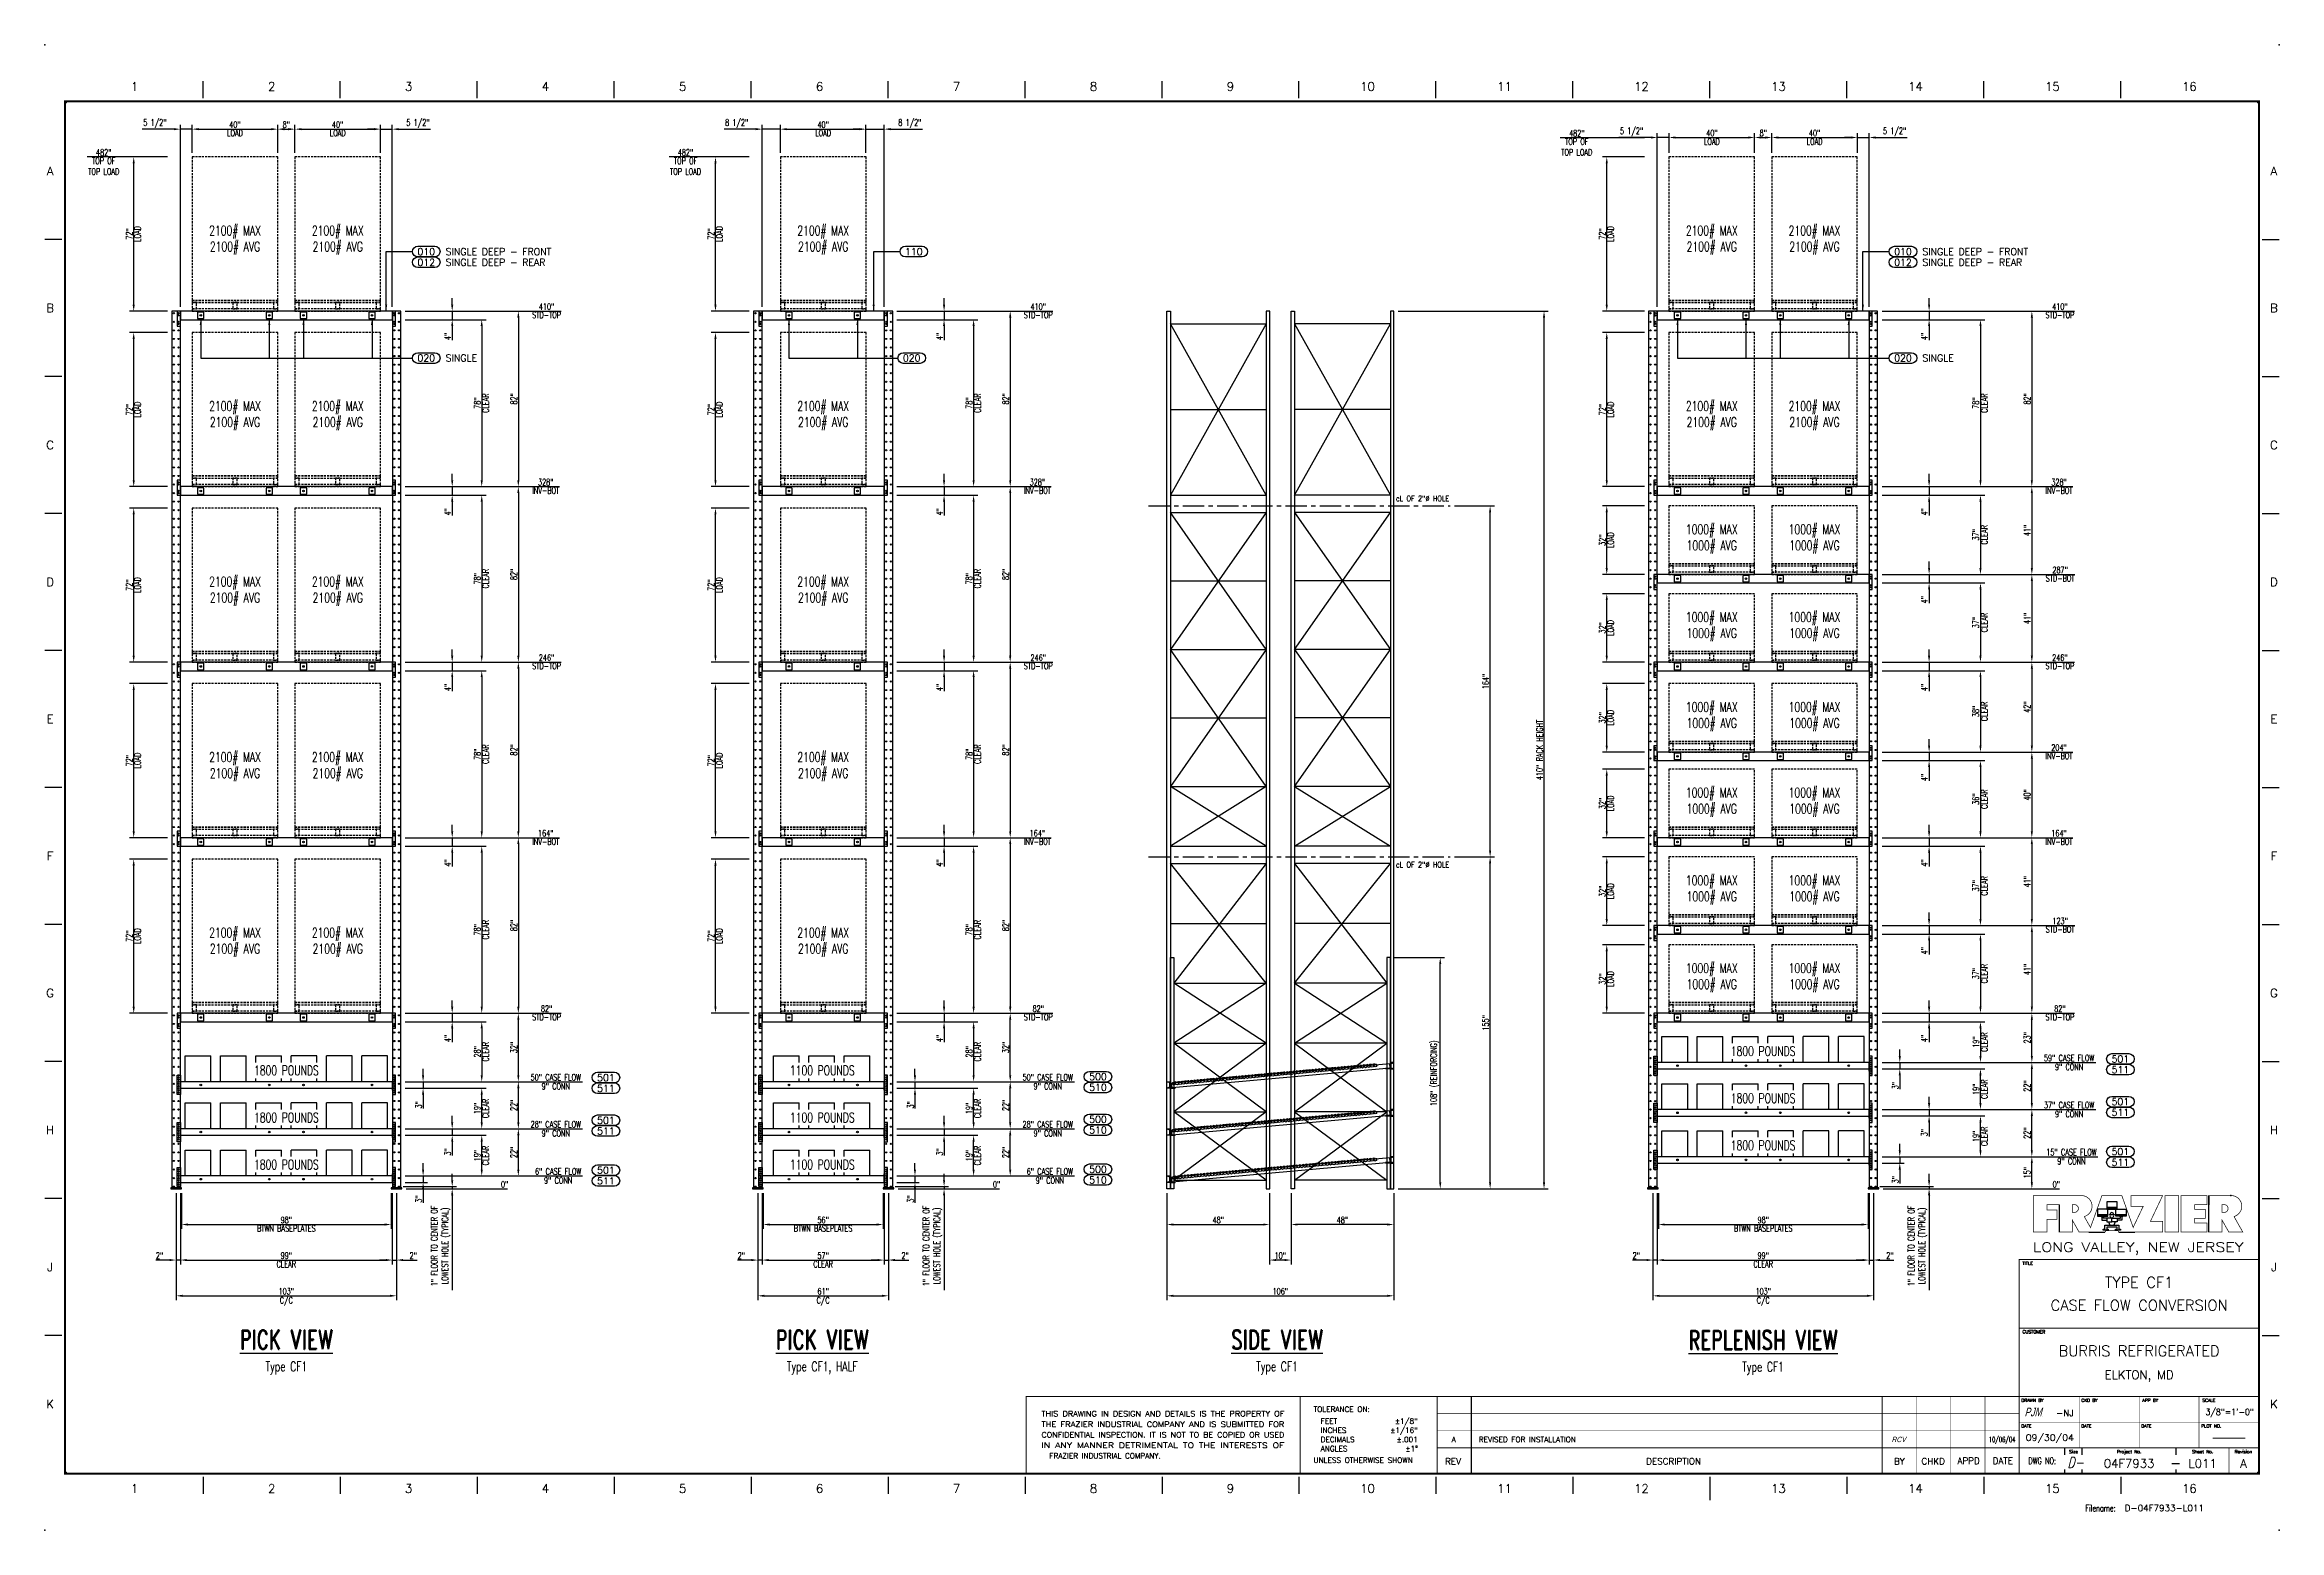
# Model space of a CAD drawing. Extents: x -224 to 820, y -160 to 534.
import ezdxf
from ezdxf.enums import TextEntityAlignment as Align

# ---------------------------------------------------------------- set-up
doc = ezdxf.new("R2010")
doc.units = 0
doc.header["$LTSCALE"] = 8
doc.header["$MEASUREMENT"] = 0
doc.linetypes.add('CENTER', pattern=[2, 1.25, -0.25, 0.25, -0.25])
doc.linetypes.add('HIDDEN2', pattern=[0.1875, 0.125, -0.0625])
doc.layers.get('0').update_dxf_attribs({"linetype": 'CONTINUOUS'})
doc.layers.get('DEFPOINTS').update_dxf_attribs({"linetype": 'CONTINUOUS'})
for name, color, linetype in [('BORD', 15, 'CONTINUOUS'), ('CENTERL', 135, 'CENTER'), ('DIM01', 2, 'CONTINUOUS'), ('FDIM', 2, 'CONTINUOUS'), ('OBJGREEN', 3, 'CONTINUOUS'), ('RACKDIM', 7, 'CONTINUOUS'), ('RACKLABEL', 7, 'CONTINUOUS'), ('RACKLOAD', 254, 'HIDDEN2'), ('RACKPALLET', 254, 'HIDDEN2'), ('RACKSHELF', 20, 'CONTINUOUS'), ('RACKUPRIGHT', 180, 'CONTINUOUS'), ('TEXTL', 3, 'CONTINUOUS')]:
    doc.layers.add(name, color=color, linetype=linetype)
doc.styles.add('2thirds', font='romans.shx', dxfattribs={"width": 0.7})
doc.styles.add('BOLD', font='SIMPLEX')
doc.styles.add('BORDER', font='SIMPLEX')
doc.styles.add('DCMARCH', font='stylu.ttf', dxfattribs={"width": 0.75, "oblique": 15})
doc.styles.add('ROMAND', font='ROMAND')
doc.styles.add('SIMPLEX', font='SIMPLEX')
doc.styles.add('TXT06', font='ROMAND', dxfattribs={"bigfont": 'SPECIAL'})
doc.dimstyles.new('2tfrac16', dxfattribs={"dimscale": 32, "dimtxt": 0.0938, "dimasz": 0.0938, "dimexe": 0.0625, "dimexo": 0.0625, "dimgap": 0.01, "dimtad": 1, "dimdec": 4, "dimzin": 1, "dimdsep": 46, "dimlunit": 5, "dimtxsty": '2thirds', "dimcen": 0.09, "dimclrd": 256, "dimclre": 256, "dimclrt": 256, "dimadec": 0, "dimazin": 0, "dimtfac": 0.75, "dimtdec": 4, "dimtmove": 0, "dimatfit": 0, "dimfxl": 0, "dimfrac": 2, "dimtolj": 1, "dimtzin": 0, "dimarcsym": 0})
doc.dimstyles.new('2tfrac32', dxfattribs={"dimscale": 32, "dimtxt": 0.0938, "dimasz": 0.0938, "dimexe": 0.0625, "dimexo": 0.0625, "dimgap": 0.01, "dimtad": 1, "dimdec": 5, "dimzin": 1, "dimdsep": 46, "dimlunit": 5, "dimtxsty": '2thirds', "dimcen": 0.09, "dimclrd": 256, "dimclre": 256, "dimclrt": 256, "dimadec": 0, "dimazin": 0, "dimtfac": 0.75, "dimtdec": 4, "dimtmove": 0, "dimatfit": 0, "dimfxl": 0, "dimfrac": 2, "dimtolj": 1, "dimtzin": 0, "dimarcsym": 0})

msp = doc.modelspace()

# ---------------------------------------------------------------- texts
at = {"layer": 'FDIM', "style": 'SIMPLEX'}
for s, p in [('010', (-46.11912, 437.8117)), ('110', (181.64239, 437.8117)), ('010', (643.79996, 437.80788)), ('012', (-46.11912, 432.8281)), ('012', (643.79996, 432.82428)), ('020', (-46.11912, 388.07851)), ('020', (180.67159, 388.07851)), ('020', (643.79996, 388.07468)), ('501', (37.82473, 51.94831)), ('500', (267.70215, 52.35905)), ('501', (745.35877, 60.63944)), ('511', (745.35877, 55.65584)), ('511', (37.82473, 46.96471)), ('510', (267.70215, 47.37545)), ('501', (745.35871, 40.69122)), ('501', (37.82466, 32.00009)), ('500', (267.70209, 32.41083)), ('511', (745.35871, 35.70762)), ('511', (37.82466, 27.01649)), ('510', (267.70209, 27.42723)), ('500', (267.70222, 9.09988)), ('501', (745.35883, 17.38027)), ('511', (745.35883, 12.39667)), ('501', (37.82479, 8.68914)), ('511', (37.82479, 3.70554)), ('510', (267.70222, 4.11628))]:
    msp.add_text(s, height=3.2, dxfattribs=at).set_placement(p, align=Align.MIDDLE)
for s, p in [('SINGLE DEEP - FRONT', (-37.05501, 437.8117)), ('SINGLE DEEP - FRONT', (652.86408, 437.80788)), ('SINGLE DEEP - REAR', (-37.05501, 432.8281)), ('SINGLE DEEP - REAR', (652.86408, 432.82428)), ('SINGLE', (-37.05501, 388.07851)), ('SINGLE', (652.86408, 388.07468))]:
    msp.add_text(s, height=3.2, dxfattribs=at).set_placement(p, align=Align.MIDDLE_LEFT)
at = {"layer": 'FDIM', "style": '2thirds', "width": 0.7}
for p in [(419.38619, 321.14917), (419.38619, 150.09693)]:
    msp.add_text('cL OF 2"%%c HOLE', height=2.625, dxfattribs=at).set_placement(p, align=Align.CENTER)
at = {"layer": 'RACKLABEL', "style": 'TXT06', "width": 0.7}
for s, p in [('%%uPICK VIEW', (-111.46641, -74.99758)), ('%%uPICK VIEW', (138.9013, -74.99758)), ('%%uSIDE VIEW', (351.35458, -74.99758)), ('%%uREPLENISH VIEW', (578.45267, -75.13404))]:
    msp.add_text(s, height=9, dxfattribs=at).set_placement(p, align=Align.CENTER)
at = {"layer": 'RACKLABEL', "char_height": 4.5, "width": 100, "attachment_point": 5, "style": '2thirds'}
for s, insert in [('1800 POUNDS', (578.45267, 64.28584)), ('1800 POUNDS', (-111.46641, 55.28967)), ('1100 POUNDS', (138.9013, 55.28967)), ('1800 POUNDS', (578.45267, 42.28584)), ('1800 POUNDS', (-111.46641, 33.28967)), ('1100 POUNDS', (138.9013, 33.28967)), ('1800 POUNDS', (578.45267, 20.28584)), ('1800 POUNDS', (-111.46641, 11.28967)), ('1100 POUNDS', (138.9013, 11.28967)), ('Type CF1', (-111.46641, -83.74758)), ('Type CF1, HALF', (138.9013, -83.74758)), ('Type CF1', (351.35458, -83.74758)), ('Type CF1', (578.45267, -83.88404))]:
    msp.add_mtext(s, dxfattribs=dict(at, insert=insert))
at = {"layer": 'RACKLOAD', "char_height": 4.5, "width": 40, "attachment_point": 5, "style": '2thirds'}
for s, insert in [('2100# MAX 2100# AVG', (-135.46641, 443.14286)), ('2100# MAX 2100# AVG', (-87.46641, 443.14286)), ('2100# MAX 2100# AVG', (139.3243, 443.14286)), ('2100# MAX 2100# AVG', (554.45267, 443.13903)), ('2100# MAX 2100# AVG', (602.45267, 443.13903)), ('2100# MAX 2100# AVG', (-135.46641, 361.14286)), ('2100# MAX 2100# AVG', (-87.46641, 361.14286)), ('2100# MAX 2100# AVG', (139.3243, 361.14286)), ('2100# MAX 2100# AVG', (554.45267, 361.13903)), ('2100# MAX 2100# AVG', (602.45267, 361.13903)), ('1000# MAX 1000# AVG', (554.45267, 303.55684)), ('1000# MAX 1000# AVG', (602.45267, 303.55684)), ('2100# MAX 2100# AVG', (-135.46641, 279.14286)), ('2100# MAX 2100# AVG', (-87.46641, 279.14286)), ('2100# MAX 2100# AVG', (139.3243, 279.14286)), ('1000# MAX 1000# AVG', (554.45267, 262.55684)), ('1000# MAX 1000# AVG', (602.45267, 262.55684)), ('1000# MAX 1000# AVG', (554.45267, 220.55684)), ('1000# MAX 1000# AVG', (602.45267, 220.55684)), ('2100# MAX 2100# AVG', (-135.46641, 197.14286)), ('2100# MAX 2100# AVG', (-87.46641, 197.14286)), ('2100# MAX 2100# AVG', (139.3243, 197.14286)), ('1000# MAX 1000# AVG', (554.45267, 180.55684)), ('1000# MAX 1000# AVG', (602.45267, 180.55684)), ('1000# MAX 1000# AVG', (554.45267, 139.55684)), ('1000# MAX 1000# AVG', (602.45267, 139.55684)), ('2100# MAX 2100# AVG', (-135.46641, 115.14286)), ('2100# MAX 2100# AVG', (-87.46641, 115.14286)), ('2100# MAX 2100# AVG', (139.3243, 115.14286)), ('1000# MAX 1000# AVG', (554.45267, 98.55684)), ('1000# MAX 1000# AVG', (602.45267, 98.55684))]:
    msp.add_mtext(s, dxfattribs=dict(at, insert=insert))

# ---------------------------------------------------------------- blocks, each defined once
blk = doc.blocks.new('*D1')
at = {"layer": 'DEFPOINTS', "color": 0}
for p in [(-163, 0), (-60, 0), (-60, -50)]:
    blk.add_point(p, dxfattribs=at)
at = {"layer": 'RACKDIM', "lineweight": -2}
for p, q in [((-163, -2), (-163, -52)), ((-60, -2), (-60, -52)), ((-160, -50), (-63, -50))]:
    blk.add_line(p, q, dxfattribs=at)
at = {"layer": 'RACKDIM'}
for points in [[(-160, -49.5), (-160, -50.5), (-163, -50)], [(-63, -49.5), (-63, -50.5), (-60, -50)]]:
    blk.add_solid(points, dxfattribs=at)
at = {"layer": 'RACKDIM', "char_height": 3, "attachment_point": 5, "style": '2thirds'}
for s, insert in [('\\A1;103"', (-111.5, -47.9)), ('\\A1;C/C', (-111.5, -52.6))]:
    blk.add_mtext(s, dxfattribs=dict(at, insert=insert))
blk = doc.blocks.new('*D2')
at = {"layer": 'DEFPOINTS', "color": 0}
for p in [(-161, 0), (-62, 0), (-62, -33.3)]:
    blk.add_point(p, dxfattribs=at)
at = {"layer": 'RACKDIM', "lineweight": -2}
for p, q in [((-161, -2), (-161, -35.3)), ((-62, -2), (-62, -35.3)), ((-158, -33.3), (-65, -33.3))]:
    blk.add_line(p, q, dxfattribs=at)
at = {"layer": 'RACKDIM'}
for points in [[(-158, -32.8), (-158, -33.8), (-161, -33.3)], [(-65, -32.8), (-65, -33.8), (-62, -33.3)]]:
    blk.add_solid(points, dxfattribs=at)
at = {"layer": 'RACKDIM', "char_height": 3, "attachment_point": 5, "style": '2thirds'}
for s, insert in [('\\A1;99"', (-111.5, -31.2)), ('\\A1;CLEAR', (-111.5, -35.2))]:
    blk.add_mtext(s, dxfattribs=dict(at, insert=insert))
blk = doc.blocks.new('*D3')
at = {"layer": 'DEFPOINTS', "color": 0}
for p in [(-163, 0), (-161, 0), (-163, -33.3)]:
    blk.add_point(p, dxfattribs=at)
at = {"layer": 'RACKDIM', "lineweight": -2}
for p, q in [((-163, -2), (-163, -35.3)), ((-161, -2), (-161, -35.3)), ((-166, -33.3), (-172.5, -33.3)), ((-161, -33.3), (-163, -33.3)), ((-158, -33.3), (-155, -33.3))]:
    blk.add_line(p, q, dxfattribs=at)
at = {"layer": 'RACKDIM'}
for points in [[(-166, -32.8), (-166, -33.8), (-163, -33.3)], [(-158, -32.8), (-158, -33.8), (-161, -33.3)]]:
    blk.add_solid(points, dxfattribs=at)
at = {"layer": 'RACKDIM', "insert": (-170.7, -31.2), "char_height": 3, "attachment_point": 5, "style": '2thirds'}
blk.add_mtext('\\A1;2"', dxfattribs=at)
blk = doc.blocks.new('*D4')
at = {"layer": 'DEFPOINTS', "color": 0}
for p in [(-62, 0), (-60, 0), (-60, -33.3)]:
    blk.add_point(p, dxfattribs=at)
at = {"layer": 'RACKDIM', "lineweight": -2}
for p, q in [((-62, -2), (-62, -35.3)), ((-60, -2), (-60, -35.3)), ((-65, -33.3), (-68, -33.3)), ((-62, -33.3), (-60, -33.3)), ((-57, -33.3), (-50.4, -33.3))]:
    blk.add_line(p, q, dxfattribs=at)
at = {"layer": 'RACKDIM'}
for points in [[(-65, -32.8), (-65, -33.8), (-62, -33.3)], [(-57, -32.8), (-57, -33.8), (-60, -33.3)]]:
    blk.add_solid(points, dxfattribs=at)
at = {"layer": 'RACKDIM', "insert": (-52.2, -31.2), "char_height": 3, "attachment_point": 5, "style": '2thirds'}
blk.add_mtext('\\A1;2"', dxfattribs=at)
blk = doc.blocks.new('*D5')
at = {"layer": 'DEFPOINTS', "color": 0}
for p in [(-160.5, 0), (-62.5, 0), (-62.5, -16.7)]:
    blk.add_point(p, dxfattribs=at)
at = {"layer": 'RACKDIM', "lineweight": -2}
for p, q in [((-160.5, -2), (-160.5, -18.7)), ((-62.5, -2), (-62.5, -18.7)), ((-157.5, -16.7), (-65.5, -16.7))]:
    blk.add_line(p, q, dxfattribs=at)
at = {"layer": 'RACKDIM'}
for points in [[(-157.5, -16.2), (-157.5, -17.2), (-160.5, -16.7)], [(-65.5, -16.2), (-65.5, -17.2), (-62.5, -16.7)]]:
    blk.add_solid(points, dxfattribs=at)
at = {"layer": 'RACKDIM', "attachment_point": 5, "style": '2thirds'}
for s, insert, char_height in [('\\A1;BTWN BASEPLATES', (-111.5, -18.5), 3.002), ('\\A1;98"', (-111.5, -14.6), 3)]:
    blk.add_mtext(s, dxfattribs=dict(at, insert=insert, char_height=char_height))
blk = doc.blocks.new('*D6')
at = {"layer": 'DEFPOINTS', "color": 0}
for p in [(-161, 0), (-57.5, 0), (-11.3, 0)]:
    blk.add_point(p, dxfattribs=at)
at = {"layer": 'RACKDIM', "lineweight": -2}
blk.add_line((-55.5, 0), (-8.1, 0), dxfattribs=at)
at = {"layer": 'RACKDIM', "char_height": 3, "attachment_point": 5, "style": '2thirds'}
for s, insert in [('\\A1;0"', (-9.5, 2.1)), ('\\A1;', (-9.5, -1.8))]:
    blk.add_mtext(s, dxfattribs=dict(at, insert=insert))
blk = doc.blocks.new('*D7')
at = {"layer": 'DEFPOINTS', "color": 0}
for p in [(-58, 82), (-58, 78), (-34, 78)]:
    blk.add_point(p, dxfattribs=at)
at = {"layer": 'RACKDIM', "lineweight": -2}
for p, q in [((-34, 85), (-34, 88)), ((-56, 82), (-32, 82)), ((-56, 78), (-32, 78)), ((-34, 82), (-34, 78)), ((-34, 75), (-34, 68.5))]:
    blk.add_line(p, q, dxfattribs=at)
at = {"layer": 'RACKDIM'}
for points in [[(-34.5, 85), (-33.5, 85), (-34, 82)], [(-34.5, 75), (-33.5, 75), (-34, 78)]]:
    blk.add_solid(points, dxfattribs=at)
at = {"layer": 'RACKDIM', "insert": (-36.1, 70.2), "char_height": 3, "attachment_point": 5, "rotation": 89.9998, "style": '2thirds'}
blk.add_mtext('\\A1;4"', dxfattribs=at)
blk = doc.blocks.new('*D8')
at = {"layer": 'DEFPOINTS', "color": 0}
for p in [(-58, 82), (2.9, 82), (-161, 0)]:
    blk.add_point(p, dxfattribs=at)
at = {"layer": 'RACKDIM', "lineweight": -2}
for p, q in [((-56, 82), (-9.1, 82)), ((-9.1, 82), (-3.1, 82)), ((-3.1, 82), (16.9, 82))]:
    blk.add_line(p, q, dxfattribs=at)
at = {"layer": 'RACKDIM', "attachment_point": 5, "style": '2thirds'}
for s, insert, char_height in [('\\A1;82"', (10.1, 84.1), 3), ('\\A1;STD-TOP', (10.1, 80.2), 3.002)]:
    blk.add_mtext(s, dxfattribs=dict(at, insert=insert, char_height=char_height))
blk = doc.blocks.new('*D9')
at = {"layer": 'DEFPOINTS', "color": 0}
for p in [(-182.8, 154), (-165, 154), (-165, 82)]:
    blk.add_point(p, dxfattribs=at)
at = {"layer": 'RACKDIM', "lineweight": -2}
for p, q in [((-167, 154), (-184.8, 154)), ((-182.8, 85), (-182.8, 151)), ((-167, 82), (-184.8, 82))]:
    blk.add_line(p, q, dxfattribs=at)
at = {"layer": 'RACKDIM'}
for points in [[(-183.3, 151), (-182.3, 151), (-182.8, 154)], [(-183.3, 85), (-182.3, 85), (-182.8, 82)]]:
    blk.add_solid(points, dxfattribs=at)
at = {"layer": 'RACKDIM', "char_height": 3, "attachment_point": 5, "rotation": 89.9998, "style": '2thirds'}
for s, insert in [('\\A1;72"', (-184.9, 118)), ('\\A1;LOAD', (-181, 118))]:
    blk.add_mtext(s, dxfattribs=dict(at, insert=insert))
blk = doc.blocks.new('*D10')
at = {"layer": 'DEFPOINTS', "color": 0}
for p in [(-58, 164), (-58, 160), (-34, 160)]:
    blk.add_point(p, dxfattribs=at)
at = {"layer": 'RACKDIM', "lineweight": -2}
for p, q in [((-34, 167), (-34, 170)), ((-56, 164), (-32, 164)), ((-56, 160), (-32, 160)), ((-34, 164), (-34, 160)), ((-34, 157), (-34, 150.5))]:
    blk.add_line(p, q, dxfattribs=at)
at = {"layer": 'RACKDIM'}
for points in [[(-34.5, 167), (-33.5, 167), (-34, 164)], [(-34.5, 157), (-33.5, 157), (-34, 160)]]:
    blk.add_solid(points, dxfattribs=at)
at = {"layer": 'RACKDIM', "insert": (-36.1, 152.2), "char_height": 3, "attachment_point": 5, "rotation": 89.9998, "style": '2thirds'}
blk.add_mtext('\\A1;4"', dxfattribs=at)
blk = doc.blocks.new('*D11')
at = {"layer": 'DEFPOINTS', "color": 0}
for p in [(-58, 160), (-58, 82), (-20.2, 82)]:
    blk.add_point(p, dxfattribs=at)
at = {"layer": 'RACKDIM', "lineweight": -2}
for p, q in [((-56, 160), (-18.2, 160)), ((-20.2, 157), (-20.2, 85)), ((-56, 82), (-18.2, 82))]:
    blk.add_line(p, q, dxfattribs=at)
at = {"layer": 'RACKDIM'}
for points in [[(-20.7, 157), (-19.7, 157), (-20.2, 160)], [(-20.7, 85), (-19.7, 85), (-20.2, 82)]]:
    blk.add_solid(points, dxfattribs=at)
at = {"layer": 'RACKDIM', "char_height": 3, "attachment_point": 5, "rotation": 89.9998, "style": '2thirds'}
for s, insert in [('\\A1;78"', (-22.3, 121)), ('\\A1;CLEAR', (-18.4, 121))]:
    blk.add_mtext(s, dxfattribs=dict(at, insert=insert))
blk = doc.blocks.new('*D12')
at = {"layer": 'DEFPOINTS', "color": 0}
for p in [(-58, 164), (-58, 82), (-3.1, 82)]:
    blk.add_point(p, dxfattribs=at)
at = {"layer": 'RACKDIM', "lineweight": -2}
for p, q in [((-56, 164), (-1.1, 164)), ((-3.1, 161), (-3.1, 85)), ((-56, 82), (-1.1, 82))]:
    blk.add_line(p, q, dxfattribs=at)
at = {"layer": 'RACKDIM'}
for points in [[(-3.6, 161), (-2.6, 161), (-3.1, 164)], [(-3.6, 85), (-2.6, 85), (-3.1, 82)]]:
    blk.add_solid(points, dxfattribs=at)
at = {"layer": 'RACKDIM', "insert": (-5.2, 123), "char_height": 3, "attachment_point": 5, "rotation": 89.9998, "style": '2thirds'}
blk.add_mtext('\\A1;82"', dxfattribs=at)
blk = doc.blocks.new('*D13')
at = {"layer": 'DEFPOINTS', "color": 0}
for p in [(-58, 164), (2.9, 164), (-161, 0)]:
    blk.add_point(p, dxfattribs=at)
at = {"layer": 'RACKDIM', "lineweight": -2}
blk.add_line((-56, 164), (16.1, 164), dxfattribs=at)
at = {"layer": 'RACKDIM', "attachment_point": 5, "style": '2thirds'}
for s, insert, char_height in [('\\A1;164"', (9.7, 166.1), 3), ('\\A1;INV-BOT', (9.7, 162.2), 3.002)]:
    blk.add_mtext(s, dxfattribs=dict(at, insert=insert, char_height=char_height))
blk = doc.blocks.new('*D14')
at = {"layer": 'DEFPOINTS', "color": 0}
for p in [(-182.8, 236), (-165, 236), (-165, 164)]:
    blk.add_point(p, dxfattribs=at)
at = {"layer": 'RACKDIM', "lineweight": -2}
for p, q in [((-167, 236), (-184.8, 236)), ((-182.8, 167), (-182.8, 233)), ((-167, 164), (-184.8, 164))]:
    blk.add_line(p, q, dxfattribs=at)
at = {"layer": 'RACKDIM'}
for points in [[(-183.3, 233), (-182.3, 233), (-182.8, 236)], [(-183.3, 167), (-182.3, 167), (-182.8, 164)]]:
    blk.add_solid(points, dxfattribs=at)
at = {"layer": 'RACKDIM', "char_height": 3, "attachment_point": 5, "rotation": 89.9998, "style": '2thirds'}
for s, insert in [('\\A1;72"', (-184.9, 200)), ('\\A1;LOAD', (-181, 200))]:
    blk.add_mtext(s, dxfattribs=dict(at, insert=insert))
blk = doc.blocks.new('*D15')
at = {"layer": 'DEFPOINTS', "color": 0}
for p in [(-58, 246), (-58, 242), (-34, 242)]:
    blk.add_point(p, dxfattribs=at)
at = {"layer": 'RACKDIM', "lineweight": -2}
for p, q in [((-34, 249), (-34, 252)), ((-56, 246), (-32, 246)), ((-56, 242), (-32, 242)), ((-34, 246), (-34, 242)), ((-34, 239), (-34, 232.5))]:
    blk.add_line(p, q, dxfattribs=at)
at = {"layer": 'RACKDIM'}
for points in [[(-34.5, 249), (-33.5, 249), (-34, 246)], [(-34.5, 239), (-33.5, 239), (-34, 242)]]:
    blk.add_solid(points, dxfattribs=at)
at = {"layer": 'RACKDIM', "insert": (-36.1, 234.2), "char_height": 3, "attachment_point": 5, "rotation": 89.9998, "style": '2thirds'}
blk.add_mtext('\\A1;4"', dxfattribs=at)
blk = doc.blocks.new('*D16')
at = {"layer": 'DEFPOINTS', "color": 0}
for p in [(-58, 242), (-58, 164), (-20.2, 164)]:
    blk.add_point(p, dxfattribs=at)
at = {"layer": 'RACKDIM', "lineweight": -2}
for p, q in [((-56, 242), (-18.2, 242)), ((-20.2, 239), (-20.2, 167)), ((-56, 164), (-18.2, 164))]:
    blk.add_line(p, q, dxfattribs=at)
at = {"layer": 'RACKDIM'}
for points in [[(-20.7, 239), (-19.7, 239), (-20.2, 242)], [(-20.7, 167), (-19.7, 167), (-20.2, 164)]]:
    blk.add_solid(points, dxfattribs=at)
at = {"layer": 'RACKDIM', "char_height": 3, "attachment_point": 5, "rotation": 89.9998, "style": '2thirds'}
for s, insert in [('\\A1;78"', (-22.3, 203)), ('\\A1;CLEAR', (-18.4, 203))]:
    blk.add_mtext(s, dxfattribs=dict(at, insert=insert))
blk = doc.blocks.new('*D17')
at = {"layer": 'DEFPOINTS', "color": 0}
for p in [(-58, 246), (-58, 164), (-3.1, 164)]:
    blk.add_point(p, dxfattribs=at)
at = {"layer": 'RACKDIM', "lineweight": -2}
for p, q in [((-56, 246), (-1.1, 246)), ((-3.1, 243), (-3.1, 167)), ((-56, 164), (-1.1, 164))]:
    blk.add_line(p, q, dxfattribs=at)
at = {"layer": 'RACKDIM'}
for points in [[(-3.6, 243), (-2.6, 243), (-3.1, 246)], [(-3.6, 167), (-2.6, 167), (-3.1, 164)]]:
    blk.add_solid(points, dxfattribs=at)
at = {"layer": 'RACKDIM', "insert": (-5.2, 205), "char_height": 3, "attachment_point": 5, "rotation": 89.9998, "style": '2thirds'}
blk.add_mtext('\\A1;82"', dxfattribs=at)
blk = doc.blocks.new('*D18')
at = {"layer": 'DEFPOINTS', "color": 0}
for p in [(-58, 246), (2.9, 246), (-161, 0)]:
    blk.add_point(p, dxfattribs=at)
at = {"layer": 'RACKDIM', "lineweight": -2}
blk.add_line((-56, 246), (16.9, 246), dxfattribs=at)
at = {"layer": 'RACKDIM', "attachment_point": 5, "style": '2thirds'}
for s, insert, char_height in [('\\A1;STD-TOP', (10.1, 244.2), 3.002), ('\\A1;246"', (10.1, 248.1), 3)]:
    blk.add_mtext(s, dxfattribs=dict(at, insert=insert, char_height=char_height))
blk = doc.blocks.new('*D19')
at = {"layer": 'DEFPOINTS', "color": 0}
for p in [(-182.8, 318), (-165, 318), (-165, 246)]:
    blk.add_point(p, dxfattribs=at)
at = {"layer": 'RACKDIM', "lineweight": -2}
for p, q in [((-167, 318), (-184.8, 318)), ((-182.8, 249), (-182.8, 315)), ((-167, 246), (-184.8, 246))]:
    blk.add_line(p, q, dxfattribs=at)
at = {"layer": 'RACKDIM'}
for points in [[(-183.3, 315), (-182.3, 315), (-182.8, 318)], [(-183.3, 249), (-182.3, 249), (-182.8, 246)]]:
    blk.add_solid(points, dxfattribs=at)
at = {"layer": 'RACKDIM', "char_height": 3, "attachment_point": 5, "rotation": 89.9998, "style": '2thirds'}
for s, insert in [('\\A1;72"', (-184.9, 282)), ('\\A1;LOAD', (-181, 282))]:
    blk.add_mtext(s, dxfattribs=dict(at, insert=insert))
blk = doc.blocks.new('*D20')
at = {"layer": 'DEFPOINTS', "color": 0}
for p in [(-58, 328), (-58, 324), (-34, 324)]:
    blk.add_point(p, dxfattribs=at)
at = {"layer": 'RACKDIM', "lineweight": -2}
for p, q in [((-56, 328), (-32, 328)), ((-56, 324), (-32, 324)), ((-34, 331), (-34, 334)), ((-34, 328), (-34, 324)), ((-34, 321), (-34, 314.5))]:
    blk.add_line(p, q, dxfattribs=at)
at = {"layer": 'RACKDIM'}
for points in [[(-34.5, 331), (-33.5, 331), (-34, 328)], [(-34.5, 321), (-33.5, 321), (-34, 324)]]:
    blk.add_solid(points, dxfattribs=at)
at = {"layer": 'RACKDIM', "insert": (-36.1, 316.2), "char_height": 3, "attachment_point": 5, "rotation": 89.9998, "style": '2thirds'}
blk.add_mtext('\\A1;4"', dxfattribs=at)
blk = doc.blocks.new('*D21')
at = {"layer": 'DEFPOINTS', "color": 0}
for p in [(-58, 324), (-58, 246), (-20.2, 246)]:
    blk.add_point(p, dxfattribs=at)
at = {"layer": 'RACKDIM', "lineweight": -2}
for p, q in [((-56, 324), (-18.2, 324)), ((-20.2, 321), (-20.2, 249)), ((-56, 246), (-18.2, 246))]:
    blk.add_line(p, q, dxfattribs=at)
at = {"layer": 'RACKDIM'}
for points in [[(-20.7, 321), (-19.7, 321), (-20.2, 324)], [(-20.7, 249), (-19.7, 249), (-20.2, 246)]]:
    blk.add_solid(points, dxfattribs=at)
at = {"layer": 'RACKDIM', "char_height": 3, "attachment_point": 5, "rotation": 89.9998, "style": '2thirds'}
for s, insert in [('\\A1;78"', (-22.3, 285)), ('\\A1;CLEAR', (-18.4, 285))]:
    blk.add_mtext(s, dxfattribs=dict(at, insert=insert))
blk = doc.blocks.new('*D22')
at = {"layer": 'DEFPOINTS', "color": 0}
for p in [(-58, 328), (-58, 246), (-3.1, 246)]:
    blk.add_point(p, dxfattribs=at)
at = {"layer": 'RACKDIM', "lineweight": -2}
for p, q in [((-56, 328), (-1.1, 328)), ((-3.1, 325), (-3.1, 249)), ((-56, 246), (-1.1, 246))]:
    blk.add_line(p, q, dxfattribs=at)
at = {"layer": 'RACKDIM'}
for points in [[(-3.6, 325), (-2.6, 325), (-3.1, 328)], [(-3.6, 249), (-2.6, 249), (-3.1, 246)]]:
    blk.add_solid(points, dxfattribs=at)
at = {"layer": 'RACKDIM', "insert": (-5.2, 287), "char_height": 3, "attachment_point": 5, "rotation": 89.9998, "style": '2thirds'}
blk.add_mtext('\\A1;82"', dxfattribs=at)
blk = doc.blocks.new('*D23')
at = {"layer": 'DEFPOINTS', "color": 0}
for p in [(-58, 328), (2.9, 328), (-161, 0)]:
    blk.add_point(p, dxfattribs=at)
at = {"layer": 'RACKDIM', "lineweight": -2}
for p, q in [((-56, 328), (-9.1, 328)), ((-9.1, 328), (-3.1, 328)), ((-3.1, 328), (16.1, 328))]:
    blk.add_line(p, q, dxfattribs=at)
at = {"layer": 'RACKDIM', "attachment_point": 5, "style": '2thirds'}
for s, insert, char_height in [('\\A1;INV-BOT', (9.7, 326.2), 3.002), ('\\A1;328"', (9.7, 330.1), 3)]:
    blk.add_mtext(s, dxfattribs=dict(at, insert=insert, char_height=char_height))
blk = doc.blocks.new('*D24')
at = {"layer": 'DEFPOINTS', "color": 0}
for p in [(-182.8, 400), (-165, 400), (-165, 328)]:
    blk.add_point(p, dxfattribs=at)
at = {"layer": 'RACKDIM', "lineweight": -2}
for p, q in [((-167, 400), (-184.8, 400)), ((-182.8, 331), (-182.8, 397)), ((-167, 328), (-184.8, 328))]:
    blk.add_line(p, q, dxfattribs=at)
at = {"layer": 'RACKDIM'}
for points in [[(-183.3, 397), (-182.3, 397), (-182.8, 400)], [(-183.3, 331), (-182.3, 331), (-182.8, 328)]]:
    blk.add_solid(points, dxfattribs=at)
at = {"layer": 'RACKDIM', "char_height": 3, "attachment_point": 5, "rotation": 89.9998, "style": '2thirds'}
for s, insert in [('\\A1;72"', (-184.9, 364)), ('\\A1;LOAD', (-181, 364))]:
    blk.add_mtext(s, dxfattribs=dict(at, insert=insert))
blk = doc.blocks.new('*D25')
at = {"layer": 'DEFPOINTS', "color": 0}
for p in [(-58, 410), (-58, 406), (-34, 406)]:
    blk.add_point(p, dxfattribs=at)
at = {"layer": 'RACKDIM', "lineweight": -2}
for p, q in [((-56, 410), (-32, 410)), ((-34, 413), (-34, 416)), ((-34, 410), (-34, 406)), ((-56, 406), (-32, 406)), ((-34, 403), (-34, 396.5))]:
    blk.add_line(p, q, dxfattribs=at)
at = {"layer": 'RACKDIM'}
for points in [[(-34.5, 413), (-33.5, 413), (-34, 410)], [(-34.5, 403), (-33.5, 403), (-34, 406)]]:
    blk.add_solid(points, dxfattribs=at)
at = {"layer": 'RACKDIM', "insert": (-36.1, 398.2), "char_height": 3, "attachment_point": 5, "rotation": 89.9998, "style": '2thirds'}
blk.add_mtext('\\A1;4"', dxfattribs=at)
blk = doc.blocks.new('*D26')
at = {"layer": 'DEFPOINTS', "color": 0}
for p in [(-58, 406), (-58, 328), (-20.2, 328)]:
    blk.add_point(p, dxfattribs=at)
at = {"layer": 'RACKDIM', "lineweight": -2}
for p, q in [((-56, 406), (-18.2, 406)), ((-20.2, 403), (-20.2, 331)), ((-56, 328), (-18.2, 328))]:
    blk.add_line(p, q, dxfattribs=at)
at = {"layer": 'RACKDIM'}
for points in [[(-20.7, 403), (-19.7, 403), (-20.2, 406)], [(-20.7, 331), (-19.7, 331), (-20.2, 328)]]:
    blk.add_solid(points, dxfattribs=at)
at = {"layer": 'RACKDIM', "char_height": 3, "attachment_point": 5, "rotation": 89.9998, "style": '2thirds'}
for s, insert in [('\\A1;78"', (-22.3, 367)), ('\\A1;CLEAR', (-18.4, 367))]:
    blk.add_mtext(s, dxfattribs=dict(at, insert=insert))
blk = doc.blocks.new('*D27')
at = {"layer": 'DEFPOINTS', "color": 0}
for p in [(-58, 410), (-58, 328), (-3.1, 328)]:
    blk.add_point(p, dxfattribs=at)
at = {"layer": 'RACKDIM', "lineweight": -2}
for p, q in [((-56, 410), (-1.1, 410)), ((-3.1, 407), (-3.1, 331)), ((-56, 328), (-1.1, 328))]:
    blk.add_line(p, q, dxfattribs=at)
at = {"layer": 'RACKDIM'}
for points in [[(-3.6, 407), (-2.6, 407), (-3.1, 410)], [(-3.6, 331), (-2.6, 331), (-3.1, 328)]]:
    blk.add_solid(points, dxfattribs=at)
at = {"layer": 'RACKDIM', "insert": (-5.2, 369), "char_height": 3, "attachment_point": 5, "rotation": 89.9998, "style": '2thirds'}
blk.add_mtext('\\A1;82"', dxfattribs=at)
blk = doc.blocks.new('*D28')
at = {"layer": 'DEFPOINTS', "color": 0}
for p in [(-58, 410), (2.9, 410), (-161, 0)]:
    blk.add_point(p, dxfattribs=at)
at = {"layer": 'RACKDIM', "lineweight": -2}
for p, q in [((-56, 410), (-9.1, 410)), ((-9.1, 410), (-3.1, 410)), ((-3.1, 410), (16.9, 410))]:
    blk.add_line(p, q, dxfattribs=at)
at = {"layer": 'RACKDIM', "attachment_point": 5, "style": '2thirds'}
for s, insert, char_height in [('\\A1;STD-TOP', (10.1, 408.2), 3.002), ('\\A1;410"', (10.1, 412.1), 3)]:
    blk.add_mtext(s, dxfattribs=dict(at, insert=insert, char_height=char_height))
blk = doc.blocks.new('*D29')
at = {"layer": 'DEFPOINTS', "color": 0}
for p in [(-182.8, 482), (-165, 482), (-165, 410)]:
    blk.add_point(p, dxfattribs=at)
at = {"layer": 'RACKDIM', "lineweight": -2}
for p, q in [((-167, 482), (-184.8, 482)), ((-182.8, 413), (-182.8, 479)), ((-167, 410), (-184.8, 410))]:
    blk.add_line(p, q, dxfattribs=at)
at = {"layer": 'RACKDIM'}
for points in [[(-183.3, 479), (-182.3, 479), (-182.8, 482)], [(-183.3, 413), (-182.3, 413), (-182.8, 410)]]:
    blk.add_solid(points, dxfattribs=at)
at = {"layer": 'RACKDIM', "char_height": 3, "attachment_point": 5, "rotation": 89.9998, "style": '2thirds'}
for s, insert in [('\\A1;LOAD', (-181, 446)), ('\\A1;72"', (-184.9, 446))]:
    blk.add_mtext(s, dxfattribs=dict(at, insert=insert))
blk = doc.blocks.new('*D30')
at = {"layer": 'DEFPOINTS', "color": 0}
for p in [(-161, 495), (-155.5, 482), (-161, 410)]:
    blk.add_point(p, dxfattribs=at)
at = {"layer": 'RACKDIM', "lineweight": -2}
for p, q in [((-164, 495), (-178.8, 495)), ((-161, 412), (-161, 497)), ((-155.5, 495), (-161, 495)), ((-155.5, 484), (-155.5, 497)), ((-152.5, 495), (-149.5, 495))]:
    blk.add_line(p, q, dxfattribs=at)
at = {"layer": 'RACKDIM'}
for points in [[(-164, 495.5), (-164, 494.5), (-161, 495)], [(-152.5, 495.5), (-152.5, 494.5), (-155.5, 495)]]:
    blk.add_solid(points, dxfattribs=at)
at = {"layer": 'RACKDIM', "insert": (-172.9, 497.6), "char_height": 3, "attachment_point": 5, "style": '2thirds'}
blk.add_mtext('\\A1;5 1/2"', dxfattribs=at)
blk = doc.blocks.new('*D31')
at = {"layer": 'DEFPOINTS', "color": 0}
for p in [(-115.5, 495), (-155.5, 482), (-115.5, 482)]:
    blk.add_point(p, dxfattribs=at)
at = {"layer": 'RACKDIM', "lineweight": -2}
for p, q in [((-155.5, 484), (-155.5, 497)), ((-152.5, 495), (-118.5, 495)), ((-115.5, 484), (-115.5, 497))]:
    blk.add_line(p, q, dxfattribs=at)
at = {"layer": 'RACKDIM'}
for points in [[(-152.5, 495.5), (-152.5, 494.5), (-155.5, 495)], [(-118.5, 495.5), (-118.5, 494.5), (-115.5, 495)]]:
    blk.add_solid(points, dxfattribs=at)
at = {"layer": 'RACKDIM', "char_height": 3, "attachment_point": 5, "style": '2thirds'}
for s, insert in [('\\A1;LOAD', (-135.5, 493.2)), ('\\A1;40"', (-135.5, 497.1))]:
    blk.add_mtext(s, dxfattribs=dict(at, insert=insert))
blk = doc.blocks.new('*D32')
at = {"layer": 'DEFPOINTS', "color": 0}
for p in [(-107.5, 495), (-115.5, 482), (-107.5, 482)]:
    blk.add_point(p, dxfattribs=at)
at = {"layer": 'RACKDIM', "lineweight": -2}
for p, q in [((-115.5, 484), (-115.5, 497)), ((-112.5, 495), (-110.5, 495)), ((-107.5, 484), (-107.5, 497))]:
    blk.add_line(p, q, dxfattribs=at)
at = {"layer": 'RACKDIM'}
for points in [[(-112.5, 495.5), (-112.5, 494.5), (-115.5, 495)], [(-110.5, 495.5), (-110.5, 494.5), (-107.5, 495)]]:
    blk.add_solid(points, dxfattribs=at)
at = {"layer": 'RACKDIM', "insert": (-111.5, 497.1), "char_height": 3, "attachment_point": 5, "style": '2thirds'}
blk.add_mtext('\\A1;8"', dxfattribs=at)
blk = doc.blocks.new('*D33')
at = {"layer": 'DEFPOINTS', "color": 0}
for p in [(-67.5, 495), (-107.5, 482), (-67.5, 482)]:
    blk.add_point(p, dxfattribs=at)
at = {"layer": 'RACKDIM', "lineweight": -2}
for p, q in [((-107.5, 484), (-107.5, 497)), ((-104.5, 495), (-70.5, 495)), ((-67.5, 484), (-67.5, 497))]:
    blk.add_line(p, q, dxfattribs=at)
at = {"layer": 'RACKDIM'}
for points in [[(-104.5, 495.5), (-104.5, 494.5), (-107.5, 495)], [(-70.5, 495.5), (-70.5, 494.5), (-67.5, 495)]]:
    blk.add_solid(points, dxfattribs=at)
at = {"layer": 'RACKDIM', "char_height": 3, "attachment_point": 5, "style": '2thirds'}
for s, insert in [('\\A1;LOAD', (-87.5, 493.2)), ('\\A1;40"', (-87.5, 497.1))]:
    blk.add_mtext(s, dxfattribs=dict(at, insert=insert))
blk = doc.blocks.new('*D34')
at = {"layer": 'DEFPOINTS', "color": 0}
for p in [(-62, 495), (-67.5, 482), (-62, 410)]:
    blk.add_point(p, dxfattribs=at)
at = {"layer": 'RACKDIM', "lineweight": -2}
for p, q in [((-70.5, 495), (-73.5, 495)), ((-67.5, 484), (-67.5, 497)), ((-67.5, 495), (-62, 495)), ((-62, 412), (-62, 497)), ((-59, 495), (-44.1, 495))]:
    blk.add_line(p, q, dxfattribs=at)
at = {"layer": 'RACKDIM'}
for points in [[(-70.5, 495.5), (-70.5, 494.5), (-67.5, 495)], [(-59, 495.5), (-59, 494.5), (-62, 495)]]:
    blk.add_solid(points, dxfattribs=at)
at = {"layer": 'RACKDIM', "insert": (-50, 497.6), "char_height": 3, "attachment_point": 5, "style": '2thirds'}
blk.add_mtext('\\A1;5 1/2"', dxfattribs=at)
blk = doc.blocks.new('*D35')
at = {"layer": 'DEFPOINTS', "color": 0}
for p in [(-188.8, 482), (-165, 482), (-161, 0)]:
    blk.add_point(p, dxfattribs=at)
at = {"layer": 'RACKDIM', "lineweight": -2}
blk.add_line((-167, 482), (-204.5, 482), dxfattribs=at)
at = {"layer": 'RACKDIM', "char_height": 3, "attachment_point": 5, "style": '2thirds'}
for s, insert in [('\\A1;TOP OF\\PTOP LOAD', (-196.8, 477.7)), ('\\A1;482"', (-196.8, 484.1))]:
    blk.add_mtext(s, dxfattribs=dict(at, insert=insert))
blk = doc.blocks.new('FLOGO')
at = {"layer": 'BORD'}
for p, q in [((0.378, 0.401), (0.378, 0)), ((2.564, 0.534), (2.564, 0.401)), ((2.564, 0), (2.564, 0.534)), ((0.81, 0), (1.044, 0)), ((1.248, 0), (1.482, 0))]:
    blk.add_line(p, q, dxfattribs=at)
at = {"layer": 'BORD', "const_width": 0.0101}
for points in [[(1.887, 0.534), (1.708, 0.156), (1.887, 0.156), (1.887, 0), (1.248, 0), (1.235, 0.022), (1.057, 0.022), (1.046, 0), (0.668, 0), (0.567, 0.178), (0.567, 0), (0.378, 0), (0.378, 0.401), (0.2, 0.401), (0.2, 0.323), (0.347, 0.323), (0.347, 0.189), (0.2, 0.189), (0.2, 0), (0, 0), (0, 0.534), (0.378, 0.534), (0.645, 0.534), (0.701, 0.534, -0.869818), (0.743, 0.228), (0.834, 0.067), (1.001, 0.534), (1.291, 0.534), (1.457, 0.069), (1.604, 0.378), (1.426, 0.378), (1.426, 0.534), (1.893, 0.534)], [(2.564, 0.534), (2.831, 0.534), (2.564, 0.534), (2.564, 0), (2.753, 0), (2.753, 0.178), (2.854, 0), (3.058, 0), (2.929, 0.228, 0.869818), (2.887, 0.534), (2.831, 0.534)]]:
    blk.add_lwpolyline(points, format="xyb", dxfattribs=at)
for points in [[(0.601, 0.289), (0.567, 0.289), (0.567, 0.401), (0.601, 0.401, -1)], [(2.753, 0.289), (2.753, 0.401), (2.787, 0.401, -1), (2.787, 0.289)]]:
    blk.add_lwpolyline(points, format="xyb", close=True, dxfattribs=at)
at = {"layer": 'BORD'}
for points in [[(0.936, 0.255), (1.089, 0.255), (1.089, 0.337), (0.936, 0.337)], [(1.07, 0.358), (1.224, 0.358), (1.224, 0.44), (1.07, 0.44)], [(1.073, 0.337), (1.221, 0.337), (1.221, 0.358), (1.073, 0.358)], [(1.089, 0.343), (1.137, 0.343), (1.137, 0.352), (1.089, 0.352)], [(1.205, 0.343), (1.157, 0.343), (1.157, 0.352), (1.205, 0.352)], [(1.356, 0.255), (1.203, 0.255), (1.203, 0.337), (1.356, 0.337)], [(0.938, 0.234), (1.086, 0.234), (1.086, 0.255), (0.938, 0.255)], [(0.954, 0.24), (1.002, 0.24), (1.002, 0.25), (0.954, 0.25)], [(1.07, 0.071), (1.07, 0.041), (1.091, 0.041), (1.091, 0.027), (1.021, 0.027), (1.021, 0.041), (1.043, 0.041), (1.043, 0.102), (1.249, 0.102), (1.249, 0.041), (1.271, 0.041), (1.271, 0.027), (1.2, 0.027), (1.2, 0.041), (1.222, 0.041), (1.222, 0.071)], [(1.07, 0.24), (1.022, 0.24), (1.022, 0.25), (1.07, 0.25)], [(1.11, 0.251), (1.11, 0.256), (1.182, 0.256), (1.182, 0.251)], [(1.354, 0.234), (1.206, 0.234), (1.206, 0.255), (1.354, 0.255)], [(1.222, 0.24), (1.27, 0.24), (1.27, 0.25), (1.222, 0.25)], [(1.338, 0.24), (1.29, 0.24), (1.29, 0.25), (1.338, 0.25)]]:
    blk.add_lwpolyline(points, close=True, dxfattribs=at)
at = {"layer": 'BORD', "const_width": 0.0101}
for points in [[(1.921, 0), (1.921, 0.534), (2.121, 0.534), (2.121, 0)], [(2.154, 0), (2.154, 0.534), (2.533, 0.534), (2.533, 0.401), (2.355, 0.401), (2.355, 0.334), (2.51, 0.334), (2.51, 0.2), (2.355, 0.2), (2.355, 0.134), (2.533, 0.134), (2.533, 0)]]:
    blk.add_lwpolyline(points, close=True, dxfattribs=at)
at = {"layer": 'BORD'}
for points in [[(1.07, 0.205), (1.07, 0.15), (1.146, 0.15), (1.146, 0.205), (1.021, 0.205), (1.021, 0.226), (1.034, 0.226), (1.034, 0.234), (0.988, 0.234), (0.988, 0.226), (1.001, 0.226), (1.001, 0.174), (1.07, 0.174)], [(1.096, 0.15), (1.115, 0.102)], [(1.127, 0.205), (1.13, 0.216)], [(1.222, 0.205), (1.222, 0.15), (1.146, 0.15), (1.146, 0.205), (1.271, 0.205), (1.271, 0.226), (1.257, 0.226), (1.257, 0.234), (1.304, 0.234), (1.304, 0.226), (1.291, 0.226), (1.291, 0.174), (1.222, 0.174)], [(1.165, 0.205), (1.162, 0.216)], [(1.196, 0.15), (1.177, 0.102)]]:
    blk.add_lwpolyline(points, dxfattribs=at)
for points in [[(1.174, 0.256, 0.378608), (1.146, 0.285, 0.378608), (1.118, 0.256, 0.378608)], [(1.121, 0.251, 0.351419), (1.123, 0.23), (1.127, 0.225, 0.337041), (1.146, 0.205, 0.337041), (1.165, 0.225), (1.169, 0.23, 0.351419), (1.171, 0.251)]]:
    blk.add_lwpolyline(points, format="xyb", dxfattribs=at)
blk.add_point((2.884, 0.534), dxfattribs=at)
blk.add_point((2.884, 0.534), dxfattribs=at)
blk = doc.blocks.new('sbord_d')
at = {"layer": 'BORD'}
for p, q in [((2, 20.062), (2, 20.312)), ((4, 20.062), (4, 20.312)), ((6, 20.062), (6, 20.312)), ((8, 20.062), (8, 20.312)), ((10, 20.062), (10, 20.312)), ((12, 20.062), (12, 20.312)), ((14, 20.062), (14, 20.312)), ((16, 20.062), (16, 20.312)), ((18, 20.062), (18, 20.312)), ((20, 20.062), (20, 20.312)), ((22, 20.062), (22, 20.312)), ((24, 20.062), (24, 20.312)), ((26, 20.062), (26, 20.312)), ((28, 20.062), (28, 20.312)), ((30, 20.062), (30, 20.312)), ((-0.062, 18), (-0.312, 18)), ((32.063, 18), (32.312, 18)), ((-0.062, 16), (-0.312, 16)), ((32.063, 16), (32.312, 16)), ((-0.062, 14), (-0.312, 14)), ((32.063, 14), (32.312, 14)), ((-0.062, 12), (-0.312, 12)), ((32.063, 12), (32.312, 12)), ((-0.062, 10), (-0.312, 10)), ((32.063, 10), (32.312, 10)), ((-0.062, 8), (-0.312, 8)), ((32.063, 8), (32.312, 8)), ((-0.062, 6), (-0.312, 6)), ((32.063, 6), (32.312, 6)), ((-0.062, 4), (-0.312, 4)), ((32.063, 4), (32.312, 4)), ((-0.062, 2), (-0.312, 2)), ((32.063, 2), (32.312, 2)), ((28.848, 0.821), (28.848, 0.821)), ((29.182, 0.258), (29.182, 0.354)), ((29.432, 0.258), (29.432, 0.354)), ((30.807, 0.258), (30.807, 0.354)), ((29.182, -0.016), (29.182, 0.044)), ((29.432, -0.016), (29.432, 0.044)), ((30.807, -0.016), (30.807, 0.044)), ((2, -0.062), (2, -0.312)), ((4, -0.062), (4, -0.312)), ((6, -0.062), (6, -0.312)), ((8, -0.062), (8, -0.312)), ((10, -0.062), (10, -0.312)), ((12, -0.062), (12, -0.312)), ((14, -0.062), (14, -0.312)), ((16, -0.062), (16, -0.312)), ((18, -0.062), (18, -0.312)), ((20, -0.062), (20, -0.312)), ((22, -0.062), (22, -0.312)), ((24, -0.062), (24, -0.406)), ((26, -0.062), (26, -0.312)), ((28, -0.062), (28, -0.312)), ((30, -0.062), (30, -0.312))]:
    blk.add_line(p, q, dxfattribs=at)
at = {"layer": 'BORD', "const_width": 0.0313}
blk.add_lwpolyline([(-0.016, -0.016), (32.016, -0.016), (32.016, 20.016), (-0.016, 20.016)], close=True, dxfattribs=at)
at = {"layer": 'BORD'}
for points, const_width in [([(28.516, -0.016), (28.516, 0.359), (28.516, 0.734), (28.516, 1.109), (28.516, 2.109), (28.516, 3.109), (32.016, 3.109)], 0.0156), ([(28.516, 2.109), (32.016, 2.109)], 0.0156), ([(18.016, 1.109), (14.016, 1.109), (14.016, -0.016)], 0.0156), ([(20.016, 1.109), (18.016, 1.109), (18.016, -0.016)], 0.0156), ([(28.516, 1.109), (28.016, 1.109), (27.516, 1.109), (27.016, 1.109), (26.516, 1.109), (20.516, 1.109), (20.016, 1.109), (20.016, 0.859)], 0.0156), ([(20.516, 1.109), (20.516, 0.859)], 0.0156), ([(26.516, 1.109), (26.516, 0.859)], 0.0156), ([(27.016, 1.109), (27.016, 0.859)], 0.00781), ([(27.516, 1.109), (27.516, 0.859)], 0.00781), ([(28.016, 1.109), (28.016, 0.859)], 0.00781), ([(28.516, 1.109), (32.016, 1.109)], 0.0156), ([(29.391, 1.109), (29.391, 0.734), (29.391, 0.359)], 0.00781), ([(30.266, 1.109), (30.266, 0.734), (30.266, 0.359)], 0.00781), ([(31.141, 1.109), (31.141, 0.734), (31.141, 0.359)], 0.00781), ([(20.016, 0.859), (20.016, 0.609)], 0.0156), ([(20.016, 0.859), (28.516, 0.859)], 0.00781), ([(20.516, 0.859), (20.516, 0.609)], 0.0156), ([(26.516, 0.859), (26.516, 0.609)], 0.0156), ([(27.016, 0.859), (27.016, 0.609)], 0.00781), ([(27.516, 0.859), (27.516, 0.609)], 0.00781), ([(28.016, 0.859), (28.016, 0.609)], 0.00781), ([(28.516, 0.734), (32.016, 0.734)], 0.00781), ([(20.016, 0.609), (20.016, 0.359)], 0.0156), ([(20.016, 0.359), (28.516, 0.359)], 0.0156), ([(20.016, 0.359), (20.016, 0)], 0.0156), ([(20.016, 0.609), (28.516, 0.609)], 0.00781), ([(20.516, 0.609), (20.516, 0.359)], 0.0156), ([(20.516, 0.359), (20.516, 0)], 0.0156), ([(26.516, 0.609), (26.516, 0.359)], 0.0156), ([(26.516, 0.359), (26.516, 0)], 0.0156), ([(27.016, 0.609), (27.016, 0.359)], 0.00781), ([(27.016, 0.359), (27.016, 0)], 0.00781), ([(27.516, 0.609), (27.516, 0.359)], 0.00781), ([(27.516, 0.359), (27.516, 0)], 0.00781), ([(28.016, 0.609), (28.016, 0.359)], 0.00781), ([(28.016, 0.359), (28.016, 0)], 0.00781), ([(28.516, 0.359), (32.016, 0.359)], 0.0156), ([(31.578, 0.359), (31.578, -0.016)], 0.00781)]:
    blk.add_lwpolyline(points, dxfattribs=dict(at, const_width=const_width))
at = {"layer": 'TEXTL'}
for p in [(-0.312, 20.844), (32.312, 20.844), (0, 20), (32, 20), (0, 0), (32, 0), (-0.312, -0.844), (32.312, -0.844)]:
    blk.add_point(p, dxfattribs=at)
at = {"layer": 'BORD'}
blk.add_blockref('FLOGO', (28.722, 3.509), dxfattribs=at)
at = {"layer": 'BORD', "style": 'ROMAND'}
for s, p in [('1', (1, 20.234)), ('2', (3, 20.234)), ('3', (5, 20.234)), ('4', (7, 20.234)), ('5', (9, 20.234)), ('6', (11, 20.234)), ('7', (13, 20.234)), ('8', (15, 20.234)), ('9', (17, 20.234)), ('10', (19, 20.234)), ('11', (21, 20.234)), ('12', (23, 20.234)), ('13', (25, 20.234)), ('14', (27, 20.234)), ('15', (29, 20.234)), ('16', (31, 20.234)), ('A', (-0.234, 19)), ('A', (32.234, 19)), ('B', (-0.234, 17)), ('B', (32.234, 17)), ('C', (-0.234, 15)), ('C', (32.234, 15)), ('D', (-0.234, 13)), ('D', (32.234, 13)), ('E', (-0.234, 11)), ('E', (32.234, 11)), ('F', (-0.234, 9)), ('F', (32.234, 9)), ('G', (-0.234, 7)), ('G', (32.234, 7)), ('H', (-0.234, 5)), ('H', (32.234, 5)), ('J', (-0.234, 3)), ('J', (32.234, 3)), ('K', (-0.234, 1)), ('K', (32.234, 1)), ('1', (1, -0.234)), ('2', (3, -0.234)), ('3', (5, -0.234)), ('4', (7, -0.234)), ('5', (9, -0.234)), ('6', (11, -0.234)), ('7', (13, -0.234)), ('8', (15, -0.234)), ('9', (17, -0.234)), ('10', (19, -0.234)), ('11', (21, -0.234)), ('12', (23, -0.234)), ('13', (25, -0.234)), ('14', (27, -0.234)), ('15', (29, -0.234)), ('16', (31, -0.234))]:
    blk.add_text(s, height=0.125, dxfattribs=at).set_placement(p, align=Align.MIDDLE)
at = {"layer": 'BORD'}
for s, height, style, width, p, p2 in [('LONG VALLEY, NEW JERSEY', 0.138, 'BOLD', 1.064303, (28.715, 3.222), (31.792, 3.222)), ('THIS DRAWING IN DESIGN AND DETAILS IS THE PROPERTY OF', 0.07812, 'SIMPLEX', 0.958828, (14.24, 0.819), (17.786, 0.819)), ('THE FRAZIER INDUSTRIAL COMPANY AND IS SUBMITTED FOR', 0.07812, 'SIMPLEX', 0.982552, (14.24, 0.665), (17.786, 0.665)), ('CONFIDENTIAL INSPECTION. IT IS NOT TO BE COPIED OR USED', 0.07812, 'SIMPLEX', 0.947391, (14.24, 0.512), (17.786, 0.512)), ('IN ANY MANNER DETRIMENTAL TO THE INTERESTS OF', 0.07812, 'SIMPLEX', 1.101821, (14.24, 0.358), (17.786, 0.358))]:
    blk.add_text(s, height=height, dxfattribs=dict(at, style=style, width=width)).set_placement(p, p2, align=Align.FIT)
for s, height, style, p in [('TITLE', 0.0469, 'BORDER', (28.563, 3.031)), ('CUSTOMER', 0.0469, 'BORDER', (28.563, 2.031)), ('DRAWN BY', 0.0469, 'BORDER', (28.547, 1.031)), ('CKD BY', 0.0469, 'BORDER', (29.422, 1.031)), ('APP BY', 0.0469, 'BORDER', (30.313, 1.031)), ('SCALE', 0.0469, 'BORDER', (31.188, 1.031)), ('TOLERANCE ON:', 0.07812, 'SIMPLEX', (18.213, 0.884)), ('FEET', 0.0781, 'SIMPLEX', (18.317, 0.711)), ('INCHES', 0.0781, 'SIMPLEX', (18.317, 0.577)), ('DATE', 0.0469, 'BORDER', (28.547, 0.656)), ('-NJ', 0.0938, 'SIMPLEX', (29.054, 0.821)), ('DATE', 0.0469, 'BORDER', (29.422, 0.656)), ('DATE', 0.0469, 'BORDER', (30.297, 0.656)), ('PLOT NO.', 0.0469, 'BORDER', (31.172, 0.656)), ('ANGLES', 0.0781, 'SIMPLEX', (18.317, 0.309)), ('DECIMALS', 0.0781, 'SIMPLEX', (18.317, 0.443)), ('UNLESS OTHERWISE SHOWN', 0.07812, 'SIMPLEX', (18.212, 0.14))]:
    blk.add_text(s, height=height, dxfattribs=dict(at, style=style)).set_placement(p)
at = {"layer": 'BORD', "style": 'SIMPLEX'}
for s, p in [('%%p1/16"', (19.735, 0.577)), ('%%p1/8"', (19.735, 0.711)), ('%%p.001', (19.735, 0.443)), ('%%p1%%d', (19.735, 0.309))]:
    blk.add_text(s, height=0.0781, dxfattribs=at).set_placement(p, align=Align.RIGHT)
at = {"layer": 'BORD'}
for s, height, style, p in [('Size', 0.0469, 'BORDER', (29.307, 0.281)), ('Project No.', 0.04688, 'BORDER', (30.12, 0.281)), ('Sheet No.', 0.0469, 'BORDER', (31.193, 0.281)), ('Revision', 0.0469, 'BORDER', (31.789, 0.281)), ('FRAZIER INDUSTRIAL COMPANY.', 0.07812, 'SIMPLEX', (15.169, 0.204)), ('REV', 0.0938, 'BORDER', (20.25, 0.117)), ('DESCRIPTION', 0.09375, 'BORDER', (23.469, 0.117)), ('BY', 0.0938, 'BORDER', (26.766, 0.117)), ('CHKD', 0.0938, 'BORDER', (27.259, 0.117)), ('APPD', 0.0938, 'SIMPLEX', (27.776, 0.124)), ('DATE', 0.0938, 'SIMPLEX', (28.276, 0.124))]:
    blk.add_text(s, height=height, dxfattribs=dict(at, style=style)).set_placement(p, align=Align.CENTER)
at = {"layer": 'BORD', "style": '2thirds', "width": 0.7}
for s, p in [('DWG NO:', (28.851, 0.124)), ('Filename:', (29.703, -0.567))]:
    blk.add_text(s, height=0.0938, dxfattribs=at).set_placement(p, align=Align.CENTER)
at = {"layer": 'BORD', "style": 'ROMAND', "oblique": 15, "width": 0.75}
for s, height, p in [('D-', 0.1562, (29.218, 0.067)), ('-', 0.188, (30.7, 0.051))]:
    blk.add_text(s, height=height, dxfattribs=at).set_placement(p)
at = {"layer": 'TEXTL', "flags": 8}
for tag, height, style, p in [('TITLE1', 0.156, 'SIMPLEX', (30.266, 2.776)), ('TITLE2', 0.156, 'SIMPLEX', (30.266, 2.443)), ('CHK', 0.0938, 'SIMPLEX', (29.828, 0.883)), ('APP', 0.0938, 'SIMPLEX', (30.703, 0.883)), ('JOB#', 0.125, 'ROMAND', (30.12, 0.133)), ('SHT', 0.125, 'ROMAND', (31.193, 0.133)), ('REV', 0.125, 'ROMAND', (31.789, 0.133))]:
    blk.add_attdef(tag, text='', height=height, dxfattribs=dict(at, style=style)).set_placement(p, align=Align.MIDDLE)
at = {"layer": 'TEXTL', "style": 'SIMPLEX', "flags": 8}
for tag, height, p in [('CUSTOMER', 0.156, (30.266, 1.697)), ('LOCATION', 0.125, (30.266, 1.364)), ('REVC', 0.0781, (20.259, 0.945)), ('CCHK', 0.0781, (27.255, 0.943)), ('REVB', 0.0781, (20.259, 0.695)), ('BCHK', 0.0781, (27.255, 0.683)), ('REVA', 0.0781, (20.259, 0.445)), ('ACHK', 0.0781, (27.255, 0.443))]:
    blk.add_attdef(tag, text='', height=height, dxfattribs=at).set_placement(p, align=Align.CENTER)
at = {"layer": 'TEXTL', "flags": 8}
for tag, p, height, style in [('REVCDESC', (20.625, 0.943), 0.0781, 'SIMPLEX'), ('REVBDESC', (20.625, 0.683), 0.0781, 'SIMPLEX'), ('REVADESC', (20.625, 0.443), 0.0781, 'SIMPLEX'), ('DWG#', (30.055, -0.566), 0.0938, 'ROMAND')]:
    blk.add_attdef(tag, p, '', height=height, dxfattribs=dict(at, style=style))
at = {"layer": 'TEXTL', "style": 'DCMARCH', "oblique": 15, "width": 0.75, "flags": 8}
for tag, p in [('CBY', (26.755, 0.943)), ('BBY', (26.755, 0.683)), ('ABY', (26.755, 0.443))]:
    blk.add_attdef(tag, text='', height=0.0781, dxfattribs=at).set_placement(p, align=Align.CENTER)
at = {"layer": 'TEXTL', "style": 'SIMPLEX', "flags": 8}
for tag, height, width, p, p2 in [('CAPP', 0.0781, 1.292308, (27.588, 0.944), (27.963, 0.944)), ('CDT', 0.0781, 1.866, (28.071, 0.943), (28.46, 0.943)), ('BAPP', 0.0781, 1.292308, (27.588, 0.683), (27.963, 0.683)), ('BDT', 0.0781, 1.866, (28.071, 0.683), (28.46, 0.683)), ('SCALE', 0.0938, 1.702732, (31.234, 0.837), (31.941, 0.837)), ('AAPP', 0.0781, 1.275949, (27.588, 0.443), (27.963, 0.443)), ('ADT', 0.0781, 1.833263, (28.071, 0.443), (28.46, 0.443)), ('DATE', 0.0938, 2.134634, (28.609, 0.462), (29.315, 0.462)), ('CHKDT', 0.0938, 1.555556, (29.484, 0.462), (30.172, 0.462)), ('APPDT', 0.0938, 1.555556, (30.359, 0.462), (31.047, 0.462)), ('PLOT#', 0.0938, 8.555556, (31.234, 0.462), (31.922, 0.462))]:
    blk.add_attdef(tag, text='', height=height, dxfattribs=dict(at, width=width)).set_placement(p, p2, align=Align.FIT)
at = {"layer": 'TEXTL', "style": 'DCMARCH', "oblique": 15, "width": 0.75, "flags": 8}
blk.add_attdef('DRBY', (28.593, 0.821), '', height=0.125, dxfattribs=at)
blk = doc.blocks.new('*D38')
at = {"layer": 'DEFPOINTS', "color": 0}
for p in [(-58.9, 1), (-57.5, 0), (-34, 0)]:
    blk.add_point(p, dxfattribs=at)
at = {"layer": 'RACKDIM', "lineweight": -2}
for p, q in [((-56.9, 1), (-32, 1)), ((-34, 4), (-34, 7)), ((-34, 1), (-34, 0)), ((-55.5, 0), (-32, 0)), ((-34, -3), (-34, -47.4))]:
    blk.add_line(p, q, dxfattribs=at)
at = {"layer": 'RACKDIM'}
for points in [[(-34.5, 4), (-33.5, 4), (-34, 1)], [(-34.5, -3), (-33.5, -3), (-34, 0)]]:
    blk.add_solid(points, dxfattribs=at)
at = {"layer": 'RACKDIM', "insert": (-39.4, -26.7), "char_height": 3.002, "attachment_point": 5, "rotation": 90, "style": '2thirds'}
blk.add_mtext('\\A1;1" FLOOR TO CENTER OF\\PLOWEST HOLE (TYPICAL)', dxfattribs=at)
blk = doc.blocks.new('*D39')
at = {"layer": 'DEFPOINTS', "color": 0}
for p in [(527, 0), (630, 0), (630, -50)]:
    blk.add_point(p, dxfattribs=at)
at = {"layer": 'RACKDIM', "lineweight": -2}
for p, q in [((527, -2), (527, -52)), ((630, -2), (630, -52)), ((530, -50), (627, -50))]:
    blk.add_line(p, q, dxfattribs=at)
at = {"layer": 'RACKDIM'}
for points in [[(530, -49.5), (530, -50.5), (527, -50)], [(627, -49.5), (627, -50.5), (630, -50)]]:
    blk.add_solid(points, dxfattribs=at)
at = {"layer": 'RACKDIM', "char_height": 3, "attachment_point": 5, "style": '2thirds'}
for s, insert in [('\\A1;103"', (578.5, -47.9)), ('\\A1;C/C', (578.5, -52.6))]:
    blk.add_mtext(s, dxfattribs=dict(at, insert=insert))
blk = doc.blocks.new('*D40')
at = {"layer": 'DEFPOINTS', "color": 0}
for p in [(529, 0), (628, 0), (628, -33.3)]:
    blk.add_point(p, dxfattribs=at)
at = {"layer": 'RACKDIM', "lineweight": -2}
for p, q in [((529, -2), (529, -35.3)), ((628, -2), (628, -35.3)), ((532, -33.3), (625, -33.3))]:
    blk.add_line(p, q, dxfattribs=at)
at = {"layer": 'RACKDIM'}
for points in [[(532, -32.8), (532, -33.8), (529, -33.3)], [(625, -32.8), (625, -33.8), (628, -33.3)]]:
    blk.add_solid(points, dxfattribs=at)
at = {"layer": 'RACKDIM', "char_height": 3, "attachment_point": 5, "style": '2thirds'}
for s, insert in [('\\A1;99"', (578.5, -31.2)), ('\\A1;CLEAR', (578.5, -35.2))]:
    blk.add_mtext(s, dxfattribs=dict(at, insert=insert))
blk = doc.blocks.new('*D41')
at = {"layer": 'DEFPOINTS', "color": 0}
for p in [(527, 0), (529, 0), (527, -33.3)]:
    blk.add_point(p, dxfattribs=at)
at = {"layer": 'RACKDIM', "lineweight": -2}
for p, q in [((527, -2), (527, -35.3)), ((529, -2), (529, -35.3)), ((524, -33.3), (517.4, -33.3)), ((529, -33.3), (527, -33.3)), ((532, -33.3), (535, -33.3))]:
    blk.add_line(p, q, dxfattribs=at)
at = {"layer": 'RACKDIM'}
for points in [[(524, -32.8), (524, -33.8), (527, -33.3)], [(532, -32.8), (532, -33.8), (529, -33.3)]]:
    blk.add_solid(points, dxfattribs=at)
at = {"layer": 'RACKDIM', "insert": (519.2, -31.2), "char_height": 3, "attachment_point": 5, "style": '2thirds'}
blk.add_mtext('\\A1;2"', dxfattribs=at)
blk = doc.blocks.new('*D42')
at = {"layer": 'DEFPOINTS', "color": 0}
for p in [(628, 0), (630, 0), (630, -33.3)]:
    blk.add_point(p, dxfattribs=at)
at = {"layer": 'RACKDIM', "lineweight": -2}
for p, q in [((628, -2), (628, -35.3)), ((630, -2), (630, -35.3)), ((625, -33.3), (621.9, -33.3)), ((628, -33.3), (630, -33.3)), ((633, -33.3), (639.5, -33.3))]:
    blk.add_line(p, q, dxfattribs=at)
at = {"layer": 'RACKDIM'}
for points in [[(625, -32.8), (625, -33.8), (628, -33.3)], [(633, -32.8), (633, -33.8), (630, -33.3)]]:
    blk.add_solid(points, dxfattribs=at)
at = {"layer": 'RACKDIM', "insert": (637.7, -31.2), "char_height": 3, "attachment_point": 5, "style": '2thirds'}
blk.add_mtext('\\A1;2"', dxfattribs=at)
blk = doc.blocks.new('*D43')
at = {"layer": 'DEFPOINTS', "color": 0}
for p in [(529.5, 0), (627.5, 0), (627.5, -16.7)]:
    blk.add_point(p, dxfattribs=at)
at = {"layer": 'RACKDIM', "lineweight": -2}
for p, q in [((529.5, -2), (529.5, -18.7)), ((627.5, -2), (627.5, -18.7)), ((532.5, -16.7), (624.5, -16.7))]:
    blk.add_line(p, q, dxfattribs=at)
at = {"layer": 'RACKDIM'}
for points in [[(532.5, -16.2), (532.5, -17.2), (529.5, -16.7)], [(624.5, -16.2), (624.5, -17.2), (627.5, -16.7)]]:
    blk.add_solid(points, dxfattribs=at)
at = {"layer": 'RACKDIM', "attachment_point": 5, "style": '2thirds'}
for s, insert, char_height in [('\\A1;BTWN BASEPLATES', (578.5, -18.5), 3.002), ('\\A1;98"', (578.5, -14.6), 3)]:
    blk.add_mtext(s, dxfattribs=dict(at, insert=insert, char_height=char_height))
blk = doc.blocks.new('*D44')
at = {"layer": 'DEFPOINTS', "color": 0}
for p in [(529, 0), (632.5, 0), (713.7, 0)]:
    blk.add_point(p, dxfattribs=at)
at = {"layer": 'RACKDIM', "lineweight": -2}
blk.add_line((634.5, 0), (716.9, 0), dxfattribs=at)
at = {"layer": 'RACKDIM', "char_height": 3, "attachment_point": 5, "style": '2thirds'}
for s, insert in [('\\A1;0"', (715.4, 2.1)), ('\\A1;', (715.4, -1.8))]:
    blk.add_mtext(s, dxfattribs=dict(at, insert=insert))
blk = doc.blocks.new('*D45')
at = {"layer": 'DEFPOINTS', "color": 0}
for p in [(632, 82), (632, 78), (656, 78)]:
    blk.add_point(p, dxfattribs=at)
at = {"layer": 'RACKDIM', "lineweight": -2}
for p, q in [((656, 85), (656, 88)), ((634, 82), (658, 82)), ((634, 78), (658, 78)), ((656, 82), (656, 78)), ((656, 75), (656, 68.5))]:
    blk.add_line(p, q, dxfattribs=at)
at = {"layer": 'RACKDIM'}
for points in [[(655.5, 85), (656.5, 85), (656, 82)], [(655.5, 75), (656.5, 75), (656, 78)]]:
    blk.add_solid(points, dxfattribs=at)
at = {"layer": 'RACKDIM', "insert": (653.8, 70.2), "char_height": 3, "attachment_point": 5, "rotation": 89.9998, "style": '2thirds'}
blk.add_mtext('\\A1;4"', dxfattribs=at)
blk = doc.blocks.new('*D46')
at = {"layer": 'DEFPOINTS', "color": 0}
for p in [(632, 82), (710, 82), (529, 0)]:
    blk.add_point(p, dxfattribs=at)
at = {"layer": 'RACKDIM', "lineweight": -2}
blk.add_line((634, 82), (723.9, 82), dxfattribs=at)
at = {"layer": 'RACKDIM', "attachment_point": 5, "style": '2thirds'}
for s, insert, char_height in [('\\A1;82"', (717.1, 84.1), 3), ('\\A1;STD-TOP', (717.1, 80.2), 3.002)]:
    blk.add_mtext(s, dxfattribs=dict(at, insert=insert, char_height=char_height))
blk = doc.blocks.new('*D47')
at = {"layer": 'DEFPOINTS', "color": 0}
for p in [(505.4, 114), (525, 114), (525, 82)]:
    blk.add_point(p, dxfattribs=at)
at = {"layer": 'RACKDIM', "lineweight": -2}
for p, q in [((523, 114), (503.4, 114)), ((505.4, 85), (505.4, 111)), ((523, 82), (503.4, 82))]:
    blk.add_line(p, q, dxfattribs=at)
at = {"layer": 'RACKDIM'}
for points in [[(504.9, 111), (505.9, 111), (505.4, 114)], [(504.9, 85), (505.9, 85), (505.4, 82)]]:
    blk.add_solid(points, dxfattribs=at)
at = {"layer": 'RACKDIM', "char_height": 3, "attachment_point": 5, "rotation": 89.9998, "style": '2thirds'}
for s, insert in [('\\A1;32"', (503.3, 98)), ('\\A1;LOAD', (507.2, 98))]:
    blk.add_mtext(s, dxfattribs=dict(at, insert=insert))
blk = doc.blocks.new('*D48')
at = {"layer": 'DEFPOINTS', "color": 0}
for p in [(632, 123), (632, 119), (656, 119)]:
    blk.add_point(p, dxfattribs=at)
at = {"layer": 'RACKDIM', "lineweight": -2}
for p, q in [((656, 126), (656, 129)), ((634, 123), (658, 123)), ((634, 119), (658, 119)), ((656, 123), (656, 119)), ((656, 116), (656, 109.5))]:
    blk.add_line(p, q, dxfattribs=at)
at = {"layer": 'RACKDIM'}
for points in [[(655.5, 126), (656.5, 126), (656, 123)], [(655.5, 116), (656.5, 116), (656, 119)]]:
    blk.add_solid(points, dxfattribs=at)
at = {"layer": 'RACKDIM', "insert": (653.8, 111.2), "char_height": 3, "attachment_point": 5, "rotation": 89.9998, "style": '2thirds'}
blk.add_mtext('\\A1;4"', dxfattribs=at)
blk = doc.blocks.new('*D49')
at = {"layer": 'DEFPOINTS', "color": 0}
for p in [(632, 119), (632, 82), (680, 82)]:
    blk.add_point(p, dxfattribs=at)
at = {"layer": 'RACKDIM', "lineweight": -2}
for p, q in [((634, 119), (682, 119)), ((680, 116), (680, 85)), ((634, 82), (682, 82))]:
    blk.add_line(p, q, dxfattribs=at)
at = {"layer": 'RACKDIM'}
for points in [[(679.5, 116), (680.5, 116), (680, 119)], [(679.5, 85), (680.5, 85), (680, 82)]]:
    blk.add_solid(points, dxfattribs=at)
at = {"layer": 'RACKDIM', "char_height": 3, "attachment_point": 5, "rotation": 89.9998, "style": '2thirds'}
for s, insert in [('\\A1;CLEAR', (681.8, 100.5)), ('\\A1;37"', (677.8, 100.5))]:
    blk.add_mtext(s, dxfattribs=dict(at, insert=insert))
blk = doc.blocks.new('*D50')
at = {"layer": 'DEFPOINTS', "color": 0}
for p in [(632, 123), (632, 82), (704, 82)]:
    blk.add_point(p, dxfattribs=at)
at = {"layer": 'RACKDIM', "lineweight": -2}
for p, q in [((634, 123), (706, 123)), ((704, 120), (704, 85)), ((634, 82), (706, 82))]:
    blk.add_line(p, q, dxfattribs=at)
at = {"layer": 'RACKDIM'}
for points in [[(703.5, 120), (704.5, 120), (704, 123)], [(703.5, 85), (704.5, 85), (704, 82)]]:
    blk.add_solid(points, dxfattribs=at)
at = {"layer": 'RACKDIM', "insert": (701.8, 102.5), "char_height": 3, "attachment_point": 5, "rotation": 89.9998, "style": '2thirds'}
blk.add_mtext('\\A1;41"', dxfattribs=at)
blk = doc.blocks.new('*D51')
at = {"layer": 'DEFPOINTS', "color": 0}
for p in [(632, 123), (710, 123), (529, 0)]:
    blk.add_point(p, dxfattribs=at)
at = {"layer": 'RACKDIM', "lineweight": -2}
blk.add_line((634, 123), (724.1, 123), dxfattribs=at)
at = {"layer": 'RACKDIM', "attachment_point": 5, "style": '2thirds'}
for s, insert, char_height in [('\\A1;123"', (717.2, 125.1), 3), ('\\A1;STD-BOT', (717.2, 121.2), 3.002)]:
    blk.add_mtext(s, dxfattribs=dict(at, insert=insert, char_height=char_height))
blk = doc.blocks.new('*D52')
at = {"layer": 'DEFPOINTS', "color": 0}
for p in [(505.4, 155), (525, 155), (525, 123)]:
    blk.add_point(p, dxfattribs=at)
at = {"layer": 'RACKDIM', "lineweight": -2}
for p, q in [((523, 155), (503.4, 155)), ((505.4, 126), (505.4, 152)), ((523, 123), (503.4, 123))]:
    blk.add_line(p, q, dxfattribs=at)
at = {"layer": 'RACKDIM'}
for points in [[(504.9, 152), (505.9, 152), (505.4, 155)], [(504.9, 126), (505.9, 126), (505.4, 123)]]:
    blk.add_solid(points, dxfattribs=at)
at = {"layer": 'RACKDIM', "char_height": 3, "attachment_point": 5, "rotation": 89.9998, "style": '2thirds'}
for s, insert in [('\\A1;32"', (503.3, 139)), ('\\A1;LOAD', (507.2, 139))]:
    blk.add_mtext(s, dxfattribs=dict(at, insert=insert))
blk = doc.blocks.new('*D53')
at = {"layer": 'DEFPOINTS', "color": 0}
for p in [(632, 164), (632, 160), (656, 160)]:
    blk.add_point(p, dxfattribs=at)
at = {"layer": 'RACKDIM', "lineweight": -2}
for p, q in [((656, 167), (656, 170)), ((634, 164), (658, 164)), ((634, 160), (658, 160)), ((656, 164), (656, 160)), ((656, 157), (656, 150.5))]:
    blk.add_line(p, q, dxfattribs=at)
at = {"layer": 'RACKDIM'}
for points in [[(655.5, 167), (656.5, 167), (656, 164)], [(655.5, 157), (656.5, 157), (656, 160)]]:
    blk.add_solid(points, dxfattribs=at)
at = {"layer": 'RACKDIM', "insert": (653.8, 152.2), "char_height": 3, "attachment_point": 5, "rotation": 89.9998, "style": '2thirds'}
blk.add_mtext('\\A1;4"', dxfattribs=at)
blk = doc.blocks.new('*D54')
at = {"layer": 'DEFPOINTS', "color": 0}
for p in [(632, 160), (632, 123), (680, 123)]:
    blk.add_point(p, dxfattribs=at)
at = {"layer": 'RACKDIM', "lineweight": -2}
for p, q in [((634, 160), (682, 160)), ((680, 157), (680, 126)), ((634, 123), (682, 123))]:
    blk.add_line(p, q, dxfattribs=at)
at = {"layer": 'RACKDIM'}
for points in [[(679.5, 157), (680.5, 157), (680, 160)], [(679.5, 126), (680.5, 126), (680, 123)]]:
    blk.add_solid(points, dxfattribs=at)
at = {"layer": 'RACKDIM', "char_height": 3, "attachment_point": 5, "rotation": 89.9998, "style": '2thirds'}
for s, insert in [('\\A1;37"', (677.8, 141.5)), ('\\A1;CLEAR', (681.8, 141.5))]:
    blk.add_mtext(s, dxfattribs=dict(at, insert=insert))
blk = doc.blocks.new('*D55')
at = {"layer": 'DEFPOINTS', "color": 0}
for p in [(632, 164), (632, 123), (704, 123)]:
    blk.add_point(p, dxfattribs=at)
at = {"layer": 'RACKDIM', "lineweight": -2}
for p, q in [((634, 164), (706, 164)), ((704, 161), (704, 126)), ((634, 123), (706, 123))]:
    blk.add_line(p, q, dxfattribs=at)
at = {"layer": 'RACKDIM'}
for points in [[(703.5, 161), (704.5, 161), (704, 164)], [(703.5, 126), (704.5, 126), (704, 123)]]:
    blk.add_solid(points, dxfattribs=at)
at = {"layer": 'RACKDIM', "insert": (701.8, 143.5), "char_height": 3, "attachment_point": 5, "rotation": 89.9998, "style": '2thirds'}
blk.add_mtext('\\A1;41"', dxfattribs=at)
blk = doc.blocks.new('*D56')
at = {"layer": 'DEFPOINTS', "color": 0}
for p in [(632, 164), (710, 164), (529, 0)]:
    blk.add_point(p, dxfattribs=at)
at = {"layer": 'RACKDIM', "lineweight": -2}
blk.add_line((634, 164), (723.1, 164), dxfattribs=at)
at = {"layer": 'RACKDIM', "attachment_point": 5, "style": '2thirds'}
for s, insert, char_height in [('\\A1;164"', (716.7, 166.1), 3), ('\\A1;INV-BOT', (716.7, 162.2), 3.002)]:
    blk.add_mtext(s, dxfattribs=dict(at, insert=insert, char_height=char_height))
blk = doc.blocks.new('*D57')
at = {"layer": 'DEFPOINTS', "color": 0}
for p in [(505.4, 196), (525, 196), (525, 164)]:
    blk.add_point(p, dxfattribs=at)
at = {"layer": 'RACKDIM', "lineweight": -2}
for p, q in [((523, 196), (503.4, 196)), ((505.4, 167), (505.4, 193)), ((523, 164), (503.4, 164))]:
    blk.add_line(p, q, dxfattribs=at)
at = {"layer": 'RACKDIM'}
for points in [[(504.9, 193), (505.9, 193), (505.4, 196)], [(504.9, 167), (505.9, 167), (505.4, 164)]]:
    blk.add_solid(points, dxfattribs=at)
at = {"layer": 'RACKDIM', "char_height": 3, "attachment_point": 5, "rotation": 89.9998, "style": '2thirds'}
for s, insert in [('\\A1;32"', (503.3, 180)), ('\\A1;LOAD', (507.2, 180))]:
    blk.add_mtext(s, dxfattribs=dict(at, insert=insert))
blk = doc.blocks.new('*D58')
at = {"layer": 'DEFPOINTS', "color": 0}
for p in [(632, 204), (632, 200), (656, 200)]:
    blk.add_point(p, dxfattribs=at)
at = {"layer": 'RACKDIM', "lineweight": -2}
for p, q in [((656, 207), (656, 210)), ((634, 204), (658, 204)), ((634, 200), (658, 200)), ((656, 204), (656, 200)), ((656, 197), (656, 190.5))]:
    blk.add_line(p, q, dxfattribs=at)
at = {"layer": 'RACKDIM'}
for points in [[(655.5, 207), (656.5, 207), (656, 204)], [(655.5, 197), (656.5, 197), (656, 200)]]:
    blk.add_solid(points, dxfattribs=at)
at = {"layer": 'RACKDIM', "insert": (653.8, 192.2), "char_height": 3, "attachment_point": 5, "rotation": 89.9998, "style": '2thirds'}
blk.add_mtext('\\A1;4"', dxfattribs=at)
blk = doc.blocks.new('*D59')
at = {"layer": 'DEFPOINTS', "color": 0}
for p in [(632, 200), (632, 164), (680, 164)]:
    blk.add_point(p, dxfattribs=at)
at = {"layer": 'RACKDIM', "lineweight": -2}
for p, q in [((634, 200), (682, 200)), ((680, 197), (680, 167)), ((634, 164), (682, 164))]:
    blk.add_line(p, q, dxfattribs=at)
at = {"layer": 'RACKDIM'}
for points in [[(679.5, 197), (680.5, 197), (680, 200)], [(679.5, 167), (680.5, 167), (680, 164)]]:
    blk.add_solid(points, dxfattribs=at)
at = {"layer": 'RACKDIM', "char_height": 3, "attachment_point": 5, "rotation": 89.9998, "style": '2thirds'}
for s, insert in [('\\A1;36"', (677.8, 182)), ('\\A1;CLEAR', (681.8, 182))]:
    blk.add_mtext(s, dxfattribs=dict(at, insert=insert))
blk = doc.blocks.new('*D60')
at = {"layer": 'DEFPOINTS', "color": 0}
for p in [(632, 204), (632, 164), (704, 164)]:
    blk.add_point(p, dxfattribs=at)
at = {"layer": 'RACKDIM', "lineweight": -2}
for p, q in [((634, 204), (706, 204)), ((704, 201), (704, 167)), ((634, 164), (706, 164))]:
    blk.add_line(p, q, dxfattribs=at)
at = {"layer": 'RACKDIM'}
for points in [[(703.5, 201), (704.5, 201), (704, 204)], [(703.5, 167), (704.5, 167), (704, 164)]]:
    blk.add_solid(points, dxfattribs=at)
at = {"layer": 'RACKDIM', "insert": (701.8, 184), "char_height": 3, "attachment_point": 5, "rotation": 89.9998, "style": '2thirds'}
blk.add_mtext('\\A1;40"', dxfattribs=at)
blk = doc.blocks.new('*D61')
at = {"layer": 'DEFPOINTS', "color": 0}
for p in [(632, 204), (710, 204), (529, 0)]:
    blk.add_point(p, dxfattribs=at)
at = {"layer": 'RACKDIM', "lineweight": -2}
blk.add_line((634, 204), (723.1, 204), dxfattribs=at)
at = {"layer": 'RACKDIM', "attachment_point": 5, "style": '2thirds'}
for s, insert, char_height in [('\\A1;INV-BOT', (716.7, 202.2), 3.002), ('\\A1;204"', (716.7, 206.1), 3)]:
    blk.add_mtext(s, dxfattribs=dict(at, insert=insert, char_height=char_height))
blk = doc.blocks.new('*D62')
at = {"layer": 'DEFPOINTS', "color": 0}
for p in [(505.4, 236), (525, 236), (525, 204)]:
    blk.add_point(p, dxfattribs=at)
at = {"layer": 'RACKDIM', "lineweight": -2}
for p, q in [((523, 236), (503.4, 236)), ((505.4, 207), (505.4, 233)), ((523, 204), (503.4, 204))]:
    blk.add_line(p, q, dxfattribs=at)
at = {"layer": 'RACKDIM'}
for points in [[(504.9, 233), (505.9, 233), (505.4, 236)], [(504.9, 207), (505.9, 207), (505.4, 204)]]:
    blk.add_solid(points, dxfattribs=at)
at = {"layer": 'RACKDIM', "char_height": 3, "attachment_point": 5, "rotation": 89.9998, "style": '2thirds'}
for s, insert in [('\\A1;32"', (503.3, 220)), ('\\A1;LOAD', (507.2, 220))]:
    blk.add_mtext(s, dxfattribs=dict(at, insert=insert))
blk = doc.blocks.new('*D63')
at = {"layer": 'DEFPOINTS', "color": 0}
for p in [(632, 246), (632, 242), (656, 242)]:
    blk.add_point(p, dxfattribs=at)
at = {"layer": 'RACKDIM', "lineweight": -2}
for p, q in [((656, 249), (656, 252)), ((634, 246), (658, 246)), ((634, 242), (658, 242)), ((656, 246), (656, 242)), ((656, 239), (656, 232.5))]:
    blk.add_line(p, q, dxfattribs=at)
at = {"layer": 'RACKDIM'}
for points in [[(655.5, 249), (656.5, 249), (656, 246)], [(655.5, 239), (656.5, 239), (656, 242)]]:
    blk.add_solid(points, dxfattribs=at)
at = {"layer": 'RACKDIM', "insert": (653.8, 234.2), "char_height": 3, "attachment_point": 5, "rotation": 89.9998, "style": '2thirds'}
blk.add_mtext('\\A1;4"', dxfattribs=at)
blk = doc.blocks.new('*D64')
at = {"layer": 'DEFPOINTS', "color": 0}
for p in [(632, 242), (632, 204), (680, 204)]:
    blk.add_point(p, dxfattribs=at)
at = {"layer": 'RACKDIM', "lineweight": -2}
for p, q in [((634, 242), (682, 242)), ((680, 239), (680, 207)), ((634, 204), (682, 204))]:
    blk.add_line(p, q, dxfattribs=at)
at = {"layer": 'RACKDIM'}
for points in [[(679.5, 239), (680.5, 239), (680, 242)], [(679.5, 207), (680.5, 207), (680, 204)]]:
    blk.add_solid(points, dxfattribs=at)
at = {"layer": 'RACKDIM', "char_height": 3, "attachment_point": 5, "rotation": 89.9998, "style": '2thirds'}
for s, insert in [('\\A1;38"', (677.8, 223)), ('\\A1;CLEAR', (681.8, 223))]:
    blk.add_mtext(s, dxfattribs=dict(at, insert=insert))
blk = doc.blocks.new('*D65')
at = {"layer": 'DEFPOINTS', "color": 0}
for p in [(632, 246), (632, 204), (704, 204)]:
    blk.add_point(p, dxfattribs=at)
at = {"layer": 'RACKDIM', "lineweight": -2}
for p, q in [((634, 246), (706, 246)), ((704, 243), (704, 207)), ((634, 204), (706, 204))]:
    blk.add_line(p, q, dxfattribs=at)
at = {"layer": 'RACKDIM'}
for points in [[(703.5, 243), (704.5, 243), (704, 246)], [(703.5, 207), (704.5, 207), (704, 204)]]:
    blk.add_solid(points, dxfattribs=at)
at = {"layer": 'RACKDIM', "insert": (701.8, 225), "char_height": 3, "attachment_point": 5, "rotation": 89.9998, "style": '2thirds'}
blk.add_mtext('\\A1;42"', dxfattribs=at)
blk = doc.blocks.new('*D66')
at = {"layer": 'DEFPOINTS', "color": 0}
for p in [(632, 246), (710, 246), (529, 0)]:
    blk.add_point(p, dxfattribs=at)
at = {"layer": 'RACKDIM', "lineweight": -2}
blk.add_line((634, 246), (723.9, 246), dxfattribs=at)
at = {"layer": 'RACKDIM', "attachment_point": 5, "style": '2thirds'}
for s, insert, char_height in [('\\A1;STD-TOP', (717.1, 244.2), 3.002), ('\\A1;246"', (717.1, 248.1), 3)]:
    blk.add_mtext(s, dxfattribs=dict(at, insert=insert, char_height=char_height))
blk = doc.blocks.new('*D67')
at = {"layer": 'DEFPOINTS', "color": 0}
for p in [(505.4, 278), (525, 278), (525, 246)]:
    blk.add_point(p, dxfattribs=at)
at = {"layer": 'RACKDIM', "lineweight": -2}
for p, q in [((523, 278), (503.4, 278)), ((505.4, 249), (505.4, 275)), ((523, 246), (503.4, 246))]:
    blk.add_line(p, q, dxfattribs=at)
at = {"layer": 'RACKDIM'}
for points in [[(504.9, 275), (505.9, 275), (505.4, 278)], [(504.9, 249), (505.9, 249), (505.4, 246)]]:
    blk.add_solid(points, dxfattribs=at)
at = {"layer": 'RACKDIM', "char_height": 3, "attachment_point": 5, "rotation": 89.9998, "style": '2thirds'}
for s, insert in [('\\A1;32"', (503.3, 262)), ('\\A1;LOAD', (507.2, 262))]:
    blk.add_mtext(s, dxfattribs=dict(at, insert=insert))
blk = doc.blocks.new('*D68')
at = {"layer": 'DEFPOINTS', "color": 0}
for p in [(632, 287), (632, 283), (656, 283)]:
    blk.add_point(p, dxfattribs=at)
at = {"layer": 'RACKDIM', "lineweight": -2}
for p, q in [((656, 290), (656, 293)), ((634, 287), (658, 287)), ((634, 283), (658, 283)), ((656, 287), (656, 283)), ((656, 280), (656, 273.5))]:
    blk.add_line(p, q, dxfattribs=at)
at = {"layer": 'RACKDIM'}
for points in [[(655.5, 290), (656.5, 290), (656, 287)], [(655.5, 280), (656.5, 280), (656, 283)]]:
    blk.add_solid(points, dxfattribs=at)
at = {"layer": 'RACKDIM', "insert": (653.8, 275.2), "char_height": 3, "attachment_point": 5, "rotation": 89.9998, "style": '2thirds'}
blk.add_mtext('\\A1;4"', dxfattribs=at)
blk = doc.blocks.new('*D69')
at = {"layer": 'DEFPOINTS', "color": 0}
for p in [(632, 283), (632, 246), (680, 246)]:
    blk.add_point(p, dxfattribs=at)
at = {"layer": 'RACKDIM', "lineweight": -2}
for p, q in [((634, 283), (682, 283)), ((680, 280), (680, 249)), ((634, 246), (682, 246))]:
    blk.add_line(p, q, dxfattribs=at)
at = {"layer": 'RACKDIM'}
for points in [[(679.5, 280), (680.5, 280), (680, 283)], [(679.5, 249), (680.5, 249), (680, 246)]]:
    blk.add_solid(points, dxfattribs=at)
at = {"layer": 'RACKDIM', "char_height": 3, "attachment_point": 5, "rotation": 89.9998, "style": '2thirds'}
for s, insert in [('\\A1;37"', (677.8, 264.5)), ('\\A1;CLEAR', (681.8, 264.5))]:
    blk.add_mtext(s, dxfattribs=dict(at, insert=insert))
blk = doc.blocks.new('*D70')
at = {"layer": 'DEFPOINTS', "color": 0}
for p in [(632, 287), (632, 246), (704, 246)]:
    blk.add_point(p, dxfattribs=at)
at = {"layer": 'RACKDIM', "lineweight": -2}
for p, q in [((634, 287), (706, 287)), ((704, 284), (704, 249)), ((634, 246), (706, 246))]:
    blk.add_line(p, q, dxfattribs=at)
at = {"layer": 'RACKDIM'}
for points in [[(703.5, 284), (704.5, 284), (704, 287)], [(703.5, 249), (704.5, 249), (704, 246)]]:
    blk.add_solid(points, dxfattribs=at)
at = {"layer": 'RACKDIM', "insert": (701.8, 266.5), "char_height": 3, "attachment_point": 5, "rotation": 89.9998, "style": '2thirds'}
blk.add_mtext('\\A1;41"', dxfattribs=at)
blk = doc.blocks.new('*D71')
at = {"layer": 'DEFPOINTS', "color": 0}
for p in [(632, 287), (710, 287), (529, 0)]:
    blk.add_point(p, dxfattribs=at)
at = {"layer": 'RACKDIM', "lineweight": -2}
blk.add_line((634, 287), (724.1, 287), dxfattribs=at)
at = {"layer": 'RACKDIM', "attachment_point": 5, "style": '2thirds'}
for s, insert, char_height in [('\\A1;STD-BOT', (717.2, 285.2), 3.002), ('\\A1;287"', (717.2, 289.1), 3)]:
    blk.add_mtext(s, dxfattribs=dict(at, insert=insert, char_height=char_height))
blk = doc.blocks.new('*D72')
at = {"layer": 'DEFPOINTS', "color": 0}
for p in [(505.4, 319), (525, 319), (525, 287)]:
    blk.add_point(p, dxfattribs=at)
at = {"layer": 'RACKDIM', "lineweight": -2}
for p, q in [((523, 319), (503.4, 319)), ((505.4, 290), (505.4, 316)), ((523, 287), (503.4, 287))]:
    blk.add_line(p, q, dxfattribs=at)
at = {"layer": 'RACKDIM'}
for points in [[(504.9, 316), (505.9, 316), (505.4, 319)], [(504.9, 290), (505.9, 290), (505.4, 287)]]:
    blk.add_solid(points, dxfattribs=at)
at = {"layer": 'RACKDIM', "char_height": 3, "attachment_point": 5, "rotation": 89.9998, "style": '2thirds'}
for s, insert in [('\\A1;32"', (503.3, 303)), ('\\A1;LOAD', (507.2, 303))]:
    blk.add_mtext(s, dxfattribs=dict(at, insert=insert))
blk = doc.blocks.new('*D73')
at = {"layer": 'DEFPOINTS', "color": 0}
for p in [(632, 328), (632, 324), (656, 324)]:
    blk.add_point(p, dxfattribs=at)
at = {"layer": 'RACKDIM', "lineweight": -2}
for p, q in [((634, 328), (658, 328)), ((634, 324), (658, 324)), ((656, 331), (656, 334)), ((656, 328), (656, 324)), ((656, 321), (656, 314.5))]:
    blk.add_line(p, q, dxfattribs=at)
at = {"layer": 'RACKDIM'}
for points in [[(655.5, 331), (656.5, 331), (656, 328)], [(655.5, 321), (656.5, 321), (656, 324)]]:
    blk.add_solid(points, dxfattribs=at)
at = {"layer": 'RACKDIM', "insert": (653.8, 316.2), "char_height": 3, "attachment_point": 5, "rotation": 89.9998, "style": '2thirds'}
blk.add_mtext('\\A1;4"', dxfattribs=at)
blk = doc.blocks.new('*D74')
at = {"layer": 'DEFPOINTS', "color": 0}
for p in [(632, 324), (632, 287), (680, 287)]:
    blk.add_point(p, dxfattribs=at)
at = {"layer": 'RACKDIM', "lineweight": -2}
for p, q in [((634, 324), (682, 324)), ((680, 321), (680, 290)), ((634, 287), (682, 287))]:
    blk.add_line(p, q, dxfattribs=at)
at = {"layer": 'RACKDIM'}
for points in [[(679.5, 321), (680.5, 321), (680, 324)], [(679.5, 290), (680.5, 290), (680, 287)]]:
    blk.add_solid(points, dxfattribs=at)
at = {"layer": 'RACKDIM', "char_height": 3, "attachment_point": 5, "rotation": 89.9998, "style": '2thirds'}
for s, insert in [('\\A1;37"', (677.8, 305.5)), ('\\A1;CLEAR', (681.8, 305.5))]:
    blk.add_mtext(s, dxfattribs=dict(at, insert=insert))
blk = doc.blocks.new('*D75')
at = {"layer": 'DEFPOINTS', "color": 0}
for p in [(632, 328), (632, 287), (704, 287)]:
    blk.add_point(p, dxfattribs=at)
at = {"layer": 'RACKDIM', "lineweight": -2}
for p, q in [((634, 328), (706, 328)), ((704, 325), (704, 290)), ((634, 287), (706, 287))]:
    blk.add_line(p, q, dxfattribs=at)
at = {"layer": 'RACKDIM'}
for points in [[(703.5, 325), (704.5, 325), (704, 328)], [(703.5, 290), (704.5, 290), (704, 287)]]:
    blk.add_solid(points, dxfattribs=at)
at = {"layer": 'RACKDIM', "insert": (701.8, 307.5), "char_height": 3, "attachment_point": 5, "rotation": 89.9998, "style": '2thirds'}
blk.add_mtext('\\A1;41"', dxfattribs=at)
blk = doc.blocks.new('*D76')
at = {"layer": 'DEFPOINTS', "color": 0}
for p in [(632, 328), (710, 328), (529, 0)]:
    blk.add_point(p, dxfattribs=at)
at = {"layer": 'RACKDIM', "lineweight": -2}
blk.add_line((634, 328), (723.1, 328), dxfattribs=at)
at = {"layer": 'RACKDIM', "attachment_point": 5, "style": '2thirds'}
for s, insert, char_height in [('\\A1;INV-BOT', (716.7, 326.2), 3.002), ('\\A1;328"', (716.7, 330.1), 3)]:
    blk.add_mtext(s, dxfattribs=dict(at, insert=insert, char_height=char_height))
blk = doc.blocks.new('*D77')
at = {"layer": 'DEFPOINTS', "color": 0}
for p in [(505.4, 400), (525, 400), (525, 328)]:
    blk.add_point(p, dxfattribs=at)
at = {"layer": 'RACKDIM', "lineweight": -2}
for p, q in [((523, 400), (503.4, 400)), ((505.4, 331), (505.4, 397)), ((523, 328), (503.4, 328))]:
    blk.add_line(p, q, dxfattribs=at)
at = {"layer": 'RACKDIM'}
for points in [[(504.9, 397), (505.9, 397), (505.4, 400)], [(504.9, 331), (505.9, 331), (505.4, 328)]]:
    blk.add_solid(points, dxfattribs=at)
at = {"layer": 'RACKDIM', "char_height": 3, "attachment_point": 5, "rotation": 89.9998, "style": '2thirds'}
for s, insert in [('\\A1;72"', (503.3, 364)), ('\\A1;LOAD', (507.2, 364))]:
    blk.add_mtext(s, dxfattribs=dict(at, insert=insert))
blk = doc.blocks.new('*D78')
at = {"layer": 'DEFPOINTS', "color": 0}
for p in [(632, 410), (632, 406), (656, 406)]:
    blk.add_point(p, dxfattribs=at)
at = {"layer": 'RACKDIM', "lineweight": -2}
for p, q in [((634, 410), (658, 410)), ((656, 413), (656, 416)), ((656, 410), (656, 406)), ((634, 406), (658, 406)), ((656, 403), (656, 396.5))]:
    blk.add_line(p, q, dxfattribs=at)
at = {"layer": 'RACKDIM'}
for points in [[(655.5, 413), (656.5, 413), (656, 410)], [(655.5, 403), (656.5, 403), (656, 406)]]:
    blk.add_solid(points, dxfattribs=at)
at = {"layer": 'RACKDIM', "insert": (653.8, 398.2), "char_height": 3, "attachment_point": 5, "rotation": 89.9998, "style": '2thirds'}
blk.add_mtext('\\A1;4"', dxfattribs=at)
blk = doc.blocks.new('*D79')
at = {"layer": 'DEFPOINTS', "color": 0}
for p in [(632, 406), (632, 328), (680, 328)]:
    blk.add_point(p, dxfattribs=at)
at = {"layer": 'RACKDIM', "lineweight": -2}
for p, q in [((634, 406), (682, 406)), ((680, 403), (680, 331)), ((634, 328), (682, 328))]:
    blk.add_line(p, q, dxfattribs=at)
at = {"layer": 'RACKDIM'}
for points in [[(679.5, 403), (680.5, 403), (680, 406)], [(679.5, 331), (680.5, 331), (680, 328)]]:
    blk.add_solid(points, dxfattribs=at)
at = {"layer": 'RACKDIM', "char_height": 3, "attachment_point": 5, "rotation": 89.9998, "style": '2thirds'}
for s, insert in [('\\A1;78"', (677.8, 367)), ('\\A1;CLEAR', (681.8, 367))]:
    blk.add_mtext(s, dxfattribs=dict(at, insert=insert))
blk = doc.blocks.new('*D80')
at = {"layer": 'DEFPOINTS', "color": 0}
for p in [(632, 410), (632, 328), (704, 328)]:
    blk.add_point(p, dxfattribs=at)
at = {"layer": 'RACKDIM', "lineweight": -2}
for p, q in [((634, 410), (706, 410)), ((704, 407), (704, 331)), ((634, 328), (706, 328))]:
    blk.add_line(p, q, dxfattribs=at)
at = {"layer": 'RACKDIM'}
for points in [[(703.5, 407), (704.5, 407), (704, 410)], [(703.5, 331), (704.5, 331), (704, 328)]]:
    blk.add_solid(points, dxfattribs=at)
at = {"layer": 'RACKDIM', "insert": (701.8, 369), "char_height": 3, "attachment_point": 5, "rotation": 89.9998, "style": '2thirds'}
blk.add_mtext('\\A1;82"', dxfattribs=at)
blk = doc.blocks.new('*D81')
at = {"layer": 'DEFPOINTS', "color": 0}
for p in [(505.4, 482), (525, 482), (525, 410)]:
    blk.add_point(p, dxfattribs=at)
at = {"layer": 'RACKDIM', "lineweight": -2}
for p, q in [((523, 482), (503.4, 482)), ((505.4, 413), (505.4, 479)), ((523, 410), (503.4, 410))]:
    blk.add_line(p, q, dxfattribs=at)
at = {"layer": 'RACKDIM'}
for points in [[(504.9, 479), (505.9, 479), (505.4, 482)], [(504.9, 413), (505.9, 413), (505.4, 410)]]:
    blk.add_solid(points, dxfattribs=at)
at = {"layer": 'RACKDIM', "char_height": 3, "attachment_point": 5, "rotation": 89.9998, "style": '2thirds'}
for s, insert in [('\\A1;LOAD', (507.2, 446)), ('\\A1;72"', (503.3, 446))]:
    blk.add_mtext(s, dxfattribs=dict(at, insert=insert))
blk = doc.blocks.new('*D82')
at = {"layer": 'DEFPOINTS', "color": 0}
for p in [(529, 491.1), (534.5, 482), (529, 410)]:
    blk.add_point(p, dxfattribs=at)
at = {"layer": 'RACKDIM', "lineweight": -2}
for p, q in [((526, 491.1), (511.1, 491.1)), ((529, 412), (529, 493.1)), ((534.5, 491.1), (529, 491.1)), ((534.5, 484), (534.5, 493.1)), ((537.5, 491.1), (540.5, 491.1))]:
    blk.add_line(p, q, dxfattribs=at)
at = {"layer": 'RACKDIM'}
for points in [[(526, 491.6), (526, 490.6), (529, 491.1)], [(537.5, 491.6), (537.5, 490.6), (534.5, 491.1)]]:
    blk.add_solid(points, dxfattribs=at)
at = {"layer": 'RACKDIM', "insert": (517, 493.7), "char_height": 3, "attachment_point": 5, "style": '2thirds'}
blk.add_mtext('\\A1;5 1/2"', dxfattribs=at)
blk = doc.blocks.new('*D83')
at = {"layer": 'DEFPOINTS', "color": 0}
for p in [(574.5, 491.1), (534.5, 482), (574.5, 482)]:
    blk.add_point(p, dxfattribs=at)
at = {"layer": 'RACKDIM', "lineweight": -2}
for p, q in [((534.5, 484), (534.5, 493.1)), ((537.5, 491.1), (571.5, 491.1)), ((574.5, 484), (574.5, 493.1))]:
    blk.add_line(p, q, dxfattribs=at)
at = {"layer": 'RACKDIM'}
for points in [[(537.5, 491.6), (537.5, 490.6), (534.5, 491.1)], [(571.5, 491.6), (571.5, 490.6), (574.5, 491.1)]]:
    blk.add_solid(points, dxfattribs=at)
at = {"layer": 'RACKDIM', "char_height": 3, "attachment_point": 5, "style": '2thirds'}
for s, insert in [('\\A1;LOAD', (554.5, 489.2)), ('\\A1;40"', (554.5, 493.2))]:
    blk.add_mtext(s, dxfattribs=dict(at, insert=insert))
blk = doc.blocks.new('*D84')
at = {"layer": 'DEFPOINTS', "color": 0}
for p in [(582.5, 491.1), (574.5, 482), (582.5, 482)]:
    blk.add_point(p, dxfattribs=at)
at = {"layer": 'RACKDIM', "lineweight": -2}
for p, q in [((574.5, 484), (574.5, 493.1)), ((577.5, 491.1), (579.5, 491.1)), ((582.5, 484), (582.5, 493.1))]:
    blk.add_line(p, q, dxfattribs=at)
at = {"layer": 'RACKDIM'}
for points in [[(577.5, 491.6), (577.5, 490.6), (574.5, 491.1)], [(579.5, 491.6), (579.5, 490.6), (582.5, 491.1)]]:
    blk.add_solid(points, dxfattribs=at)
at = {"layer": 'RACKDIM', "insert": (578.5, 493.2), "char_height": 3, "attachment_point": 5, "style": '2thirds'}
blk.add_mtext('\\A1;8"', dxfattribs=at)
blk = doc.blocks.new('*D85')
at = {"layer": 'DEFPOINTS', "color": 0}
for p in [(622.5, 491.1), (582.5, 482), (622.5, 482)]:
    blk.add_point(p, dxfattribs=at)
at = {"layer": 'RACKDIM', "lineweight": -2}
for p, q in [((582.5, 484), (582.5, 493.1)), ((585.5, 491.1), (619.5, 491.1)), ((622.5, 484), (622.5, 493.1))]:
    blk.add_line(p, q, dxfattribs=at)
at = {"layer": 'RACKDIM'}
for points in [[(585.5, 491.6), (585.5, 490.6), (582.5, 491.1)], [(619.5, 491.6), (619.5, 490.6), (622.5, 491.1)]]:
    blk.add_solid(points, dxfattribs=at)
at = {"layer": 'RACKDIM', "char_height": 3, "attachment_point": 5, "style": '2thirds'}
for s, insert in [('\\A1;LOAD', (602.5, 489.2)), ('\\A1;40"', (602.5, 493.2))]:
    blk.add_mtext(s, dxfattribs=dict(at, insert=insert))
blk = doc.blocks.new('*D86')
at = {"layer": 'DEFPOINTS', "color": 0}
for p in [(628, 491.1), (622.5, 482), (628, 410)]:
    blk.add_point(p, dxfattribs=at)
at = {"layer": 'RACKDIM', "lineweight": -2}
for p, q in [((619.5, 491.1), (616.4, 491.1)), ((622.5, 484), (622.5, 493.1)), ((622.5, 491.1), (628, 491.1)), ((628, 412), (628, 493.1)), ((631, 491.1), (645.8, 491.1))]:
    blk.add_line(p, q, dxfattribs=at)
at = {"layer": 'RACKDIM'}
for points in [[(619.5, 491.6), (619.5, 490.6), (622.5, 491.1)], [(631, 491.6), (631, 490.6), (628, 491.1)]]:
    blk.add_solid(points, dxfattribs=at)
at = {"layer": 'RACKDIM', "insert": (639.9, 493.7), "char_height": 3, "attachment_point": 5, "style": '2thirds'}
blk.add_mtext('\\A1;5 1/2"', dxfattribs=at)
blk = doc.blocks.new('*D87')
at = {"layer": 'DEFPOINTS', "color": 0}
for p in [(499.4, 491), (525, 491), (529, 9)]:
    blk.add_point(p, dxfattribs=at)
at = {"layer": 'RACKDIM', "lineweight": -2}
for p, q in [((505.4, 491), (483.7, 491)), ((511.4, 491), (505.4, 491)), ((523, 491), (511.4, 491))]:
    blk.add_line(p, q, dxfattribs=at)
at = {"layer": 'RACKDIM', "char_height": 3, "attachment_point": 5, "style": '2thirds'}
for s, insert in [('\\A1;482"', (491.4, 493.1)), ('\\A1;TOP OF\\PTOP LOAD', (491.4, 486.7))]:
    blk.add_mtext(s, dxfattribs=dict(at, insert=insert))
blk = doc.blocks.new('*D89')
at = {"layer": 'DEFPOINTS', "color": 0}
for p in [(432.3, 319), (450.9, 319), (432.3, 155)]:
    blk.add_point(p, dxfattribs=at)
at = {"layer": 'RACKDIM', "lineweight": -2}
for p, q in [((434.3, 319), (452.9, 319)), ((450.9, 158), (450.9, 316)), ((434.3, 155), (452.9, 155))]:
    blk.add_line(p, q, dxfattribs=at)
at = {"layer": 'RACKDIM'}
for points in [[(450.4, 316), (451.4, 316), (450.9, 319)], [(450.4, 158), (451.4, 158), (450.9, 155)]]:
    blk.add_solid(points, dxfattribs=at)
at = {"layer": 'RACKDIM', "insert": (448.8, 237), "char_height": 3, "attachment_point": 5, "rotation": 90, "style": '2thirds'}
blk.add_mtext('\\A1;164"', dxfattribs=at)
blk = doc.blocks.new('*D90')
at = {"layer": 'DEFPOINTS', "color": 0}
for p in [(432.3, 155), (450.9, 155), (430, 0)]:
    blk.add_point(p, dxfattribs=at)
at = {"layer": 'RACKDIM', "lineweight": -2}
for p, q in [((434.3, 155), (452.9, 155)), ((450.9, 3), (450.9, 152)), ((432, 0), (452.9, 0))]:
    blk.add_line(p, q, dxfattribs=at)
at = {"layer": 'RACKDIM'}
for points in [[(450.4, 152), (451.4, 152), (450.9, 155)], [(450.4, 3), (451.4, 3), (450.9, 0)]]:
    blk.add_solid(points, dxfattribs=at)
at = {"layer": 'RACKDIM', "insert": (448.8, 77.5), "char_height": 3, "attachment_point": 5, "rotation": 90, "style": '2thirds'}
blk.add_mtext('\\A1;155"', dxfattribs=at)
blk = doc.blocks.new('*D91')
at = {"layer": 'DEFPOINTS', "color": 0}
for p in [(404.3, 108), (427.6, 108), (405.9, 0)]:
    blk.add_point(p, dxfattribs=at)
at = {"layer": 'RACKDIM', "lineweight": -2}
for p, q in [((406.3, 108), (429.6, 108)), ((427.6, 3), (427.6, 105)), ((407.9, 0), (429.6, 0))]:
    blk.add_line(p, q, dxfattribs=at)
at = {"layer": 'RACKDIM'}
for points in [[(427.1, 105), (428.1, 105), (427.6, 108)], [(427.1, 3), (428.1, 3), (427.6, 0)]]:
    blk.add_solid(points, dxfattribs=at)
at = {"layer": 'RACKDIM', "insert": (425, 54), "char_height": 3.002, "attachment_point": 5, "rotation": 90, "style": '2thirds'}
blk.add_mtext('\\A1;108" (REINFORCING) ', dxfattribs=at)
blk = doc.blocks.new('*D92')
at = {"layer": 'DEFPOINTS', "color": 0}
for p in [(405.9, 410), (476.1, 410), (405.9, 0)]:
    blk.add_point(p, dxfattribs=at)
at = {"layer": 'RACKDIM', "lineweight": -2}
for p, q in [((407.9, 410), (478.1, 410)), ((476.1, 3), (476.1, 407)), ((407.9, 0), (478.1, 0))]:
    blk.add_line(p, q, dxfattribs=at)
at = {"layer": 'RACKDIM'}
for points in [[(475.6, 407), (476.6, 407), (476.1, 410)], [(475.6, 3), (476.6, 3), (476.1, 0)]]:
    blk.add_solid(points, dxfattribs=at)
at = {"layer": 'RACKDIM', "insert": (474, 205), "char_height": 3.002, "attachment_point": 5, "rotation": 90, "style": '2thirds'}
blk.add_mtext('\\A1;410" RACK HEIGHT ', dxfattribs=at)
blk = doc.blocks.new('*D93')
at = {"layer": 'DEFPOINTS', "color": 0}
for p in [(357.9, 0), (405.9, 0), (357.9, -16.7)]:
    blk.add_point(p, dxfattribs=at)
at = {"layer": 'RACKDIM', "lineweight": -2}
for p, q in [((357.9, -2), (357.9, -18.7)), ((405.9, -2), (405.9, -18.7)), ((402.9, -16.7), (360.9, -16.7))]:
    blk.add_line(p, q, dxfattribs=at)
at = {"layer": 'RACKDIM'}
for points in [[(360.9, -16.2), (360.9, -17.2), (357.9, -16.7)], [(402.9, -16.2), (402.9, -17.2), (405.9, -16.7)]]:
    blk.add_solid(points, dxfattribs=at)
at = {"layer": 'RACKDIM', "insert": (381.9, -14.6), "char_height": 3, "attachment_point": 5, "style": '2thirds'}
blk.add_mtext('\\A1;48"', dxfattribs=at)
blk = doc.blocks.new('UPRT-48-410')
for p, q in [((-1.625, 404), (-46.375, 404)), ((-46.375, 404), (-1.625, 324)), ((-46.375, 324), (-1.625, 404)), ((-1.625, 364), (-46.375, 364)), ((-1.625, 324), (-46.375, 324)), ((-1.625, 316), (-46.375, 316)), ((-46.375, 316), (-1.625, 252)), ((-46.375, 252), (-1.625, 316)), ((-1.625, 284), (-46.375, 284)), ((-46.375, 188), (-1.625, 252)), ((-46.375, 252), (-1.625, 188)), ((-1.625, 252), (-46.375, 252)), ((-1.625, 220), (-46.375, 220)), ((-1.625, 188), (-46.375, 188)), ((-46.375, 160), (-1.625, 188)), ((-46.375, 188), (-1.625, 160)), ((-1.625, 160), (-46.375, 160)), ((-46.375, 96), (-1.625, 152)), ((-46.375, 152), (-3.25, 96)), ((-1.625, 152), (-46.375, 152)), ((-1.625, 124), (-46.375, 124)), ((-3.25, 96), (-46.375, 96)), ((-46.375, 96), (-3.25, 68)), ((-46.375, 68), (-3.25, 96)), ((-46.375, 36), (-3.25, 68)), ((-46.375, 68), (-3.25, 36)), ((-3.25, 68), (-46.375, 68)), ((-3.25, 36), (-46.375, 36)), ((-46.375, 36), (-3.25, 4)), ((-46.375, 4), (-3.25, 36)), ((-3.25, 4), (-46.375, 4))]:
    blk.add_line(p, q)
for points in [[(-46.375, 0), (-48, 0), (-48, 410), (-46.375, 410)], [(-1.625, 0), (0, 0), (0, 410), (-1.625, 410)], [(-3.25, 0), (-1.625, 0), (-1.625, 108), (-3.25, 108)]]:
    blk.add_lwpolyline(points, close=True)
blk = doc.blocks.new('*D94')
at = {"layer": 'DEFPOINTS', "color": 0}
for p in [(299.9, 0), (347.9, 0), (347.9, -16.7)]:
    blk.add_point(p, dxfattribs=at)
at = {"layer": 'RACKDIM', "lineweight": -2}
for p, q in [((299.9, -2), (299.9, -18.7)), ((347.9, -2), (347.9, -18.7)), ((302.9, -16.7), (344.9, -16.7))]:
    blk.add_line(p, q, dxfattribs=at)
at = {"layer": 'RACKDIM'}
for points in [[(302.9, -16.2), (302.9, -17.2), (299.9, -16.7)], [(344.9, -16.2), (344.9, -17.2), (347.9, -16.7)]]:
    blk.add_solid(points, dxfattribs=at)
at = {"layer": 'RACKDIM', "insert": (323.9, -14.6), "char_height": 3, "attachment_point": 5, "style": '2thirds'}
blk.add_mtext('\\A1;48"', dxfattribs=at)
blk = doc.blocks.new('*D95')
at = {"layer": 'DEFPOINTS', "color": 0}
for p in [(299.9, -0.9), (405.9, -0.9), (405.9, -50)]:
    blk.add_point(p, dxfattribs=at)
at = {"layer": 'RACKDIM', "lineweight": -2}
for p, q in [((299.9, -2.9), (299.9, -52)), ((405.9, -2.9), (405.9, -52)), ((302.9, -50), (402.9, -50))]:
    blk.add_line(p, q, dxfattribs=at)
at = {"layer": 'RACKDIM'}
for points in [[(302.9, -49.5), (302.9, -50.5), (299.9, -50)], [(402.9, -49.5), (402.9, -50.5), (405.9, -50)]]:
    blk.add_solid(points, dxfattribs=at)
at = {"layer": 'RACKDIM', "insert": (352.9, -47.9), "char_height": 3, "attachment_point": 5, "style": '2thirds'}
blk.add_mtext('\\A1;106"', dxfattribs=at)
blk = doc.blocks.new('*D96')
at = {"layer": 'DEFPOINTS', "color": 0}
for p in [(347.9, -0.9), (357.9, -0.9), (347.9, -33.3)]:
    blk.add_point(p, dxfattribs=at)
at = {"layer": 'RACKDIM', "lineweight": -2}
for p, q in [((347.9, -2.9), (347.9, -35.3)), ((357.9, -2.9), (357.9, -35.3)), ((354.9, -33.3), (350.9, -33.3))]:
    blk.add_line(p, q, dxfattribs=at)
at = {"layer": 'RACKDIM'}
for points in [[(350.9, -32.8), (350.9, -33.8), (347.9, -33.3)], [(354.9, -32.8), (354.9, -33.8), (357.9, -33.3)]]:
    blk.add_solid(points, dxfattribs=at)
at = {"layer": 'RACKDIM', "insert": (352.9, -31.2), "char_height": 3, "attachment_point": 5, "style": '2thirds'}
blk.add_mtext('\\A1;10"', dxfattribs=at)
blk = doc.blocks.new('*D97')
at = {"layer": 'DEFPOINTS', "color": 0}
for p in [(-58, 50), (-58, 47), (-47.6, 47)]:
    blk.add_point(p, dxfattribs=at)
at = {"layer": 'RACKDIM', "lineweight": -2}
for p, q in [((-47.6, 53), (-47.6, 56)), ((-56, 50), (-45.6, 50)), ((-56, 47), (-45.6, 47)), ((-47.6, 50), (-47.6, 47)), ((-47.6, 44), (-47.6, 37.5))]:
    blk.add_line(p, q, dxfattribs=at)
at = {"layer": 'RACKDIM'}
for points in [[(-48.1, 53), (-47.1, 53), (-47.6, 50)], [(-48.1, 44), (-47.1, 44), (-47.6, 47)]]:
    blk.add_solid(points, dxfattribs=at)
at = {"layer": 'RACKDIM', "insert": (-49.7, 39.2), "char_height": 3, "attachment_point": 5, "rotation": 89.9998, "style": '2thirds'}
blk.add_mtext('\\A1;3"', dxfattribs=at)
blk = doc.blocks.new('*D98')
at = {"layer": 'DEFPOINTS', "color": 0}
for p in [(-58, 28), (-58, 25), (-34, 25)]:
    blk.add_point(p, dxfattribs=at)
at = {"layer": 'RACKDIM', "lineweight": -2}
for p, q in [((-34, 31), (-34, 34)), ((-56, 28), (-32, 28)), ((-56, 25), (-32, 25)), ((-34, 28), (-34, 25)), ((-34, 22), (-34, 15.5))]:
    blk.add_line(p, q, dxfattribs=at)
at = {"layer": 'RACKDIM'}
for points in [[(-34.5, 31), (-33.5, 31), (-34, 28)], [(-34.5, 22), (-33.5, 22), (-34, 25)]]:
    blk.add_solid(points, dxfattribs=at)
at = {"layer": 'RACKDIM', "insert": (-36.1, 17.2), "char_height": 3, "attachment_point": 5, "rotation": 89.9998, "style": '2thirds'}
blk.add_mtext('\\A1;3"', dxfattribs=at)
blk = doc.blocks.new('*D99')
at = {"layer": 'DEFPOINTS', "color": 0}
for p in [(-58, 6), (-58, 3), (-47.6, 3)]:
    blk.add_point(p, dxfattribs=at)
at = {"layer": 'RACKDIM', "lineweight": -2}
for p, q in [((-47.6, 9), (-47.6, 12)), ((-56, 6), (-45.6, 6)), ((-56, 3), (-45.6, 3)), ((-47.6, 6), (-47.6, 3)), ((-47.6, 0), (-47.6, -6.5))]:
    blk.add_line(p, q, dxfattribs=at)
at = {"layer": 'RACKDIM'}
for points in [[(-48.1, 9), (-47.1, 9), (-47.6, 6)], [(-48.1, 0), (-47.1, 0), (-47.6, 3)]]:
    blk.add_solid(points, dxfattribs=at)
at = {"layer": 'RACKDIM', "insert": (-49.7, -4.8), "char_height": 3, "attachment_point": 5, "rotation": 89.9998, "style": '2thirds'}
blk.add_mtext('\\A1;3"', dxfattribs=at)
blk = doc.blocks.new('*D100')
at = {"layer": 'DEFPOINTS', "color": 0}
for p in [(-56, 78), (-56, 50), (-20.2, 50)]:
    blk.add_point(p, dxfattribs=at)
at = {"layer": 'RACKDIM', "lineweight": -2}
for p, q in [((-54, 78), (-18.2, 78)), ((-20.2, 75), (-20.2, 53)), ((-54, 50), (-18.2, 50))]:
    blk.add_line(p, q, dxfattribs=at)
at = {"layer": 'RACKDIM'}
for points in [[(-20.7, 75), (-19.7, 75), (-20.2, 78)], [(-20.7, 53), (-19.7, 53), (-20.2, 50)]]:
    blk.add_solid(points, dxfattribs=at)
at = {"layer": 'RACKDIM', "char_height": 3, "attachment_point": 5, "rotation": 90, "style": '2thirds'}
for s, insert in [('\\A1;28"', (-22.3, 64)), ('\\A1;CLEAR', (-18.4, 64))]:
    blk.add_mtext(s, dxfattribs=dict(at, insert=insert))
blk = doc.blocks.new('*D101')
at = {"layer": 'DEFPOINTS', "color": 0}
for p in [(-56, 47), (-20.2, 47), (-56, 28)]:
    blk.add_point(p, dxfattribs=at)
at = {"layer": 'RACKDIM', "lineweight": -2}
for p, q in [((-54, 47), (-18.2, 47)), ((-20.2, 31), (-20.2, 44)), ((-54, 28), (-18.2, 28))]:
    blk.add_line(p, q, dxfattribs=at)
at = {"layer": 'RACKDIM'}
for points in [[(-20.7, 44), (-19.7, 44), (-20.2, 47)], [(-20.7, 31), (-19.7, 31), (-20.2, 28)]]:
    blk.add_solid(points, dxfattribs=at)
at = {"layer": 'RACKDIM', "char_height": 3, "attachment_point": 5, "rotation": 90, "style": '2thirds'}
for s, insert in [('\\A1;19"', (-22.3, 37.5)), ('\\A1;CLEAR', (-18.4, 37.5))]:
    blk.add_mtext(s, dxfattribs=dict(at, insert=insert))
blk = doc.blocks.new('*D102')
at = {"layer": 'DEFPOINTS', "color": 0}
for p in [(-56, 25), (-20.2, 25), (-56, 6)]:
    blk.add_point(p, dxfattribs=at)
at = {"layer": 'RACKDIM', "lineweight": -2}
for p, q in [((-54, 25), (-18.2, 25)), ((-20.2, 9), (-20.2, 22)), ((-54, 6), (-18.2, 6))]:
    blk.add_line(p, q, dxfattribs=at)
at = {"layer": 'RACKDIM'}
for points in [[(-20.7, 22), (-19.7, 22), (-20.2, 25)], [(-20.7, 9), (-19.7, 9), (-20.2, 6)]]:
    blk.add_solid(points, dxfattribs=at)
at = {"layer": 'RACKDIM', "char_height": 3, "attachment_point": 5, "rotation": 90, "style": '2thirds'}
for s, insert in [('\\A1;19"', (-22.3, 15.5)), ('\\A1;CLEAR', (-18.4, 15.5))]:
    blk.add_mtext(s, dxfattribs=dict(at, insert=insert))
blk = doc.blocks.new('*D103')
at = {"layer": 'DEFPOINTS', "color": 0}
for p in [(-56, 28), (-3.1, 28), (-56, 6)]:
    blk.add_point(p, dxfattribs=at)
at = {"layer": 'RACKDIM', "lineweight": -2}
for p, q in [((-54, 28), (-1.1, 28)), ((-3.1, 9), (-3.1, 25)), ((-54, 6), (-1.1, 6))]:
    blk.add_line(p, q, dxfattribs=at)
at = {"layer": 'RACKDIM'}
for points in [[(-3.6, 25), (-2.6, 25), (-3.1, 28)], [(-3.6, 9), (-2.6, 9), (-3.1, 6)]]:
    blk.add_solid(points, dxfattribs=at)
at = {"layer": 'RACKDIM', "insert": (-5.2, 17), "char_height": 3, "attachment_point": 5, "rotation": 90, "style": '2thirds'}
blk.add_mtext('\\A1;22"', dxfattribs=at)
blk = doc.blocks.new('*D104')
at = {"layer": 'DEFPOINTS', "color": 0}
for p in [(-56, 50), (-3.1, 50), (-56, 28)]:
    blk.add_point(p, dxfattribs=at)
at = {"layer": 'RACKDIM', "lineweight": -2}
for p, q in [((-54, 50), (-1.1, 50)), ((-3.1, 31), (-3.1, 47)), ((-54, 28), (-1.1, 28))]:
    blk.add_line(p, q, dxfattribs=at)
at = {"layer": 'RACKDIM'}
for points in [[(-3.6, 47), (-2.6, 47), (-3.1, 50)], [(-3.6, 31), (-2.6, 31), (-3.1, 28)]]:
    blk.add_solid(points, dxfattribs=at)
at = {"layer": 'RACKDIM', "insert": (-5.2, 39), "char_height": 3, "attachment_point": 5, "rotation": 90, "style": '2thirds'}
blk.add_mtext('\\A1;22"', dxfattribs=at)
blk = doc.blocks.new('*D105')
at = {"layer": 'DEFPOINTS', "color": 0}
for p in [(-56, 82), (-3.1, 82), (-56, 50)]:
    blk.add_point(p, dxfattribs=at)
at = {"layer": 'RACKDIM', "lineweight": -2}
for p, q in [((-54, 82), (-1.1, 82)), ((-3.1, 53), (-3.1, 79)), ((-54, 50), (-1.1, 50))]:
    blk.add_line(p, q, dxfattribs=at)
at = {"layer": 'RACKDIM'}
for points in [[(-3.6, 79), (-2.6, 79), (-3.1, 82)], [(-3.6, 53), (-2.6, 53), (-3.1, 50)]]:
    blk.add_solid(points, dxfattribs=at)
at = {"layer": 'RACKDIM', "insert": (-5.2, 66), "char_height": 3, "attachment_point": 5, "rotation": 90, "style": '2thirds'}
blk.add_mtext('\\A1;32"', dxfattribs=at)
blk = doc.blocks.new('*D106')
at = {"layer": 'DEFPOINTS', "color": 0}
for p in [(-56, 50), (1.6, 50), (-57.5, 0)]:
    blk.add_point(p, dxfattribs=at)
at = {"layer": 'RACKDIM', "lineweight": -2}
blk.add_line((-54, 50), (26.9, 50), dxfattribs=at)
at = {"layer": 'RACKDIM', "char_height": 3.002, "attachment_point": 5, "style": '2thirds'}
for s, insert in [('\\A1;50" CASE FLOW', (14.4, 52.1)), ('\\A1;9" CONN', (14.4, 47.9))]:
    blk.add_mtext(s, dxfattribs=dict(at, insert=insert))
blk = doc.blocks.new('*D107')
at = {"layer": 'DEFPOINTS', "color": 0}
for p in [(-56, 28), (1.6, 28), (-57.5, 0)]:
    blk.add_point(p, dxfattribs=at)
at = {"layer": 'RACKDIM', "lineweight": -2}
blk.add_line((-54, 28), (26.9, 28), dxfattribs=at)
at = {"layer": 'RACKDIM', "char_height": 3.002, "attachment_point": 5, "style": '2thirds'}
for s, insert in [('\\A1;28" CASE FLOW', (14.4, 30.1)), ('\\A1;9" CONN', (14.4, 25.9))]:
    blk.add_mtext(s, dxfattribs=dict(at, insert=insert))
blk = doc.blocks.new('*D108')
at = {"layer": 'DEFPOINTS', "color": 0}
for p in [(-56, 6), (3.7, 6), (-57.5, 0)]:
    blk.add_point(p, dxfattribs=at)
at = {"layer": 'RACKDIM', "lineweight": -2}
blk.add_line((-54, 6), (26.9, 6), dxfattribs=at)
at = {"layer": 'RACKDIM', "char_height": 3.002, "attachment_point": 5, "style": '2thirds'}
for s, insert in [('\\A1;6" CASE FLOW', (15.5, 8.1)), ('\\A1;9" CONN', (15.5, 3.9))]:
    blk.add_mtext(s, dxfattribs=dict(at, insert=insert))
blk = doc.blocks.new('*D120')
at = {"layer": 'DEFPOINTS', "color": 0}
for p in [(634, 59), (704, 59), (634, 37)]:
    blk.add_point(p, dxfattribs=at)
at = {"layer": 'RACKDIM', "lineweight": -2}
for p, q in [((636, 59), (706, 59)), ((704, 40), (704, 56)), ((636, 37), (706, 37))]:
    blk.add_line(p, q, dxfattribs=at)
at = {"layer": 'RACKDIM'}
for points in [[(703.5, 56), (704.5, 56), (704, 59)], [(703.5, 40), (704.5, 40), (704, 37)]]:
    blk.add_solid(points, dxfattribs=at)
at = {"layer": 'RACKDIM', "insert": (701.8, 48), "char_height": 3, "attachment_point": 5, "rotation": 90, "style": '2thirds'}
blk.add_mtext('\\A1;22"', dxfattribs=at)
blk = doc.blocks.new('*D119')
at = {"layer": 'DEFPOINTS', "color": 0}
for p in [(634, 37), (704, 37), (632, 15)]:
    blk.add_point(p, dxfattribs=at)
at = {"layer": 'RACKDIM', "lineweight": -2}
for p, q in [((636, 37), (706, 37)), ((704, 18), (704, 34)), ((634, 15), (706, 15))]:
    blk.add_line(p, q, dxfattribs=at)
at = {"layer": 'RACKDIM'}
for points in [[(703.5, 34), (704.5, 34), (704, 37)], [(703.5, 18), (704.5, 18), (704, 15)]]:
    blk.add_solid(points, dxfattribs=at)
at = {"layer": 'RACKDIM', "insert": (701.8, 26), "char_height": 3, "attachment_point": 5, "rotation": 90, "style": '2thirds'}
blk.add_mtext('\\A1;22"', dxfattribs=at)
blk = doc.blocks.new('*D118')
at = {"layer": 'DEFPOINTS', "color": 0}
for p in [(634, 34), (680, 34), (632, 15)]:
    blk.add_point(p, dxfattribs=at)
at = {"layer": 'RACKDIM', "lineweight": -2}
for p, q in [((636, 34), (682, 34)), ((680, 18), (680, 31)), ((634, 15), (682, 15))]:
    blk.add_line(p, q, dxfattribs=at)
at = {"layer": 'RACKDIM'}
for points in [[(679.5, 31), (680.5, 31), (680, 34)], [(679.5, 18), (680.5, 18), (680, 15)]]:
    blk.add_solid(points, dxfattribs=at)
at = {"layer": 'RACKDIM', "char_height": 3, "attachment_point": 5, "rotation": 90, "style": '2thirds'}
for s, insert in [('\\A1;19"', (677.9, 24.5)), ('\\A1;CLEAR', (681.8, 24.5))]:
    blk.add_mtext(s, dxfattribs=dict(at, insert=insert))
blk = doc.blocks.new('*D117')
at = {"layer": 'DEFPOINTS', "color": 0}
for p in [(634, 56), (680, 56), (634, 37)]:
    blk.add_point(p, dxfattribs=at)
at = {"layer": 'RACKDIM', "lineweight": -2}
for p, q in [((636, 56), (682, 56)), ((680, 40), (680, 53)), ((636, 37), (682, 37))]:
    blk.add_line(p, q, dxfattribs=at)
at = {"layer": 'RACKDIM'}
for points in [[(679.5, 53), (680.5, 53), (680, 56)], [(679.5, 40), (680.5, 40), (680, 37)]]:
    blk.add_solid(points, dxfattribs=at)
at = {"layer": 'RACKDIM', "char_height": 3, "attachment_point": 5, "rotation": 90, "style": '2thirds'}
for s, insert in [('\\A1;19"', (677.9, 46.5)), ('\\A1;CLEAR', (681.8, 46.5))]:
    blk.add_mtext(s, dxfattribs=dict(at, insert=insert))
blk = doc.blocks.new('*D115')
at = {"layer": 'DEFPOINTS', "color": 0}
for p in [(632, 37), (632, 34), (656, 34)]:
    blk.add_point(p, dxfattribs=at)
at = {"layer": 'RACKDIM', "lineweight": -2}
for p, q in [((656, 40), (656, 43)), ((634, 37), (658, 37)), ((634, 34), (658, 34)), ((656, 37), (656, 34)), ((656, 31), (656, 24.5))]:
    blk.add_line(p, q, dxfattribs=at)
at = {"layer": 'RACKDIM'}
for points in [[(655.5, 40), (656.5, 40), (656, 37)], [(655.5, 31), (656.5, 31), (656, 34)]]:
    blk.add_solid(points, dxfattribs=at)
at = {"layer": 'RACKDIM', "insert": (653.8, 26.2), "char_height": 3, "attachment_point": 5, "rotation": 89.9998, "style": '2thirds'}
blk.add_mtext('\\A1;3"', dxfattribs=at)
blk = doc.blocks.new('*D114')
at = {"layer": 'DEFPOINTS', "color": 0}
for p in [(632, 59), (632, 56), (642.3, 56)]:
    blk.add_point(p, dxfattribs=at)
at = {"layer": 'RACKDIM', "lineweight": -2}
for p, q in [((642.3, 62), (642.3, 65)), ((634, 59), (644.3, 59)), ((634, 56), (644.3, 56)), ((642.3, 59), (642.3, 56)), ((642.3, 53), (642.3, 46.5))]:
    blk.add_line(p, q, dxfattribs=at)
at = {"layer": 'RACKDIM'}
for points in [[(641.8, 62), (642.8, 62), (642.3, 59)], [(641.8, 53), (642.8, 53), (642.3, 56)]]:
    blk.add_solid(points, dxfattribs=at)
at = {"layer": 'RACKDIM', "insert": (640.2, 48.2), "char_height": 3, "attachment_point": 5, "rotation": 89.9998, "style": '2thirds'}
blk.add_mtext('\\A1;3"', dxfattribs=at)
blk = doc.blocks.new('*D124')
at = {"layer": 'DEFPOINTS', "color": 0}
for p in [(632, 15), (709.8, 15), (632.5, 0)]:
    blk.add_point(p, dxfattribs=at)
at = {"layer": 'RACKDIM', "lineweight": -2}
blk.add_line((634, 15), (734.8, 15), dxfattribs=at)
at = {"layer": 'RACKDIM', "char_height": 3.002, "attachment_point": 5, "style": '2thirds'}
for s, insert in [('\\A1;15" CASE FLOW', (722.5, 17.1)), ('\\A1;9" CONN', (722.5, 12.9))]:
    blk.add_mtext(s, dxfattribs=dict(at, insert=insert))
blk = doc.blocks.new('*D123')
at = {"layer": 'DEFPOINTS', "color": 0}
for p in [(634, 37), (708.6, 37), (632.5, 0)]:
    blk.add_point(p, dxfattribs=at)
at = {"layer": 'RACKDIM', "lineweight": -2}
blk.add_line((636, 37), (733.9, 37), dxfattribs=at)
at = {"layer": 'RACKDIM', "char_height": 3.002, "attachment_point": 5, "style": '2thirds'}
for s, insert in [('\\A1;37" CASE FLOW', (721.4, 39.1)), ('\\A1;9" CONN', (721.4, 34.9))]:
    blk.add_mtext(s, dxfattribs=dict(at, insert=insert))
blk = doc.blocks.new('*D122')
at = {"layer": 'DEFPOINTS', "color": 0}
for p in [(634, 59), (708.6, 59), (632.5, 0)]:
    blk.add_point(p, dxfattribs=at)
at = {"layer": 'RACKDIM', "lineweight": -2}
blk.add_line((636, 59), (733.9, 59), dxfattribs=at)
at = {"layer": 'RACKDIM', "char_height": 3.002, "attachment_point": 5, "style": '2thirds'}
for s, insert in [('\\A1;59" CASE FLOW', (721.4, 61.1)), ('\\A1;9" CONN', (721.4, 56.9))]:
    blk.add_mtext(s, dxfattribs=dict(at, insert=insert))
blk = doc.blocks.new('*D121')
at = {"layer": 'DEFPOINTS', "color": 0}
for p in [(634, 82), (704, 82), (634, 59)]:
    blk.add_point(p, dxfattribs=at)
at = {"layer": 'RACKDIM', "lineweight": -2}
for p, q in [((636, 82), (706, 82)), ((704, 62), (704, 79)), ((636, 59), (706, 59))]:
    blk.add_line(p, q, dxfattribs=at)
at = {"layer": 'RACKDIM'}
for points in [[(703.5, 79), (704.5, 79), (704, 82)], [(703.5, 62), (704.5, 62), (704, 59)]]:
    blk.add_solid(points, dxfattribs=at)
at = {"layer": 'RACKDIM', "insert": (701.8, 70.5), "char_height": 3, "attachment_point": 5, "rotation": 90, "style": '2thirds'}
blk.add_mtext('\\A1;23"', dxfattribs=at)
blk = doc.blocks.new('*D116')
at = {"layer": 'DEFPOINTS', "color": 0}
for p in [(634, 78), (634, 59), (680, 59)]:
    blk.add_point(p, dxfattribs=at)
at = {"layer": 'RACKDIM', "lineweight": -2}
for p, q in [((636, 78), (682, 78)), ((680, 75), (680, 62)), ((636, 59), (682, 59))]:
    blk.add_line(p, q, dxfattribs=at)
at = {"layer": 'RACKDIM'}
for points in [[(679.5, 75), (680.5, 75), (680, 78)], [(679.5, 62), (680.5, 62), (680, 59)]]:
    blk.add_solid(points, dxfattribs=at)
at = {"layer": 'RACKDIM', "char_height": 3, "attachment_point": 5, "rotation": 90, "style": '2thirds'}
for s, insert in [('\\A1;19"', (677.9, 68.5)), ('\\A1;CLEAR', (681.8, 68.5))]:
    blk.add_mtext(s, dxfattribs=dict(at, insert=insert))
blk = doc.blocks.new('*D113')
at = {"layer": 'DEFPOINTS', "color": 0}
for p in [(632, 410), (710, 410), (529, 0)]:
    blk.add_point(p, dxfattribs=at)
at = {"layer": 'RACKDIM', "lineweight": -2}
blk.add_line((634, 410), (723.9, 410), dxfattribs=at)
at = {"layer": 'RACKDIM', "attachment_point": 5, "style": '2thirds'}
for s, insert, char_height in [('\\A1;STD-TOP', (717.1, 408.2), 3.002), ('\\A1;410"', (717.1, 412.1), 3)]:
    blk.add_mtext(s, dxfattribs=dict(at, insert=insert, char_height=char_height))
blk = doc.blocks.new('*D112')
at = {"layer": 'DEFPOINTS', "color": 0}
for p in [(632, 328), (710, 328), (529, 0)]:
    blk.add_point(p, dxfattribs=at)
at = {"layer": 'RACKDIM', "lineweight": -2}
blk.add_line((634, 328), (723.1, 328), dxfattribs=at)
at = {"layer": 'RACKDIM', "attachment_point": 5, "style": '2thirds'}
for s, insert, char_height in [('\\A1;INV-BOT', (716.7, 326.2), 3.002), ('\\A1;328"', (716.7, 330.1), 3)]:
    blk.add_mtext(s, dxfattribs=dict(at, insert=insert, char_height=char_height))
blk = doc.blocks.new('*D111')
at = {"layer": 'DEFPOINTS', "color": 0}
for p in [(632, 246), (710, 246), (529, 0)]:
    blk.add_point(p, dxfattribs=at)
at = {"layer": 'RACKDIM', "lineweight": -2}
blk.add_line((634, 246), (723.9, 246), dxfattribs=at)
at = {"layer": 'RACKDIM', "attachment_point": 5, "style": '2thirds'}
for s, insert, char_height in [('\\A1;STD-TOP', (717.1, 244.2), 3.002), ('\\A1;246"', (717.1, 248.1), 3)]:
    blk.add_mtext(s, dxfattribs=dict(at, insert=insert, char_height=char_height))
blk = doc.blocks.new('*D110')
at = {"layer": 'DEFPOINTS', "color": 0}
for p in [(632, 164), (710, 164), (529, 0)]:
    blk.add_point(p, dxfattribs=at)
at = {"layer": 'RACKDIM', "lineweight": -2}
blk.add_line((634, 164), (723.1, 164), dxfattribs=at)
at = {"layer": 'RACKDIM', "attachment_point": 5, "style": '2thirds'}
for s, insert, char_height in [('\\A1;164"', (716.7, 166.1), 3), ('\\A1;INV-BOT', (716.7, 162.2), 3.002)]:
    blk.add_mtext(s, dxfattribs=dict(at, insert=insert, char_height=char_height))
blk = doc.blocks.new('*D109')
at = {"layer": 'DEFPOINTS', "color": 0}
for p in [(632, 82), (710, 82), (529, 0)]:
    blk.add_point(p, dxfattribs=at)
at = {"layer": 'RACKDIM', "lineweight": -2}
blk.add_line((634, 82), (723.9, 82), dxfattribs=at)
at = {"layer": 'RACKDIM', "attachment_point": 5, "style": '2thirds'}
for s, insert, char_height in [('\\A1;82"', (717.1, 84.1), 3), ('\\A1;STD-TOP', (717.1, 80.2), 3.002)]:
    blk.add_mtext(s, dxfattribs=dict(at, insert=insert, char_height=char_height))
blk = doc.blocks.new('*D125')
at = {"layer": 'DEFPOINTS', "color": 0}
for p in [(632, 15), (632, 12), (642.3, 12)]:
    blk.add_point(p, dxfattribs=at)
at = {"layer": 'RACKDIM', "lineweight": -2}
for p, q in [((642.3, 18), (642.3, 21)), ((634, 15), (644.3, 15)), ((634, 12), (644.3, 12)), ((642.3, 15), (642.3, 12)), ((642.3, 9), (642.3, 2.5))]:
    blk.add_line(p, q, dxfattribs=at)
at = {"layer": 'RACKDIM'}
for points in [[(641.8, 18), (642.8, 18), (642.3, 15)], [(641.8, 9), (642.8, 9), (642.3, 12)]]:
    blk.add_solid(points, dxfattribs=at)
at = {"layer": 'RACKDIM', "insert": (640.2, 4.2), "char_height": 3, "attachment_point": 5, "rotation": 89.9998, "style": '2thirds'}
blk.add_mtext('\\A1;3"', dxfattribs=at)
blk = doc.blocks.new('*D126')
at = {"layer": 'DEFPOINTS', "color": 0}
for p in [(634, 15), (704, 15), (634.5, 0)]:
    blk.add_point(p, dxfattribs=at)
at = {"layer": 'RACKDIM', "lineweight": -2}
for p, q in [((636, 15), (706, 15)), ((704, 3), (704, 12)), ((636.5, 0), (706, 0))]:
    blk.add_line(p, q, dxfattribs=at)
at = {"layer": 'RACKDIM'}
for points in [[(703.5, 12), (704.5, 12), (704, 15)], [(703.5, 3), (704.5, 3), (704, 0)]]:
    blk.add_solid(points, dxfattribs=at)
at = {"layer": 'RACKDIM', "insert": (701.8, 7.5), "char_height": 3, "attachment_point": 5, "rotation": 90, "style": '2thirds'}
blk.add_mtext('\\A1;15"', dxfattribs=at)
blk = doc.blocks.new('*D127')
at = {"layer": 'DEFPOINTS', "color": 0}
for p in [(631, 1), (634, 0), (656, 0)]:
    blk.add_point(p, dxfattribs=at)
at = {"layer": 'RACKDIM', "lineweight": -2}
for p, q in [((633, 1), (658, 1)), ((656, 4), (656, 7)), ((656, 1), (656, 0)), ((636, 0), (658, 0)), ((656, -3), (656, -47.4))]:
    blk.add_line(p, q, dxfattribs=at)
at = {"layer": 'RACKDIM'}
for points in [[(655.5, 4), (656.5, 4), (656, 1)], [(655.5, -3), (656.5, -3), (656, 0)]]:
    blk.add_solid(points, dxfattribs=at)
at = {"layer": 'RACKDIM', "insert": (650.6, -26.7), "char_height": 3.002, "attachment_point": 5, "rotation": 90, "style": '2thirds'}
blk.add_mtext('\\A1;1" FLOOR TO CENTER OF\\PLOWEST HOLE (TYPICAL)', dxfattribs=at)
blk = doc.blocks.new('C3X3_5')
blk.add_lwpolyline([(0.1, 0.6), (0.1, 2.4, -0.351655), (0.3, 2.6), (1.3, 2.9, 0.351655), (1.4, 3), (1.4, 3), (0.1, 3, 0.414214), (0, 2.9), (0, 0.1, 0.414214), (0.1, 0), (1.4, 0), (1.4, 0, 0.351655), (1.3, 0.1), (0.3, 0.4, -0.351655)], format="xyb", close=True)
blk = doc.blocks.new('*D174')
at = {"layer": 'DEFPOINTS', "color": 0}
for p in [(108.8, 0), (172.3, 0), (218.5, 0)]:
    blk.add_point(p, dxfattribs=at)
at = {"layer": 'RACKDIM', "lineweight": -2}
blk.add_line((174.3, 0), (221.7, 0), dxfattribs=at)
at = {"layer": 'RACKDIM', "char_height": 3, "attachment_point": 5, "style": '2thirds'}
for s, insert in [('\\A1;0"', (220.3, 2.1)), ('\\A1;', (220.3, -1.8))]:
    blk.add_mtext(s, dxfattribs=dict(at, insert=insert))
blk = doc.blocks.new('*D173')
at = {"layer": 'DEFPOINTS', "color": 0}
for p in [(171.8, 82), (171.8, 78), (195.8, 78)]:
    blk.add_point(p, dxfattribs=at)
at = {"layer": 'RACKDIM', "lineweight": -2}
for p, q in [((195.8, 85), (195.8, 88)), ((173.8, 82), (197.8, 82)), ((173.8, 78), (197.8, 78)), ((195.8, 82), (195.8, 78)), ((195.8, 75), (195.8, 68.5))]:
    blk.add_line(p, q, dxfattribs=at)
at = {"layer": 'RACKDIM'}
for points in [[(195.3, 85), (196.3, 85), (195.8, 82)], [(195.3, 75), (196.3, 75), (195.8, 78)]]:
    blk.add_solid(points, dxfattribs=at)
at = {"layer": 'RACKDIM', "insert": (193.7, 70.2), "char_height": 3, "attachment_point": 5, "rotation": 89.9998, "style": '2thirds'}
blk.add_mtext('\\A1;4"', dxfattribs=at)
blk = doc.blocks.new('*D172')
at = {"layer": 'DEFPOINTS', "color": 0}
for p in [(171.8, 82), (232.7, 82), (108.8, 0)]:
    blk.add_point(p, dxfattribs=at)
at = {"layer": 'RACKDIM', "lineweight": -2}
for p, q in [((173.8, 82), (220.7, 82)), ((220.7, 82), (226.7, 82)), ((226.7, 82), (246.6, 82))]:
    blk.add_line(p, q, dxfattribs=at)
at = {"layer": 'RACKDIM', "attachment_point": 5, "style": '2thirds'}
for s, insert, char_height in [('\\A1;82"', (239.8, 84.1), 3), ('\\A1;STD-TOP', (239.8, 80.2), 3.002)]:
    blk.add_mtext(s, dxfattribs=dict(at, insert=insert, char_height=char_height))
blk = doc.blocks.new('*D171')
at = {"layer": 'DEFPOINTS', "color": 0}
for p in [(171.8, 164), (171.8, 160), (195.8, 160)]:
    blk.add_point(p, dxfattribs=at)
at = {"layer": 'RACKDIM', "lineweight": -2}
for p, q in [((195.8, 167), (195.8, 170)), ((173.8, 164), (197.8, 164)), ((173.8, 160), (197.8, 160)), ((195.8, 164), (195.8, 160)), ((195.8, 157), (195.8, 150.5))]:
    blk.add_line(p, q, dxfattribs=at)
at = {"layer": 'RACKDIM'}
for points in [[(195.3, 167), (196.3, 167), (195.8, 164)], [(195.3, 157), (196.3, 157), (195.8, 160)]]:
    blk.add_solid(points, dxfattribs=at)
at = {"layer": 'RACKDIM', "insert": (193.7, 152.2), "char_height": 3, "attachment_point": 5, "rotation": 89.9998, "style": '2thirds'}
blk.add_mtext('\\A1;4"', dxfattribs=at)
blk = doc.blocks.new('*D170')
at = {"layer": 'DEFPOINTS', "color": 0}
for p in [(171.8, 160), (171.8, 82), (209.6, 82)]:
    blk.add_point(p, dxfattribs=at)
at = {"layer": 'RACKDIM', "lineweight": -2}
for p, q in [((173.8, 160), (211.6, 160)), ((209.6, 157), (209.6, 85)), ((173.8, 82), (211.6, 82))]:
    blk.add_line(p, q, dxfattribs=at)
at = {"layer": 'RACKDIM'}
for points in [[(209.1, 157), (210.1, 157), (209.6, 160)], [(209.1, 85), (210.1, 85), (209.6, 82)]]:
    blk.add_solid(points, dxfattribs=at)
at = {"layer": 'RACKDIM', "char_height": 3, "attachment_point": 5, "rotation": 89.9998, "style": '2thirds'}
for s, insert in [('\\A1;78"', (207.5, 121)), ('\\A1;CLEAR', (211.4, 121))]:
    blk.add_mtext(s, dxfattribs=dict(at, insert=insert))
blk = doc.blocks.new('*D169')
at = {"layer": 'DEFPOINTS', "color": 0}
for p in [(171.8, 164), (171.8, 82), (226.7, 82)]:
    blk.add_point(p, dxfattribs=at)
at = {"layer": 'RACKDIM', "lineweight": -2}
for p, q in [((173.8, 164), (228.7, 164)), ((226.7, 161), (226.7, 85)), ((173.8, 82), (228.7, 82))]:
    blk.add_line(p, q, dxfattribs=at)
at = {"layer": 'RACKDIM'}
for points in [[(226.2, 161), (227.2, 161), (226.7, 164)], [(226.2, 85), (227.2, 85), (226.7, 82)]]:
    blk.add_solid(points, dxfattribs=at)
at = {"layer": 'RACKDIM', "insert": (224.6, 123), "char_height": 3, "attachment_point": 5, "rotation": 89.9998, "style": '2thirds'}
blk.add_mtext('\\A1;82"', dxfattribs=at)
blk = doc.blocks.new('*D168')
at = {"layer": 'DEFPOINTS', "color": 0}
for p in [(171.8, 164), (232.7, 164), (108.8, 0)]:
    blk.add_point(p, dxfattribs=at)
at = {"layer": 'RACKDIM', "lineweight": -2}
blk.add_line((173.8, 164), (245.8, 164), dxfattribs=at)
at = {"layer": 'RACKDIM', "attachment_point": 5, "style": '2thirds'}
for s, insert, char_height in [('\\A1;164"', (239.4, 166.1), 3), ('\\A1;INV-BOT', (239.4, 162.2), 3.002)]:
    blk.add_mtext(s, dxfattribs=dict(at, insert=insert, char_height=char_height))
blk = doc.blocks.new('*D167')
at = {"layer": 'DEFPOINTS', "color": 0}
for p in [(171.8, 246), (171.8, 242), (195.8, 242)]:
    blk.add_point(p, dxfattribs=at)
at = {"layer": 'RACKDIM', "lineweight": -2}
for p, q in [((195.8, 249), (195.8, 252)), ((173.8, 246), (197.8, 246)), ((173.8, 242), (197.8, 242)), ((195.8, 246), (195.8, 242)), ((195.8, 239), (195.8, 232.5))]:
    blk.add_line(p, q, dxfattribs=at)
at = {"layer": 'RACKDIM'}
for points in [[(195.3, 249), (196.3, 249), (195.8, 246)], [(195.3, 239), (196.3, 239), (195.8, 242)]]:
    blk.add_solid(points, dxfattribs=at)
at = {"layer": 'RACKDIM', "insert": (193.7, 234.2), "char_height": 3, "attachment_point": 5, "rotation": 89.9998, "style": '2thirds'}
blk.add_mtext('\\A1;4"', dxfattribs=at)
blk = doc.blocks.new('*D166')
at = {"layer": 'DEFPOINTS', "color": 0}
for p in [(171.8, 242), (171.8, 164), (209.6, 164)]:
    blk.add_point(p, dxfattribs=at)
at = {"layer": 'RACKDIM', "lineweight": -2}
for p, q in [((173.8, 242), (211.6, 242)), ((209.6, 239), (209.6, 167)), ((173.8, 164), (211.6, 164))]:
    blk.add_line(p, q, dxfattribs=at)
at = {"layer": 'RACKDIM'}
for points in [[(209.1, 239), (210.1, 239), (209.6, 242)], [(209.1, 167), (210.1, 167), (209.6, 164)]]:
    blk.add_solid(points, dxfattribs=at)
at = {"layer": 'RACKDIM', "char_height": 3, "attachment_point": 5, "rotation": 89.9998, "style": '2thirds'}
for s, insert in [('\\A1;78"', (207.5, 203)), ('\\A1;CLEAR', (211.4, 203))]:
    blk.add_mtext(s, dxfattribs=dict(at, insert=insert))
blk = doc.blocks.new('*D165')
at = {"layer": 'DEFPOINTS', "color": 0}
for p in [(171.8, 246), (171.8, 164), (226.7, 164)]:
    blk.add_point(p, dxfattribs=at)
at = {"layer": 'RACKDIM', "lineweight": -2}
for p, q in [((173.8, 246), (228.7, 246)), ((226.7, 243), (226.7, 167)), ((173.8, 164), (228.7, 164))]:
    blk.add_line(p, q, dxfattribs=at)
at = {"layer": 'RACKDIM'}
for points in [[(226.2, 243), (227.2, 243), (226.7, 246)], [(226.2, 167), (227.2, 167), (226.7, 164)]]:
    blk.add_solid(points, dxfattribs=at)
at = {"layer": 'RACKDIM', "insert": (224.6, 205), "char_height": 3, "attachment_point": 5, "rotation": 89.9998, "style": '2thirds'}
blk.add_mtext('\\A1;82"', dxfattribs=at)
blk = doc.blocks.new('*D164')
at = {"layer": 'DEFPOINTS', "color": 0}
for p in [(171.8, 246), (232.7, 246), (108.8, 0)]:
    blk.add_point(p, dxfattribs=at)
at = {"layer": 'RACKDIM', "lineweight": -2}
blk.add_line((173.8, 246), (246.6, 246), dxfattribs=at)
at = {"layer": 'RACKDIM', "attachment_point": 5, "style": '2thirds'}
for s, insert, char_height in [('\\A1;STD-TOP', (239.8, 244.2), 3.002), ('\\A1;246"', (239.8, 248.1), 3)]:
    blk.add_mtext(s, dxfattribs=dict(at, insert=insert, char_height=char_height))
blk = doc.blocks.new('*D163')
at = {"layer": 'DEFPOINTS', "color": 0}
for p in [(171.8, 328), (171.8, 324), (195.8, 324)]:
    blk.add_point(p, dxfattribs=at)
at = {"layer": 'RACKDIM', "lineweight": -2}
for p, q in [((173.8, 328), (197.8, 328)), ((173.8, 324), (197.8, 324)), ((195.8, 331), (195.8, 334)), ((195.8, 328), (195.8, 324)), ((195.8, 321), (195.8, 314.5))]:
    blk.add_line(p, q, dxfattribs=at)
at = {"layer": 'RACKDIM'}
for points in [[(195.3, 331), (196.3, 331), (195.8, 328)], [(195.3, 321), (196.3, 321), (195.8, 324)]]:
    blk.add_solid(points, dxfattribs=at)
at = {"layer": 'RACKDIM', "insert": (193.7, 316.2), "char_height": 3, "attachment_point": 5, "rotation": 89.9998, "style": '2thirds'}
blk.add_mtext('\\A1;4"', dxfattribs=at)
blk = doc.blocks.new('*D162')
at = {"layer": 'DEFPOINTS', "color": 0}
for p in [(171.8, 324), (171.8, 246), (209.6, 246)]:
    blk.add_point(p, dxfattribs=at)
at = {"layer": 'RACKDIM', "lineweight": -2}
for p, q in [((173.8, 324), (211.6, 324)), ((209.6, 321), (209.6, 249)), ((173.8, 246), (211.6, 246))]:
    blk.add_line(p, q, dxfattribs=at)
at = {"layer": 'RACKDIM'}
for points in [[(209.1, 321), (210.1, 321), (209.6, 324)], [(209.1, 249), (210.1, 249), (209.6, 246)]]:
    blk.add_solid(points, dxfattribs=at)
at = {"layer": 'RACKDIM', "char_height": 3, "attachment_point": 5, "rotation": 89.9998, "style": '2thirds'}
for s, insert in [('\\A1;78"', (207.5, 285)), ('\\A1;CLEAR', (211.4, 285))]:
    blk.add_mtext(s, dxfattribs=dict(at, insert=insert))
blk = doc.blocks.new('*D161')
at = {"layer": 'DEFPOINTS', "color": 0}
for p in [(171.8, 328), (171.8, 246), (226.7, 246)]:
    blk.add_point(p, dxfattribs=at)
at = {"layer": 'RACKDIM', "lineweight": -2}
for p, q in [((173.8, 328), (228.7, 328)), ((226.7, 325), (226.7, 249)), ((173.8, 246), (228.7, 246))]:
    blk.add_line(p, q, dxfattribs=at)
at = {"layer": 'RACKDIM'}
for points in [[(226.2, 325), (227.2, 325), (226.7, 328)], [(226.2, 249), (227.2, 249), (226.7, 246)]]:
    blk.add_solid(points, dxfattribs=at)
at = {"layer": 'RACKDIM', "insert": (224.6, 287), "char_height": 3, "attachment_point": 5, "rotation": 89.9998, "style": '2thirds'}
blk.add_mtext('\\A1;82"', dxfattribs=at)
blk = doc.blocks.new('*D160')
at = {"layer": 'DEFPOINTS', "color": 0}
for p in [(171.8, 328), (232.7, 328), (108.8, 0)]:
    blk.add_point(p, dxfattribs=at)
at = {"layer": 'RACKDIM', "lineweight": -2}
for p, q in [((173.8, 328), (220.7, 328)), ((220.7, 328), (226.7, 328)), ((226.7, 328), (245.8, 328))]:
    blk.add_line(p, q, dxfattribs=at)
at = {"layer": 'RACKDIM', "attachment_point": 5, "style": '2thirds'}
for s, insert, char_height in [('\\A1;INV-BOT', (239.4, 326.2), 3.002), ('\\A1;328"', (239.4, 330.1), 3)]:
    blk.add_mtext(s, dxfattribs=dict(at, insert=insert, char_height=char_height))
blk = doc.blocks.new('*D159')
at = {"layer": 'DEFPOINTS', "color": 0}
for p in [(171.8, 410), (171.8, 406), (195.8, 406)]:
    blk.add_point(p, dxfattribs=at)
at = {"layer": 'RACKDIM', "lineweight": -2}
for p, q in [((173.8, 410), (197.8, 410)), ((195.8, 413), (195.8, 416)), ((195.8, 410), (195.8, 406)), ((173.8, 406), (197.8, 406)), ((195.8, 403), (195.8, 396.5))]:
    blk.add_line(p, q, dxfattribs=at)
at = {"layer": 'RACKDIM'}
for points in [[(195.3, 413), (196.3, 413), (195.8, 410)], [(195.3, 403), (196.3, 403), (195.8, 406)]]:
    blk.add_solid(points, dxfattribs=at)
at = {"layer": 'RACKDIM', "insert": (193.7, 398.2), "char_height": 3, "attachment_point": 5, "rotation": 89.9998, "style": '2thirds'}
blk.add_mtext('\\A1;4"', dxfattribs=at)
blk = doc.blocks.new('*D158')
at = {"layer": 'DEFPOINTS', "color": 0}
for p in [(171.8, 406), (171.8, 328), (209.6, 328)]:
    blk.add_point(p, dxfattribs=at)
at = {"layer": 'RACKDIM', "lineweight": -2}
for p, q in [((173.8, 406), (211.6, 406)), ((209.6, 403), (209.6, 331)), ((173.8, 328), (211.6, 328))]:
    blk.add_line(p, q, dxfattribs=at)
at = {"layer": 'RACKDIM'}
for points in [[(209.1, 403), (210.1, 403), (209.6, 406)], [(209.1, 331), (210.1, 331), (209.6, 328)]]:
    blk.add_solid(points, dxfattribs=at)
at = {"layer": 'RACKDIM', "char_height": 3, "attachment_point": 5, "rotation": 89.9998, "style": '2thirds'}
for s, insert in [('\\A1;78"', (207.5, 367)), ('\\A1;CLEAR', (211.4, 367))]:
    blk.add_mtext(s, dxfattribs=dict(at, insert=insert))
blk = doc.blocks.new('*D157')
at = {"layer": 'DEFPOINTS', "color": 0}
for p in [(171.8, 410), (171.8, 328), (226.7, 328)]:
    blk.add_point(p, dxfattribs=at)
at = {"layer": 'RACKDIM', "lineweight": -2}
for p, q in [((173.8, 410), (228.7, 410)), ((226.7, 407), (226.7, 331)), ((173.8, 328), (228.7, 328))]:
    blk.add_line(p, q, dxfattribs=at)
at = {"layer": 'RACKDIM'}
for points in [[(226.2, 407), (227.2, 407), (226.7, 410)], [(226.2, 331), (227.2, 331), (226.7, 328)]]:
    blk.add_solid(points, dxfattribs=at)
at = {"layer": 'RACKDIM', "insert": (224.6, 369), "char_height": 3, "attachment_point": 5, "rotation": 89.9998, "style": '2thirds'}
blk.add_mtext('\\A1;82"', dxfattribs=at)
blk = doc.blocks.new('*D156')
at = {"layer": 'DEFPOINTS', "color": 0}
for p in [(171.8, 410), (232.7, 410), (108.8, 0)]:
    blk.add_point(p, dxfattribs=at)
at = {"layer": 'RACKDIM', "lineweight": -2}
for p, q in [((173.8, 410), (220.7, 410)), ((220.7, 410), (226.7, 410)), ((226.7, 410), (246.6, 410))]:
    blk.add_line(p, q, dxfattribs=at)
at = {"layer": 'RACKDIM', "attachment_point": 5, "style": '2thirds'}
for s, insert, char_height in [('\\A1;STD-TOP', (239.8, 408.2), 3.002), ('\\A1;410"', (239.8, 412.1), 3)]:
    blk.add_mtext(s, dxfattribs=dict(at, insert=insert, char_height=char_height))
blk = doc.blocks.new('*D155')
at = {"layer": 'DEFPOINTS', "color": 0}
for p in [(170.9, 1), (172.3, 0), (195.8, 0)]:
    blk.add_point(p, dxfattribs=at)
at = {"layer": 'RACKDIM', "lineweight": -2}
for p, q in [((172.9, 1), (197.8, 1)), ((174.3, 0), (197.8, 0)), ((195.8, 4), (195.8, 7)), ((195.8, 1), (195.8, 0)), ((195.8, -3), (195.8, -47.4))]:
    blk.add_line(p, q, dxfattribs=at)
at = {"layer": 'RACKDIM'}
for points in [[(195.3, 4), (196.3, 4), (195.8, 1)], [(195.3, -3), (196.3, -3), (195.8, 0)]]:
    blk.add_solid(points, dxfattribs=at)
at = {"layer": 'RACKDIM', "insert": (190.4, -26.7), "char_height": 3.002, "attachment_point": 5, "rotation": 90, "style": '2thirds'}
blk.add_mtext('\\A1;1" FLOOR TO CENTER OF\\PLOWEST HOLE (TYPICAL)', dxfattribs=at)
blk = doc.blocks.new('*D154')
at = {"layer": 'DEFPOINTS', "color": 0}
for p in [(171.8, 50), (171.8, 47), (182.2, 47)]:
    blk.add_point(p, dxfattribs=at)
at = {"layer": 'RACKDIM', "lineweight": -2}
for p, q in [((182.2, 53), (182.2, 56)), ((173.8, 50), (184.2, 50)), ((173.8, 47), (184.2, 47)), ((182.2, 50), (182.2, 47)), ((182.2, 44), (182.2, 37.5))]:
    blk.add_line(p, q, dxfattribs=at)
at = {"layer": 'RACKDIM'}
for points in [[(181.7, 53), (182.7, 53), (182.2, 50)], [(181.7, 44), (182.7, 44), (182.2, 47)]]:
    blk.add_solid(points, dxfattribs=at)
at = {"layer": 'RACKDIM', "insert": (180.1, 39.2), "char_height": 3, "attachment_point": 5, "rotation": 89.9998, "style": '2thirds'}
blk.add_mtext('\\A1;3"', dxfattribs=at)
blk = doc.blocks.new('*D153')
at = {"layer": 'DEFPOINTS', "color": 0}
for p in [(171.8, 28), (171.8, 25), (195.8, 25)]:
    blk.add_point(p, dxfattribs=at)
at = {"layer": 'RACKDIM', "lineweight": -2}
for p, q in [((195.8, 31), (195.8, 34)), ((173.8, 28), (197.8, 28)), ((173.8, 25), (197.8, 25)), ((195.8, 28), (195.8, 25)), ((195.8, 22), (195.8, 15.5))]:
    blk.add_line(p, q, dxfattribs=at)
at = {"layer": 'RACKDIM'}
for points in [[(195.3, 31), (196.3, 31), (195.8, 28)], [(195.3, 22), (196.3, 22), (195.8, 25)]]:
    blk.add_solid(points, dxfattribs=at)
at = {"layer": 'RACKDIM', "insert": (193.7, 17.2), "char_height": 3, "attachment_point": 5, "rotation": 89.9998, "style": '2thirds'}
blk.add_mtext('\\A1;3"', dxfattribs=at)
blk = doc.blocks.new('*D152')
at = {"layer": 'DEFPOINTS', "color": 0}
for p in [(171.8, 6), (171.8, 3), (182.2, 3)]:
    blk.add_point(p, dxfattribs=at)
at = {"layer": 'RACKDIM', "lineweight": -2}
for p, q in [((182.2, 9), (182.2, 12)), ((173.8, 6), (184.2, 6)), ((173.8, 3), (184.2, 3)), ((182.2, 6), (182.2, 3)), ((182.2, 0), (182.2, -6.5))]:
    blk.add_line(p, q, dxfattribs=at)
at = {"layer": 'RACKDIM'}
for points in [[(181.7, 9), (182.7, 9), (182.2, 6)], [(181.7, 0), (182.7, 0), (182.2, 3)]]:
    blk.add_solid(points, dxfattribs=at)
at = {"layer": 'RACKDIM', "insert": (180.1, -4.8), "char_height": 3, "attachment_point": 5, "rotation": 89.9998, "style": '2thirds'}
blk.add_mtext('\\A1;3"', dxfattribs=at)
blk = doc.blocks.new('*D151')
at = {"layer": 'DEFPOINTS', "color": 0}
for p in [(173.8, 78), (173.8, 50), (209.6, 50)]:
    blk.add_point(p, dxfattribs=at)
at = {"layer": 'RACKDIM', "lineweight": -2}
for p, q in [((175.8, 78), (211.6, 78)), ((209.6, 75), (209.6, 53)), ((175.8, 50), (211.6, 50))]:
    blk.add_line(p, q, dxfattribs=at)
at = {"layer": 'RACKDIM'}
for points in [[(209.1, 75), (210.1, 75), (209.6, 78)], [(209.1, 53), (210.1, 53), (209.6, 50)]]:
    blk.add_solid(points, dxfattribs=at)
at = {"layer": 'RACKDIM', "char_height": 3, "attachment_point": 5, "rotation": 90, "style": '2thirds'}
for s, insert in [('\\A1;28"', (207.5, 64)), ('\\A1;CLEAR', (211.4, 64))]:
    blk.add_mtext(s, dxfattribs=dict(at, insert=insert))
blk = doc.blocks.new('*D150')
at = {"layer": 'DEFPOINTS', "color": 0}
for p in [(173.8, 47), (209.6, 47), (173.8, 28)]:
    blk.add_point(p, dxfattribs=at)
at = {"layer": 'RACKDIM', "lineweight": -2}
for p, q in [((175.8, 47), (211.6, 47)), ((209.6, 31), (209.6, 44)), ((175.8, 28), (211.6, 28))]:
    blk.add_line(p, q, dxfattribs=at)
at = {"layer": 'RACKDIM'}
for points in [[(209.1, 44), (210.1, 44), (209.6, 47)], [(209.1, 31), (210.1, 31), (209.6, 28)]]:
    blk.add_solid(points, dxfattribs=at)
at = {"layer": 'RACKDIM', "char_height": 3, "attachment_point": 5, "rotation": 90, "style": '2thirds'}
for s, insert in [('\\A1;19"', (207.5, 37.5)), ('\\A1;CLEAR', (211.4, 37.5))]:
    blk.add_mtext(s, dxfattribs=dict(at, insert=insert))
blk = doc.blocks.new('*D149')
at = {"layer": 'DEFPOINTS', "color": 0}
for p in [(173.8, 25), (209.6, 25), (173.8, 6)]:
    blk.add_point(p, dxfattribs=at)
at = {"layer": 'RACKDIM', "lineweight": -2}
for p, q in [((175.8, 25), (211.6, 25)), ((209.6, 9), (209.6, 22)), ((175.8, 6), (211.6, 6))]:
    blk.add_line(p, q, dxfattribs=at)
at = {"layer": 'RACKDIM'}
for points in [[(209.1, 22), (210.1, 22), (209.6, 25)], [(209.1, 9), (210.1, 9), (209.6, 6)]]:
    blk.add_solid(points, dxfattribs=at)
at = {"layer": 'RACKDIM', "char_height": 3, "attachment_point": 5, "rotation": 90, "style": '2thirds'}
for s, insert in [('\\A1;19"', (207.5, 15.5)), ('\\A1;CLEAR', (211.4, 15.5))]:
    blk.add_mtext(s, dxfattribs=dict(at, insert=insert))
blk = doc.blocks.new('*D148')
at = {"layer": 'DEFPOINTS', "color": 0}
for p in [(173.8, 28), (226.7, 28), (173.8, 6)]:
    blk.add_point(p, dxfattribs=at)
at = {"layer": 'RACKDIM', "lineweight": -2}
for p, q in [((175.8, 28), (228.7, 28)), ((226.7, 9), (226.7, 25)), ((175.8, 6), (228.7, 6))]:
    blk.add_line(p, q, dxfattribs=at)
at = {"layer": 'RACKDIM'}
for points in [[(226.2, 25), (227.2, 25), (226.7, 28)], [(226.2, 9), (227.2, 9), (226.7, 6)]]:
    blk.add_solid(points, dxfattribs=at)
at = {"layer": 'RACKDIM', "insert": (224.6, 17), "char_height": 3, "attachment_point": 5, "rotation": 90, "style": '2thirds'}
blk.add_mtext('\\A1;22"', dxfattribs=at)
blk = doc.blocks.new('*D147')
at = {"layer": 'DEFPOINTS', "color": 0}
for p in [(173.8, 50), (226.7, 50), (173.8, 28)]:
    blk.add_point(p, dxfattribs=at)
at = {"layer": 'RACKDIM', "lineweight": -2}
for p, q in [((175.8, 50), (228.7, 50)), ((226.7, 31), (226.7, 47)), ((175.8, 28), (228.7, 28))]:
    blk.add_line(p, q, dxfattribs=at)
at = {"layer": 'RACKDIM'}
for points in [[(226.2, 47), (227.2, 47), (226.7, 50)], [(226.2, 31), (227.2, 31), (226.7, 28)]]:
    blk.add_solid(points, dxfattribs=at)
at = {"layer": 'RACKDIM', "insert": (224.6, 39), "char_height": 3, "attachment_point": 5, "rotation": 90, "style": '2thirds'}
blk.add_mtext('\\A1;22"', dxfattribs=at)
blk = doc.blocks.new('*D146')
at = {"layer": 'DEFPOINTS', "color": 0}
for p in [(173.8, 82), (226.7, 82), (173.8, 50)]:
    blk.add_point(p, dxfattribs=at)
at = {"layer": 'RACKDIM', "lineweight": -2}
for p, q in [((175.8, 82), (228.7, 82)), ((226.7, 53), (226.7, 79)), ((175.8, 50), (228.7, 50))]:
    blk.add_line(p, q, dxfattribs=at)
at = {"layer": 'RACKDIM'}
for points in [[(226.2, 79), (227.2, 79), (226.7, 82)], [(226.2, 53), (227.2, 53), (226.7, 50)]]:
    blk.add_solid(points, dxfattribs=at)
at = {"layer": 'RACKDIM', "insert": (224.6, 66), "char_height": 3, "attachment_point": 5, "rotation": 90, "style": '2thirds'}
blk.add_mtext('\\A1;32"', dxfattribs=at)
blk = doc.blocks.new('*D145')
at = {"layer": 'DEFPOINTS', "color": 0}
for p in [(173.8, 50), (231.4, 50), (172.3, 0)]:
    blk.add_point(p, dxfattribs=at)
at = {"layer": 'RACKDIM', "lineweight": -2}
blk.add_line((175.8, 50), (256.7, 50), dxfattribs=at)
at = {"layer": 'RACKDIM', "char_height": 3.002, "attachment_point": 5, "style": '2thirds'}
for s, insert in [('\\A1;50" CASE FLOW', (244.2, 52.1)), ('\\A1;9" CONN', (244.2, 47.9))]:
    blk.add_mtext(s, dxfattribs=dict(at, insert=insert))
blk = doc.blocks.new('*D144')
at = {"layer": 'DEFPOINTS', "color": 0}
for p in [(173.8, 28), (231.4, 28), (172.3, 0)]:
    blk.add_point(p, dxfattribs=at)
at = {"layer": 'RACKDIM', "lineweight": -2}
blk.add_line((175.8, 28), (256.7, 28), dxfattribs=at)
at = {"layer": 'RACKDIM', "char_height": 3.002, "attachment_point": 5, "style": '2thirds'}
for s, insert in [('\\A1;28" CASE FLOW', (244.2, 30.1)), ('\\A1;9" CONN', (244.2, 25.9))]:
    blk.add_mtext(s, dxfattribs=dict(at, insert=insert))
blk = doc.blocks.new('*D143')
at = {"layer": 'DEFPOINTS', "color": 0}
for p in [(172.3, 0), (173.8, 6), (233.5, 6)]:
    blk.add_point(p, dxfattribs=at)
at = {"layer": 'RACKDIM', "lineweight": -2}
blk.add_line((175.8, 6), (256.7, 6), dxfattribs=at)
at = {"layer": 'RACKDIM', "char_height": 3.002, "attachment_point": 5, "style": '2thirds'}
for s, insert in [('\\A1;6" CASE FLOW', (245.2, 8.1)), ('\\A1;9" CONN', (245.2, 3.9))]:
    blk.add_mtext(s, dxfattribs=dict(at, insert=insert))
blk = doc.blocks.new('*D142')
at = {"layer": 'DEFPOINTS', "color": 0}
for p in [(108.8, 0), (169.8, 0), (169.8, -50)]:
    blk.add_point(p, dxfattribs=at)
at = {"layer": 'RACKDIM', "lineweight": -2}
for p, q in [((108.8, -2), (108.8, -52)), ((169.8, -2), (169.8, -52)), ((111.8, -50), (166.8, -50))]:
    blk.add_line(p, q, dxfattribs=at)
at = {"layer": 'RACKDIM'}
for points in [[(111.8, -49.5), (111.8, -50.5), (108.8, -50)], [(166.8, -49.5), (166.8, -50.5), (169.8, -50)]]:
    blk.add_solid(points, dxfattribs=at)
at = {"layer": 'RACKDIM', "char_height": 3, "attachment_point": 5, "style": '2thirds'}
for s, insert in [('\\A1;C/C', (139.3, -52.6)), ('\\A1;61"', (139.3, -47.9))]:
    blk.add_mtext(s, dxfattribs=dict(at, insert=insert))
blk = doc.blocks.new('*D141')
at = {"layer": 'DEFPOINTS', "color": 0}
for p in [(110.8, 0), (167.8, 0), (167.8, -33.3)]:
    blk.add_point(p, dxfattribs=at)
at = {"layer": 'RACKDIM', "lineweight": -2}
for p, q in [((110.8, -2), (110.8, -35.3)), ((167.8, -2), (167.8, -35.3)), ((113.8, -33.3), (164.8, -33.3))]:
    blk.add_line(p, q, dxfattribs=at)
at = {"layer": 'RACKDIM'}
for points in [[(113.8, -32.8), (113.8, -33.8), (110.8, -33.3)], [(164.8, -32.8), (164.8, -33.8), (167.8, -33.3)]]:
    blk.add_solid(points, dxfattribs=at)
at = {"layer": 'RACKDIM', "char_height": 3, "attachment_point": 5, "style": '2thirds'}
for s, insert in [('\\A1;57"', (139.3, -31.2)), ('\\A1;CLEAR', (139.3, -35.2))]:
    blk.add_mtext(s, dxfattribs=dict(at, insert=insert))
blk = doc.blocks.new('*D140')
at = {"layer": 'DEFPOINTS', "color": 0}
for p in [(108.8, 0), (110.8, 0), (108.8, -33.3)]:
    blk.add_point(p, dxfattribs=at)
at = {"layer": 'RACKDIM', "lineweight": -2}
for p, q in [((108.8, -2), (108.8, -35.3)), ((110.8, -2), (110.8, -35.3)), ((105.8, -33.3), (99.3, -33.3)), ((110.8, -33.3), (108.8, -33.3)), ((113.8, -33.3), (116.8, -33.3))]:
    blk.add_line(p, q, dxfattribs=at)
at = {"layer": 'RACKDIM'}
for points in [[(105.8, -32.8), (105.8, -33.8), (108.8, -33.3)], [(113.8, -32.8), (113.8, -33.8), (110.8, -33.3)]]:
    blk.add_solid(points, dxfattribs=at)
at = {"layer": 'RACKDIM', "insert": (101.1, -31.2), "char_height": 3, "attachment_point": 5, "style": '2thirds'}
blk.add_mtext('\\A1;2"', dxfattribs=at)
blk = doc.blocks.new('*D139')
at = {"layer": 'DEFPOINTS', "color": 0}
for p in [(167.8, 0), (169.8, 0), (169.8, -33.3)]:
    blk.add_point(p, dxfattribs=at)
at = {"layer": 'RACKDIM', "lineweight": -2}
for p, q in [((167.8, -2), (167.8, -35.3)), ((169.8, -2), (169.8, -35.3)), ((164.8, -33.3), (161.8, -33.3)), ((167.8, -33.3), (169.8, -33.3)), ((172.8, -33.3), (179.4, -33.3))]:
    blk.add_line(p, q, dxfattribs=at)
at = {"layer": 'RACKDIM'}
for points in [[(164.8, -32.8), (164.8, -33.8), (167.8, -33.3)], [(172.8, -32.8), (172.8, -33.8), (169.8, -33.3)]]:
    blk.add_solid(points, dxfattribs=at)
at = {"layer": 'RACKDIM', "insert": (177.6, -31.2), "char_height": 3, "attachment_point": 5, "style": '2thirds'}
blk.add_mtext('\\A1;2"', dxfattribs=at)
blk = doc.blocks.new('*D138')
at = {"layer": 'DEFPOINTS', "color": 0}
for p in [(111.3, 0), (167.3, 0), (167.3, -16.7)]:
    blk.add_point(p, dxfattribs=at)
at = {"layer": 'RACKDIM', "lineweight": -2}
for p, q in [((111.3, -2), (111.3, -18.7)), ((167.3, -2), (167.3, -18.7)), ((114.3, -16.7), (164.3, -16.7))]:
    blk.add_line(p, q, dxfattribs=at)
at = {"layer": 'RACKDIM'}
for points in [[(114.3, -16.2), (114.3, -17.2), (111.3, -16.7)], [(164.3, -16.2), (164.3, -17.2), (167.3, -16.7)]]:
    blk.add_solid(points, dxfattribs=at)
at = {"layer": 'RACKDIM', "attachment_point": 5, "style": '2thirds'}
for s, insert, char_height in [('\\A1;BTWN BASEPLATES', (139.3, -18.5), 3.002), ('\\A1;56"', (139.3, -14.6), 3)]:
    blk.add_mtext(s, dxfattribs=dict(at, insert=insert, char_height=char_height))
blk = doc.blocks.new('*D137')
at = {"layer": 'DEFPOINTS', "color": 0}
for p in [(89, 154), (106.8, 154), (106.8, 82)]:
    blk.add_point(p, dxfattribs=at)
at = {"layer": 'RACKDIM', "lineweight": -2}
for p, q in [((104.8, 154), (87, 154)), ((89, 85), (89, 151)), ((104.8, 82), (87, 82))]:
    blk.add_line(p, q, dxfattribs=at)
at = {"layer": 'RACKDIM'}
for points in [[(88.5, 151), (89.5, 151), (89, 154)], [(88.5, 85), (89.5, 85), (89, 82)]]:
    blk.add_solid(points, dxfattribs=at)
at = {"layer": 'RACKDIM', "char_height": 3, "attachment_point": 5, "rotation": 89.9998, "style": '2thirds'}
for s, insert in [('\\A1;72"', (86.9, 118)), ('\\A1;LOAD', (90.8, 118))]:
    blk.add_mtext(s, dxfattribs=dict(at, insert=insert))
blk = doc.blocks.new('*D136')
at = {"layer": 'DEFPOINTS', "color": 0}
for p in [(89, 236), (106.8, 236), (106.8, 164)]:
    blk.add_point(p, dxfattribs=at)
at = {"layer": 'RACKDIM', "lineweight": -2}
for p, q in [((104.8, 236), (87, 236)), ((89, 167), (89, 233)), ((104.8, 164), (87, 164))]:
    blk.add_line(p, q, dxfattribs=at)
at = {"layer": 'RACKDIM'}
for points in [[(88.5, 233), (89.5, 233), (89, 236)], [(88.5, 167), (89.5, 167), (89, 164)]]:
    blk.add_solid(points, dxfattribs=at)
at = {"layer": 'RACKDIM', "char_height": 3, "attachment_point": 5, "rotation": 89.9998, "style": '2thirds'}
for s, insert in [('\\A1;72"', (86.9, 200)), ('\\A1;LOAD', (90.8, 200))]:
    blk.add_mtext(s, dxfattribs=dict(at, insert=insert))
blk = doc.blocks.new('*D135')
at = {"layer": 'DEFPOINTS', "color": 0}
for p in [(89, 318), (106.8, 318), (106.8, 246)]:
    blk.add_point(p, dxfattribs=at)
at = {"layer": 'RACKDIM', "lineweight": -2}
for p, q in [((104.8, 318), (87, 318)), ((89, 249), (89, 315)), ((104.8, 246), (87, 246))]:
    blk.add_line(p, q, dxfattribs=at)
at = {"layer": 'RACKDIM'}
for points in [[(88.5, 315), (89.5, 315), (89, 318)], [(88.5, 249), (89.5, 249), (89, 246)]]:
    blk.add_solid(points, dxfattribs=at)
at = {"layer": 'RACKDIM', "char_height": 3, "attachment_point": 5, "rotation": 89.9998, "style": '2thirds'}
for s, insert in [('\\A1;72"', (86.9, 282)), ('\\A1;LOAD', (90.8, 282))]:
    blk.add_mtext(s, dxfattribs=dict(at, insert=insert))
blk = doc.blocks.new('*D134')
at = {"layer": 'DEFPOINTS', "color": 0}
for p in [(89, 400), (106.8, 400), (106.8, 328)]:
    blk.add_point(p, dxfattribs=at)
at = {"layer": 'RACKDIM', "lineweight": -2}
for p, q in [((104.8, 400), (87, 400)), ((89, 331), (89, 397)), ((104.8, 328), (87, 328))]:
    blk.add_line(p, q, dxfattribs=at)
at = {"layer": 'RACKDIM'}
for points in [[(88.5, 397), (89.5, 397), (89, 400)], [(88.5, 331), (89.5, 331), (89, 328)]]:
    blk.add_solid(points, dxfattribs=at)
at = {"layer": 'RACKDIM', "char_height": 3, "attachment_point": 5, "rotation": 89.9998, "style": '2thirds'}
for s, insert in [('\\A1;72"', (86.9, 364)), ('\\A1;LOAD', (90.8, 364))]:
    blk.add_mtext(s, dxfattribs=dict(at, insert=insert))
blk = doc.blocks.new('*D133')
at = {"layer": 'DEFPOINTS', "color": 0}
for p in [(89, 482), (106.8, 482), (106.8, 410)]:
    blk.add_point(p, dxfattribs=at)
at = {"layer": 'RACKDIM', "lineweight": -2}
for p, q in [((104.8, 482), (87, 482)), ((89, 413), (89, 479)), ((104.8, 410), (87, 410))]:
    blk.add_line(p, q, dxfattribs=at)
at = {"layer": 'RACKDIM'}
for points in [[(88.5, 479), (89.5, 479), (89, 482)], [(88.5, 413), (89.5, 413), (89, 410)]]:
    blk.add_solid(points, dxfattribs=at)
at = {"layer": 'RACKDIM', "char_height": 3, "attachment_point": 5, "rotation": 89.9998, "style": '2thirds'}
for s, insert in [('\\A1;LOAD', (90.8, 446)), ('\\A1;72"', (86.9, 446))]:
    blk.add_mtext(s, dxfattribs=dict(at, insert=insert))
blk = doc.blocks.new('*D132')
at = {"layer": 'DEFPOINTS', "color": 0}
for p in [(110.8, 495), (119.3, 482), (110.8, 410)]:
    blk.add_point(p, dxfattribs=at)
at = {"layer": 'RACKDIM', "lineweight": -2}
for p, q in [((107.8, 495), (93, 495)), ((110.8, 412), (110.8, 497)), ((119.3, 495), (110.8, 495)), ((119.3, 484), (119.3, 497)), ((122.3, 495), (125.3, 495))]:
    blk.add_line(p, q, dxfattribs=at)
at = {"layer": 'RACKDIM'}
for points in [[(107.8, 495.5), (107.8, 494.5), (110.8, 495)], [(122.3, 495.5), (122.3, 494.5), (119.3, 495)]]:
    blk.add_solid(points, dxfattribs=at)
at = {"layer": 'RACKDIM', "insert": (98.9, 497.6), "char_height": 3, "attachment_point": 5, "style": '2thirds'}
blk.add_mtext('\\A1;8 1/2"', dxfattribs=at)
blk = doc.blocks.new('*D131')
at = {"layer": 'DEFPOINTS', "color": 0}
for p in [(159.3, 495), (119.3, 482), (159.3, 482)]:
    blk.add_point(p, dxfattribs=at)
at = {"layer": 'RACKDIM', "lineweight": -2}
for p, q in [((119.3, 484), (119.3, 497)), ((122.3, 495), (156.3, 495)), ((159.3, 484), (159.3, 497))]:
    blk.add_line(p, q, dxfattribs=at)
at = {"layer": 'RACKDIM'}
for points in [[(122.3, 495.5), (122.3, 494.5), (119.3, 495)], [(156.3, 495.5), (156.3, 494.5), (159.3, 495)]]:
    blk.add_solid(points, dxfattribs=at)
at = {"layer": 'RACKDIM', "char_height": 3, "attachment_point": 5, "style": '2thirds'}
for s, insert in [('\\A1;LOAD', (139.3, 493.2)), ('\\A1;40"', (139.3, 497.1))]:
    blk.add_mtext(s, dxfattribs=dict(at, insert=insert))
blk = doc.blocks.new('*D130')
at = {"layer": 'DEFPOINTS', "color": 0}
for p in [(167.8, 495), (159.3, 482), (167.8, 410)]:
    blk.add_point(p, dxfattribs=at)
at = {"layer": 'RACKDIM', "lineweight": -2}
for p, q in [((156.3, 495), (153.3, 495)), ((159.3, 484), (159.3, 497)), ((159.3, 495), (167.8, 495)), ((167.8, 412), (167.8, 497)), ((170.8, 495), (185.7, 495))]:
    blk.add_line(p, q, dxfattribs=at)
at = {"layer": 'RACKDIM'}
for points in [[(156.3, 495.5), (156.3, 494.5), (159.3, 495)], [(170.8, 495.5), (170.8, 494.5), (167.8, 495)]]:
    blk.add_solid(points, dxfattribs=at)
at = {"layer": 'RACKDIM', "insert": (179.8, 497.6), "char_height": 3, "attachment_point": 5, "style": '2thirds'}
blk.add_mtext('\\A1;8 1/2"', dxfattribs=at)
blk = doc.blocks.new('*D129')
at = {"layer": 'DEFPOINTS', "color": 0}
for p in [(83, 482), (106.8, 482), (110.8, 0)]:
    blk.add_point(p, dxfattribs=at)
at = {"layer": 'RACKDIM', "lineweight": -2}
blk.add_line((104.8, 482), (67.3, 482), dxfattribs=at)
at = {"layer": 'RACKDIM', "char_height": 3, "attachment_point": 5, "style": '2thirds'}
for s, insert in [('\\A1;TOP OF\\PTOP LOAD', (75, 477.7)), ('\\A1;482"', (75, 484.1))]:
    blk.add_mtext(s, dxfattribs=dict(at, insert=insert))

# ---------------------------------------------------------------- dimensions: what is measured, and where the dimension line sits
at = {"layer": 'RACKDIM'}
for base, p1, p2, picture, middle in [((-160.96641, 494.99873), (-155.46641, 482), (-160.96641, 410), '*D30', (-172.8926, 497.60566)), ((-61.96641, 494.99873), (-67.46641, 482), (-61.96641, 410), '*D34', (-50.04022, 497.60566)), ((110.8243, 494.99873), (119.3243, 482), (110.8243, 410), '*D132', (98.89811, 497.60566)), ((167.8243, 494.99873), (159.3243, 482), (167.8243, 410), '*D130', (179.75049, 497.60566)), ((-107.46641, 494.99873), (-115.46641, 482), (-107.46641, 482), '*D32', (-111.46641, 497.1054)), ((528.95267, 491.0618), (534.45267, 481.99618), (528.95267, 409.99618), '*D82', (517.02649, 493.66873)), ((582.45267, 491.0618), (574.45267, 481.99618), (582.45267, 481.99618), '*D84', (578.45267, 493.16847)), ((627.95267, 491.0618), (622.45267, 481.99618), (627.95267, 409.99618), '*D86', (639.87886, 493.66873)), ((108.8243, -33.33164), (110.8243, 0), (108.8243, 0), '*D140', (101.05033, -31.22497)), ((169.8243, -33.33164), (167.8243, 0), (169.8243, 0), '*D139', (177.59827, -31.22497)), ((-162.96641, -33.33164), (-160.96641, 0), (-162.96641, 0), '*D3', (-170.74038, -31.22497)), ((-59.96641, -33.33164), (-61.96641, 0), (-59.96641, 0), '*D4', (-52.19244, -31.22497)), ((405.94323, -49.99886), (299.94323, -0.87606), (405.94323, -0.87606), '*D95', (352.94323, -47.89219)), ((347.94323, -33.33164), (357.94323, -0.87606), (347.94323, -0.87606), '*D96', (352.94323, -31.22497)), ((357.94323, -16.66582), (405.94323, -0.00106), (357.94323, -0.00106), '*D93', (381.94323, -14.55915)), ((526.95267, -33.33164), (528.95267, -0.00382), (526.95267, -0.00382), '*D41', (519.1787, -31.22497)), ((629.95267, -33.33164), (627.95267, -0.00382), (629.95267, -0.00382), '*D42', (637.72665, -31.22497))]:
    dim = msp.add_linear_dim(base=base, p1=p1, p2=p2, dimstyle='2tfrac16', override={"dimpost": '"'}, dxfattribs=at)
    dim.commit()
    dim.dimension.update_dxf_attribs({"geometry": picture, "text_midpoint": middle})
for base, p1, p2, text, picture, middle in [((-115.46641, 494.99873), (-155.46641, 482), (-115.46641, 482), '<>\\XLOAD', '*D31', (-135.46641, 494.99873)), ((-67.46641, 494.99873), (-107.46641, 482), (-67.46641, 482), '<>\\XLOAD', '*D33', (-87.46641, 494.99873)), ((159.3243, 494.99873), (119.3243, 482), (159.3243, 482), '<>\\XLOAD', '*D131', (139.3243, 494.99873)), ((574.45267, 491.0618), (534.45267, 481.99618), (574.45267, 481.99618), '<>\\XLOAD', '*D83', (554.45267, 491.0618)), ((622.45267, 491.0618), (582.45267, 481.99618), (622.45267, 481.99618), '<>\\XLOAD', '*D85', (602.45267, 491.0618)), ((169.8243, -49.99886), (108.8243, 0), (169.8243, 0), '<>\\XC/C', '*D142', (139.3243, -49.99886)), ((167.8243, -33.33164), (110.8243, 0), (167.8243, 0), '<>\\XCLEAR', '*D141', (139.3243, -33.33164)), ((167.3243, -16.66582), (111.3243, 0), (167.3243, 0), '<>\\XBTWN BASEPLATES', '*D138', (139.3243, -16.66582)), ((-59.96641, -49.99886), (-162.96641, 0), (-59.96641, 0), '<>\\XC/C', '*D1', (-111.46641, -49.99886)), ((-61.96641, -33.33164), (-160.96641, 0), (-61.96641, 0), '<>\\XCLEAR', '*D2', (-111.46641, -33.33164)), ((-62.46641, -16.66582), (-160.46641, 0), (-62.46641, 0), '<>\\XBTWN BASEPLATES', '*D5', (-111.46641, -16.66582)), ((629.95267, -49.99886), (526.95267, -0.00382), (629.95267, -0.00382), '<>\\XC/C', '*D39', (578.45267, -49.99886)), ((627.95267, -33.33164), (528.95267, -0.00382), (627.95267, -0.00382), '<>\\XCLEAR', '*D40', (578.45267, -33.33164)), ((627.45267, -16.66582), (529.45267, -0.00382), (627.45267, -0.00382), '<>\\XBTWN BASEPLATES', '*D43', (578.45267, -16.66582))]:
    dim = msp.add_linear_dim(base=base, p1=p1, p2=p2, text=text, dimstyle='2tfrac16', override={"dimpost": '"'}, dxfattribs=at)
    dim.commit()
    dim.dimension.update_dxf_attribs({"geometry": picture, "text_midpoint": middle})
for feature_location, offset, origin, text, picture, middle in [((524.95267, 490.99618), (-25.55131, 0.00007), (528.95267, 8.99618), '<>\\XTOP OF\\PTOP LOAD', '*D87', (491.37726, 490.99625)), ((-164.96641, 482), (-23.8106, 0), (-160.96641, 0), '<>\\XTOP OF\\PTOP LOAD', '*D35', (-196.80112, 482)), ((106.8243, 482), (-23.8106, 0), (110.8243, 0), '<>\\XTOP OF\\PTOP LOAD', '*D129', (74.98959, 482)), ((-57.96641, 410), (60.8979, -0.0002), (-160.96641, 0), '<>\\XSTD-TOP', '*D28', (10.05511, 409.9998)), ((171.8243, 410), (60.8979, -0.0002), (108.8243, 0), '<>\\XSTD-TOP', '*D156', (239.84583, 409.9998)), ((631.95267, 409.99617), (78, 0), (528.95267, -0.00383), '<>\\XSTD-TOP', '*D113', (717.0763, 409.99617)), ((-57.96641, 328), (60.8979, -0.0002), (-160.96641, 0), '<>\\XINV-BOT', '*D23', (9.6549, 327.9998)), ((171.8243, 328), (60.8979, -0.0002), (108.8243, 0), '<>\\XINV-BOT', '*D160', (239.44561, 327.9998)), ((631.95264, 327.99617), (78, 0), (528.95264, -0.00383), '<>\\XINV-BOT', '*D76', (716.67605, 327.99617)), ((631.95264, 327.99617), (78, 0), (528.95264, -0.00383), '<>\\XINV-BOT', '*D112', (716.67605, 327.99617)), ((631.95264, 286.99617), (78, 0), (528.95264, -0.00383), '<>\\XSTD-BOT', '*D71', (717.17632, 286.99617)), ((-57.96641, 246), (60.89788, 0), (-160.96641, 0), '<>\\XSTD-TOP', '*D18', (10.0551, 246)), ((171.8243, 246), (60.89788, 0), (108.8243, 0), '<>\\XSTD-TOP', '*D164', (239.84581, 246)), ((631.95264, 245.99617), (78, 0), (528.95264, -0.00383), '<>\\XSTD-TOP', '*D66', (717.07627, 245.99617)), ((631.95264, 245.99617), (78, 0), (528.95264, -0.00383), '<>\\XSTD-TOP', '*D111', (717.07627, 245.99617)), ((631.95264, 203.99617), (78, 0), (528.95264, -0.00383), '<>\\XINV-BOT', '*D61', (716.67605, 203.99617)), ((-57.96641, 164), (60.89788, 0), (-160.96641, 0), '<>\\XINV-BOT', '*D13', (9.65488, 164)), ((171.8243, 164), (60.89788, 0), (108.8243, 0), '<>\\XINV-BOT', '*D168', (239.4456, 164)), ((631.95264, 163.99617), (78, 0), (528.95264, -0.00383), '<>\\XINV-BOT', '*D56', (716.67605, 163.99617)), ((631.95264, 163.99617), (78, 0), (528.95264, -0.00383), '<>\\XINV-BOT', '*D110', (716.67605, 163.99617)), ((631.95267, 122.99618), (78, 0), (528.95267, -0.00382), '<>\\XSTD-BOT', '*D51', (717.17635, 122.99618)), ((-57.96641, 82), (60.8979, -0.0002), (-160.96641, 0), '<>\\XSTD-TOP', '*D8', (10.05511, 81.9998)), ((171.8243, 82), (60.8979, -0.0002), (108.8243, 0), '<>\\XSTD-TOP', '*D172', (239.84583, 81.9998)), ((631.95267, 81.99618), (78, 0), (528.95267, -0.00382), '<>\\XSTD-TOP', '*D46', (717.0763, 81.99618)), ((631.95267, 81.99618), (78, 0), (528.95267, -0.00382), '<>\\XSTD-TOP', '*D109', (717.0763, 81.99618)), ((633.95267, 58.99511), (74.64928, 0), (632.45267, -0.00382), '<> CASE FLOW\\X9" CONN', '*D122', (721.42862, 58.99511)), ((-55.96641, 49.99894), (57.54716, 0), (-57.46641, 0), '<> CASE FLOW\\X9" CONN', '*D106', (14.40742, 49.99894)), ((173.8243, 49.99894), (57.54716, 0), (172.3243, 0), '<> CASE FLOW\\X9" CONN', '*D145', (244.19813, 49.99894)), ((633.95267, 36.99511), (74.64928, 0), (632.45267, -0.00382), '<> CASE FLOW\\X9" CONN', '*D123', (721.42862, 36.99511)), ((-55.96641, 27.99894), (57.54716, 0), (-57.46641, 0), '<> CASE FLOW\\X9" CONN', '*D107', (14.40742, 27.99894)), ((173.8243, 27.99894), (57.54716, 0), (172.3243, 0), '<> CASE FLOW\\X9" CONN', '*D144', (244.19813, 27.99894)), ((631.95267, 14.99511), (77.84992, 0), (632.45267, -0.00382), '<> CASE FLOW\\X9" CONN', '*D124', (722.47918, 14.99511)), ((-55.96641, 5.99894), (59.64828, 0), (-57.46641, 0), '<> CASE FLOW\\X9" CONN', '*D108', (15.45798, 5.99894)), ((173.8243, 5.99894), (59.64828, 0), (172.3243, 0), '<> CASE FLOW\\X9" CONN', '*D143', (245.24869, 5.99894)), ((-57.4664106041, -0.0000000001), (46.1675453465, 0), (-160.9664106041, -0.0000000001), '<>\\X   ', '*D6', (-9.5280919243, -0.0000000001)), ((172.3243013018, 0.0000000004), (46.1675453465, 0), (108.8243013018, 0.0000000004), '<>\\X   ', '*D174', (220.2626199816, 0.0000000004)), ((632.4526743812, -0.0038226226), (81.2222300443, 0), (528.9526743812, -0.0038226226), '<>\\X   ', '*D44', (715.4456777588, -0.0038226226))]:
    dim = msp.add_ordinate_dim(feature_location=feature_location, offset=offset, dtype=0, origin=origin, text=text, dimstyle='2tfrac16', override={"dimpost": '"'}, dxfattribs=at)
    dim.commit()
    dim.dimension.update_dxf_attribs({"geometry": picture, "text_midpoint": middle})
for base, p1, p2, angle, text, picture, middle in [((-182.77675, 482.00007), (-164.96641, 410), (-164.96641, 482), 269.99978954, '<>\\XLOAD', '*D29', (-182.77688, 446.00007)), ((89.01397, 482.00007), (106.8243, 410), (106.8243, 482), 269.99978954, '<>\\XLOAD', '*D133', (89.01383, 446.00007)), ((505.40161, 481.99625), (524.95267, 409.99618), (524.95267, 481.99618), 269.99978954, '<>\\XLOAD', '*D81', (505.40148, 445.99625)), ((476.12897, 409.99894), (405.94323, -0.00106), (405.94323, 409.99894), 90, '<> RACK HEIGHT ', '*D92', (474.0223, 204.99894)), ((-182.77675, 400.00007), (-164.96641, 328), (-164.96641, 400), 269.99978954, '<>\\XLOAD', '*D24', (-182.77688, 364.00007)), ((-20.22798, 327.99986), (-57.96641, 406), (-57.96641, 328), 269.99978954, '<>\\XCLEAR', '*D26', (-20.22784, 366.99986)), ((89.01397, 400.00007), (106.8243, 328), (106.8243, 400), 269.99978954, '<>\\XLOAD', '*D134', (89.01383, 364.00007)), ((209.56273, 327.99986), (171.8243, 406), (171.8243, 328), 269.99978954, '<>\\XCLEAR', '*D158', (209.56287, 366.99986)), ((505.40161, 399.99625), (524.95267, 327.99618), (524.95267, 399.99618), 269.99978954, '<>\\XLOAD', '*D77', (505.40148, 363.99625)), ((679.95237, 327.996), (631.95267, 405.99618), (631.95267, 327.99618), 269.99978954, '<>\\XCLEAR', '*D79', (679.95252, 366.996)), ((-20.22798, 245.99986), (-57.96641, 324), (-57.96641, 246), 269.99978954, '<>\\XCLEAR', '*D21', (-20.22784, 284.99986)), ((209.56273, 245.99986), (171.8243, 324), (171.8243, 246), 269.99978954, '<>\\XCLEAR', '*D162', (209.56287, 284.99986)), ((679.95252, 286.996), (631.95267, 323.99618), (631.95267, 286.99618), 269.99978954, '<>\\XCLEAR', '*D74', (679.95259, 305.496)), ((-182.77675, 318.00007), (-164.96641, 246), (-164.96641, 318), 269.99978954, '<>\\XLOAD', '*D19', (-182.77688, 282.00007)), ((89.01397, 318.00007), (106.8243, 246), (106.8243, 318), 269.99978954, '<>\\XLOAD', '*D135', (89.01383, 282.00007)), ((505.40146, 318.99625), (524.95267, 286.99618), (524.95267, 318.99618), 269.99978954, '<>\\XLOAD', '*D72', (505.40141, 302.99625)), ((679.95252, 245.996), (631.95267, 282.99618), (631.95267, 245.99618), 269.99978954, '<>\\XCLEAR', '*D69', (679.95259, 264.496)), ((505.40146, 277.99625), (524.95267, 245.99618), (524.95267, 277.99618), 269.99978954, '<>\\XLOAD', '*D67', (505.40141, 261.99625)), ((-20.22798, 163.99986), (-57.96641, 242), (-57.96641, 164), 269.99978954, '<>\\XCLEAR', '*D16', (-20.22784, 202.99986)), ((209.56273, 163.99986), (171.8243, 242), (171.8243, 164), 269.99978954, '<>\\XCLEAR', '*D166', (209.56287, 202.99986)), ((679.95252, 203.996), (631.95267, 241.99618), (631.95267, 203.99618), 269.99978954, '<>\\XCLEAR', '*D64', (679.95259, 222.996)), ((-182.77675, 236.00007), (-164.96641, 164), (-164.96641, 236), 269.99978954, '<>\\XLOAD', '*D14', (-182.77688, 200.00007)), ((89.01397, 236.00007), (106.8243, 164), (106.8243, 236), 269.99978954, '<>\\XLOAD', '*D136', (89.01383, 200.00007)), ((505.40146, 235.99625), (524.95267, 203.99618), (524.95267, 235.99618), 269.99978954, '<>\\XLOAD', '*D62', (505.4014, 219.99625)), ((679.95252, 163.996), (631.95267, 199.99618), (631.95267, 163.99618), 269.99978954, '<>\\XCLEAR', '*D59', (679.95259, 181.996)), ((505.40146, 195.99625), (524.95267, 163.99618), (524.95267, 195.99618), 269.99978954, '<>\\XLOAD', '*D57', (505.40141, 179.99625)), ((-20.22798, 81.99986), (-57.96641, 160), (-57.96641, 82), 269.99978954, '<>\\XCLEAR', '*D11', (-20.22784, 120.99986)), ((209.56273, 81.99986), (171.8243, 160), (171.8243, 82), 269.99978954, '<>\\XCLEAR', '*D170', (209.56287, 120.99986)), ((679.95252, 122.996), (631.95267, 159.99618), (631.95267, 122.99618), 269.99978954, '<>\\XCLEAR', '*D54', (679.95259, 141.496)), ((-182.77675, 154.00007), (-164.96641, 82), (-164.96641, 154), 269.99978954, '<>\\XLOAD', '*D9', (-182.77688, 118.00007)), ((89.01397, 154.00007), (106.8243, 82), (106.8243, 154), 269.99978954, '<>\\XLOAD', '*D137', (89.01383, 118.00007)), ((505.40146, 154.99625), (524.95267, 122.99618), (524.95267, 154.99618), 269.99978954, '<>\\XLOAD', '*D52', (505.40141, 138.99625)), ((679.95252, 81.996), (631.95267, 118.99618), (631.95267, 81.99618), 269.99978954, '<>\\XCLEAR', '*D49', (679.95259, 100.496)), ((427.57346, 107.99894), (405.94323, -0.00106), (404.31823, 107.99894), 90, '<> (REINFORCING) ', '*D91', (424.96652, 53.99894)), ((505.40146, 113.99625), (524.95267, 81.99618), (524.95267, 113.99618), 269.99978954, '<>\\XLOAD', '*D47', (505.40141, 97.99625)), ((-20.20441, 49.998936), (-55.966411, 77.999993), (-55.966411, 49.998936), 90, '<>\\XCLEAR', '*D100', (-20.20441, 63.999464)), ((209.586302, 49.998936), (173.824301, 77.999993), (173.824301, 49.998936), 90, '<>\\XCLEAR', '*D151', (209.586302, 63.999464)), ((679.97595, 58.99511), (633.95267, 77.99617), (633.95267, 58.99511), 90, '<>\\XCLEAR', '*D116', (679.97595, 68.49564)), ((679.97595, 55.99511), (633.95267, 36.99511), (633.95267, 55.99511), 90, '<>\\XCLEAR', '*D117', (679.97595, 46.49511)), ((-20.20441, 46.99894), (-55.96641, 27.99894), (-55.96641, 46.99894), 90, '<>\\XCLEAR', '*D101', (-20.20441, 37.49894)), ((209.5863, 46.99894), (173.8243, 27.99894), (173.8243, 46.99894), 90, '<>\\XCLEAR', '*D150', (209.5863, 37.49894)), ((679.97595, 33.99511), (631.95267, 14.99511), (633.95267, 33.99511), 90, '<>\\XCLEAR', '*D118', (679.97595, 24.49511)), ((-20.20441, 24.99894), (-55.96641, 5.99894), (-55.96641, 24.99894), 90, '<>\\XCLEAR', '*D102', (-20.20441, 15.49894)), ((209.5863, 24.99894), (173.8243, 5.99894), (173.8243, 24.99894), 90, '<>\\XCLEAR', '*D149', (209.5863, 15.49894)), ((-33.96649, 0), (-58.87266, 1), (-57.46641, 0), 90, '<> FLOOR TO CENTER OF\\PLOWEST HOLE (TYPICAL)', '*D38', (-39.36062, -26.68405)), ((195.82422, 0), (170.91805, 1), (172.3243, 0), 90, '<> FLOOR TO CENTER OF\\PLOWEST HOLE (TYPICAL)', '*D155', (190.43009, -26.68405)), ((655.9526, -0.00383), (631.04642, 0.99618), (633.95267, -0.00383), 90, '<> FLOOR TO CENTER OF\\PLOWEST HOLE (TYPICAL)', '*D127', (650.55846, -26.68788))]:
    dim = msp.add_linear_dim(base=base, p1=p1, p2=p2, angle=angle, text=text, dimstyle='2tfrac16', override={"dimpost": '"'}, dxfattribs=at)
    dim.commit()
    dim.dimension.update_dxf_attribs({"geometry": picture, "text_midpoint": middle})
for base, p1, p2, angle, picture, middle in [((-33.96643, 405.99991), (-57.96641, 410), (-57.96641, 406), 269.99978954, '*D25', (-36.07312, 398.22595)), ((-3.06883, 327.9998), (-57.96641, 410), (-57.96641, 328), 269.99978954, '*D27', (-5.17535, 368.99981)), ((195.82429, 405.99991), (171.8243, 410), (171.8243, 406), 269.99978954, '*D159', (193.71759, 398.22595)), ((226.72188, 327.9998), (171.8243, 410), (171.8243, 328), 269.99978954, '*D157', (224.61537, 368.99981)), ((655.95266, 405.99609), (631.95267, 409.99618), (631.95267, 405.99618), 269.99978954, '*D78', (653.84596, 398.22212)), ((703.95237, 327.99591), (631.95267, 409.99618), (631.95267, 327.99618), 269.99978954, '*D80', (701.84586, 368.99592)), ((-33.96643, 323.99991), (-57.96641, 328), (-57.96641, 324), 269.99978954, '*D20', (-36.07312, 316.22595)), ((-3.06883, 245.9998), (-57.96641, 328), (-57.96641, 246), 269.99978954, '*D22', (-5.17535, 286.99981)), ((195.82429, 323.99991), (171.8243, 328), (171.8243, 324), 269.99978954, '*D163', (193.71759, 316.22595)), ((226.72188, 245.9998), (171.8243, 328), (171.8243, 246), 269.99978954, '*D161', (224.61537, 286.99981)), ((655.95266, 323.99609), (631.95267, 327.99618), (631.95267, 323.99618), 269.99978954, '*D73', (653.84596, 316.22212)), ((703.95252, 286.99591), (631.95267, 327.99618), (631.95267, 286.99618), 269.99978954, '*D75', (701.84593, 307.49592)), ((450.8653, 318.99885), (432.25916, 154.99885), (432.25916, 318.99885), 90, '*D89', (448.75863, 236.99885)), ((655.95266, 282.99609), (631.95267, 286.99618), (631.95267, 282.99618), 269.99978954, '*D68', (653.84596, 275.22212)), ((703.95252, 245.99591), (631.95267, 286.99618), (631.95267, 245.99618), 269.99978954, '*D70', (701.84593, 266.49592)), ((-33.96643, 241.99991), (-57.96641, 246), (-57.96641, 242), 269.99978954, '*D15', (-36.07312, 234.22595)), ((195.82429, 241.99991), (171.8243, 246), (171.8243, 242), 269.99978954, '*D167', (193.71759, 234.22595)), ((655.95266, 241.99609), (631.95267, 245.99618), (631.95267, 241.99618), 269.99978954, '*D63', (653.84596, 234.22212)), ((-3.06883, 163.9998), (-57.96641, 246), (-57.96641, 164), 269.99978954, '*D17', (-5.17535, 204.99981)), ((226.72188, 163.9998), (171.8243, 246), (171.8243, 164), 269.99978954, '*D165', (224.61537, 204.99981)), ((703.95252, 203.99591), (631.95267, 245.99618), (631.95267, 203.99618), 269.99978954, '*D65', (701.84593, 224.99592)), ((655.95266, 199.99609), (631.95267, 203.99618), (631.95267, 199.99618), 269.99978954, '*D58', (653.84596, 192.22212)), ((703.95252, 163.99591), (631.95267, 203.99618), (631.95267, 163.99618), 269.99978954, '*D60', (701.84593, 183.99592)), ((-33.96643, 159.99991), (-57.96641, 164), (-57.96641, 160), 269.99978954, '*D10', (-36.07312, 152.22595)), ((195.82429, 159.99991), (171.8243, 164), (171.8243, 160), 269.99978954, '*D171', (193.71759, 152.22595)), ((655.95266, 159.99609), (631.95267, 163.99618), (631.95267, 159.99618), 269.99978954, '*D53', (653.84596, 152.22212)), ((-3.06883, 81.9998), (-57.96641, 164), (-57.96641, 82), 269.99978954, '*D12', (-5.17535, 122.99981)), ((226.72188, 81.9998), (171.8243, 164), (171.8243, 82), 269.99978954, '*D169', (224.61537, 122.99981)), ((703.95252, 122.99591), (631.95267, 163.99618), (631.95267, 122.99618), 269.99978954, '*D55', (701.84593, 143.49592)), ((450.8653, 154.99885), (430.03847, -0.00106), (432.25916, 154.99885), 90, '*D90', (448.75863, 77.4989)), ((655.95266, 118.99609), (631.95267, 122.99618), (631.95267, 118.99618), 269.99978954, '*D48', (653.84596, 111.22212)), ((703.95252, 81.99591), (631.95267, 122.99618), (631.95267, 81.99618), 269.99978954, '*D50', (701.84593, 102.49592)), ((-33.96643, 77.99991), (-57.96641, 82), (-57.96641, 78), 269.99978954, '*D7', (-36.07312, 70.22595)), ((195.82429, 77.99991), (171.8243, 82), (171.8243, 78), 269.99978954, '*D173', (193.71759, 70.22595)), ((655.95266, 77.99609), (631.95267, 81.99618), (631.95267, 77.99618), 269.99978954, '*D45', (653.84596, 70.22212)), ((-3.06903, 82), (-55.96641, 49.99894), (-55.96641, 82), 90, '*D105', (-5.1757, 65.99947)), ((226.72168, 82), (173.8243, 49.99894), (173.8243, 82), 90, '*D146', (224.61502, 65.99947)), ((703.95217, 81.99618), (633.95267, 58.99511), (633.95267, 81.99618), 90, '*D121', (701.84551, 70.49565)), ((642.31782, 55.99508), (631.95267, 58.99512), (631.95267, 55.99512), 269.99978954, '*D114', (640.21112, 48.22112)), ((-47.60126, 46.99891), (-57.96641, 49.99894), (-57.96641, 46.99894), 269.99978954, '*D97', (-49.70796, 39.22494)), ((182.18945, 46.99891), (171.8243, 49.99894), (171.8243, 46.99894), 269.99978954, '*D154', (180.08276, 39.22494)), ((703.95217, 58.99511), (633.95267, 36.99511), (633.95267, 58.99511), 90, '*D120', (701.84551, 47.99511)), ((-3.06903, 49.99894), (-55.96641, 27.99894), (-55.96641, 49.99894), 90, '*D104', (-5.1757, 38.99894)), ((226.72168, 49.99894), (173.8243, 27.99894), (173.8243, 49.99894), 90, '*D147', (224.61502, 38.99894)), ((655.95266, 33.99503), (631.95267, 36.99512), (631.95267, 33.99512), 269.99978954, '*D115', (653.84597, 26.22107)), ((-33.96642, 24.99886), (-57.96641, 27.99894), (-57.96641, 24.99894), 269.99978954, '*D98', (-36.07312, 17.22489)), ((195.82429, 24.99886), (171.8243, 27.99894), (171.8243, 24.99894), 269.99978954, '*D153', (193.7176, 17.22489)), ((703.95217, 36.99511), (631.95267, 14.99511), (633.95267, 36.99511), 90, '*D119', (701.84551, 25.99511)), ((-3.06903, 27.99894), (-55.96641, 5.99894), (-55.96641, 27.99894), 90, '*D103', (-5.1757, 16.99894)), ((226.72168, 27.99894), (173.8243, 5.99894), (173.8243, 27.99894), 90, '*D148', (224.61502, 16.99894)), ((642.31782, 11.99508), (631.95267, 14.99512), (631.95267, 11.99512), 269.99978954, '*D125', (640.21113, 4.22112)), ((-47.60142, 2.99891), (-57.96641, 5.99894), (-57.96641, 2.99894), 269.99978954, '*D99', (-49.70812, -4.77506)), ((182.18929, 2.99891), (171.8243, 5.99894), (171.8243, 2.99894), 269.99978954, '*D152', (180.08259, -4.77506)), ((703.95217, 14.99511), (634.45267, -0.00382), (633.95267, 14.99511), 90, '*D126', (701.84551, 7.49565)), ((347.94323, -16.66582), (299.94323, -0.00106), (347.94323, -0.00106), 180, '*D94', (323.94323, -14.55915))]:
    dim = msp.add_linear_dim(base=base, p1=p1, p2=p2, angle=angle, dimstyle='2tfrac16', override={"dimpost": '"'}, dxfattribs=at)
    dim.commit()
    dim.dimension.update_dxf_attribs({"geometry": picture, "text_midpoint": middle})

# ---------------------------------------------------------------- linework, layer by layer
at = {"layer": 'CENTERL'}
for p, q in [((291.31253, 318.99885), (432.25916, 318.99885)), ((291.31253, 154.99885), (432.25916, 154.99885))]:
    msp.add_line(p, q, dxfattribs=at)
at = {"layer": 'DIM01'}
for p, q in [((402.06823, 55.99511), (402.06823, 56.13284)), ((404.56823, 55.99511), (402.06823, 55.99511)), ((404.20596, 56.24511), (402.1805, 56.24511)), ((404.31823, 58.88284), (404.31823, 56.35739)), ((404.56823, 58.99511), (404.4305, 58.99511)), ((404.56823, 58.99511), (404.56823, 55.99511)), ((301.31823, 49.99129), (301.31823, 46.99129)), ((301.31823, 49.99129), (301.45596, 49.99129)), ((301.31823, 46.99129), (303.81823, 46.99129)), ((301.56823, 49.87902), (301.56823, 47.35356)), ((301.6805, 47.24129), (303.70596, 47.24129)), ((303.81823, 46.99129), (303.81823, 47.12902)), ((402.06823, 33.99511), (402.06823, 34.13284)), ((404.56823, 33.99511), (402.06823, 33.99511)), ((404.20596, 34.24511), (402.1805, 34.24511)), ((404.31823, 36.88284), (404.31823, 34.35739)), ((404.56823, 36.99511), (404.4305, 36.99511)), ((404.56823, 36.99511), (404.56823, 33.99511)), ((301.31823, 27.99129), (301.45596, 27.99129)), ((301.31823, 27.99129), (301.31823, 24.99129)), ((301.31823, 24.99129), (303.81823, 24.99129)), ((301.56823, 27.87902), (301.56823, 25.35356)), ((301.6805, 25.24129), (303.70596, 25.24129)), ((303.81823, 24.99129), (303.81823, 25.12902)), ((402.06823, 11.99511), (402.06823, 12.13284)), ((404.56823, 11.99511), (402.06823, 11.99511)), ((404.20596, 12.24511), (402.1805, 12.24511)), ((404.31823, 14.88284), (404.31823, 12.35739)), ((404.56823, 14.99511), (404.4305, 14.99511)), ((404.56823, 14.99511), (404.56823, 11.99511)), ((301.31823, 5.99129), (301.45596, 5.99129)), ((301.31823, 5.99129), (301.31823, 2.99129)), ((301.31823, 2.99129), (303.81823, 2.99129)), ((301.56823, 5.87902), (301.56823, 3.35356)), ((301.6805, 3.24129), (303.70596, 3.24129)), ((303.81823, 2.99129), (303.81823, 3.12902))]:
    msp.add_line(p, q, dxfattribs=at)
for centre, start, end in [((402.1805, 56.13284), 90, 180), ((404.20596, 56.35739), 270, 0), ((404.4305, 58.88284), 90, 180), ((301.45596, 49.87902), 0, 90), ((301.6805, 47.35356), 180, 270), ((303.70596, 47.12902), 0, 90), ((402.1805, 34.13284), 90, 180), ((404.20596, 34.35739), 270, 0), ((404.4305, 36.88284), 90, 180), ((301.45596, 27.87902), 0, 90), ((301.6805, 25.35356), 180, 270), ((303.70596, 25.12902), 0, 90), ((402.1805, 12.13284), 90, 180), ((404.20596, 12.35739), 270, 0), ((404.4305, 14.88284), 90, 180), ((301.45596, 5.87902), 0, 90), ((301.6805, 3.35356), 180, 270), ((303.70596, 3.12902), 0, 90)]:
    msp.add_arc(centre, 0.11227, start, end, dxfattribs=at)
at = {"layer": 'FDIM'}
for p, q in [((531.20267, 71.09708), (543.20267, 71.09708)), ((531.20267, 58.99512), (531.20267, 71.09708)), ((543.20267, 58.99512), (543.20267, 71.09708)), ((547.70267, 71.09708), (559.70267, 71.09708)), ((547.70267, 58.99512), (547.70267, 71.09708)), ((559.70267, 58.99512), (559.70267, 71.09708)), ((564.20267, 71.09708), (576.20267, 71.09708)), ((564.20267, 68.03584), (564.20267, 71.09708)), ((576.20267, 68.03584), (576.20267, 71.09708)), ((592.70267, 71.09708), (580.70267, 71.09708)), ((580.70267, 68.03584), (580.70267, 71.09708)), ((592.70267, 68.03584), (592.70267, 71.09708)), ((597.20267, 58.99512), (597.20267, 71.09708)), ((609.20267, 71.09708), (597.20267, 71.09708)), ((609.20267, 58.99512), (609.20267, 71.09708)), ((613.70267, 58.99512), (613.70267, 71.09708)), ((625.70267, 71.09708), (613.70267, 71.09708)), ((625.70267, 58.99512), (625.70267, 71.09708)), ((-158.71641, 49.99894), (-158.71641, 62.10091)), ((-158.71641, 62.10091), (-146.71641, 62.10091)), ((-146.71641, 49.99894), (-146.71641, 62.10091)), ((-142.21641, 49.99894), (-142.21641, 62.10091)), ((-142.21641, 62.10091), (-130.21641, 62.10091)), ((-130.21641, 49.99894), (-130.21641, 62.10091)), ((-125.71641, 59.03967), (-125.71641, 62.10091)), ((-125.71641, 62.10091), (-113.71641, 62.10091)), ((-113.71641, 59.03967), (-113.71641, 62.10091)), ((-109.21641, 59.03967), (-109.21641, 62.10091)), ((-97.21641, 62.10091), (-109.21641, 62.10091)), ((-97.21641, 59.03967), (-97.21641, 62.10091)), ((-80.71641, 62.10091), (-92.71641, 62.10091)), ((-92.71641, 49.99894), (-92.71641, 62.10091)), ((-80.71641, 49.99894), (-80.71641, 62.10091)), ((-64.21641, 62.10091), (-76.21641, 62.10091)), ((-76.21641, 49.99894), (-76.21641, 62.10091)), ((-64.21641, 49.99894), (-64.21641, 62.10091)), ((116.0743, 49.99894), (116.0743, 62.10091)), ((116.0743, 62.10091), (128.0743, 62.10091)), ((128.0743, 59.03967), (128.0743, 62.10091)), ((132.5743, 62.10091), (144.5743, 62.10091)), ((132.5743, 59.03967), (132.5743, 62.10091)), ((144.5743, 59.03967), (144.5743, 62.10091)), ((149.0743, 62.10091), (161.0743, 62.10091)), ((149.0743, 59.03967), (149.0743, 62.10091)), ((161.0743, 49.99894), (161.0743, 62.10091)), ((564.20267, 58.99512), (564.20267, 60.53584)), ((576.20267, 58.99512), (576.20267, 60.53584)), ((580.70267, 58.99512), (580.70267, 60.53584)), ((592.70267, 58.99512), (592.70267, 60.53584)), ((-125.71641, 49.99894), (-125.71641, 51.53967)), ((-113.71641, 49.99894), (-113.71641, 51.53967)), ((-109.21641, 49.99894), (-109.21641, 51.53967)), ((-97.21641, 49.99894), (-97.21641, 51.53967)), ((128.0743, 49.99894), (128.0743, 51.53967)), ((132.5743, 49.99894), (132.5743, 51.53967)), ((144.5743, 49.99894), (144.5743, 51.53967)), ((149.0743, 49.99894), (149.0743, 51.53967)), ((531.20267, 36.99512), (531.20267, 49.09708)), ((531.20267, 49.09708), (543.20267, 49.09708)), ((543.20267, 36.99512), (543.20267, 49.09708)), ((547.70267, 36.99512), (547.70267, 49.09708)), ((547.70267, 49.09708), (559.70267, 49.09708)), ((559.70267, 36.99512), (559.70267, 49.09708)), ((564.20267, 49.09708), (576.20267, 49.09708)), ((564.20267, 46.03584), (564.20267, 49.09708)), ((576.20267, 46.03584), (576.20267, 49.09708)), ((592.70267, 49.09708), (580.70267, 49.09708)), ((580.70267, 46.03584), (580.70267, 49.09708)), ((592.70267, 46.03584), (592.70267, 49.09708)), ((609.20267, 49.09708), (597.20267, 49.09708)), ((597.20267, 36.99512), (597.20267, 49.09708)), ((609.20267, 36.99512), (609.20267, 49.09708)), ((625.70267, 49.09708), (613.70267, 49.09708)), ((613.70267, 36.99512), (613.70267, 49.09708)), ((625.70267, 36.99512), (625.70267, 49.09708)), ((-158.71641, 40.10091), (-146.71641, 40.10091)), ((-158.71641, 27.99894), (-158.71641, 40.10091)), ((-146.71641, 27.99894), (-146.71641, 40.10091)), ((-142.21641, 40.10091), (-130.21641, 40.10091)), ((-142.21641, 27.99894), (-142.21641, 40.10091)), ((-130.21641, 27.99894), (-130.21641, 40.10091)), ((-125.71641, 37.03967), (-125.71641, 40.10091)), ((-125.71641, 40.10091), (-113.71641, 40.10091)), ((-113.71641, 37.03967), (-113.71641, 40.10091)), ((-109.21641, 37.03967), (-109.21641, 40.10091)), ((-97.21641, 40.10091), (-109.21641, 40.10091)), ((-97.21641, 37.03967), (-97.21641, 40.10091)), ((-92.71641, 27.99894), (-92.71641, 40.10091)), ((-80.71641, 40.10091), (-92.71641, 40.10091)), ((-80.71641, 27.99894), (-80.71641, 40.10091)), ((-76.21641, 27.99894), (-76.21641, 40.10091)), ((-64.21641, 40.10091), (-76.21641, 40.10091)), ((-64.21641, 27.99894), (-64.21641, 40.10091)), ((116.0743, 40.10091), (128.0743, 40.10091)), ((116.0743, 27.99894), (116.0743, 40.10091)), ((128.0743, 37.03967), (128.0743, 40.10091)), ((132.5743, 40.10091), (144.5743, 40.10091)), ((132.5743, 37.03967), (132.5743, 40.10091)), ((144.5743, 37.03967), (144.5743, 40.10091)), ((149.0743, 40.10091), (161.0743, 40.10091)), ((149.0743, 37.03967), (149.0743, 40.10091)), ((161.0743, 27.99894), (161.0743, 40.10091)), ((564.20267, 36.99512), (564.20267, 38.53584)), ((576.20267, 36.99512), (576.20267, 38.53584)), ((580.70267, 36.99512), (580.70267, 38.53584)), ((592.70267, 36.99512), (592.70267, 38.53584)), ((-125.71641, 27.99894), (-125.71641, 29.53967)), ((-113.71641, 27.99894), (-113.71641, 29.53967)), ((-109.21641, 27.99894), (-109.21641, 29.53967)), ((-97.21641, 27.99894), (-97.21641, 29.53967)), ((128.0743, 27.99894), (128.0743, 29.53967)), ((132.5743, 27.99894), (132.5743, 29.53967)), ((144.5743, 27.99894), (144.5743, 29.53967)), ((149.0743, 27.99894), (149.0743, 29.53967)), ((531.20267, 14.99512), (531.20267, 27.09708)), ((531.20267, 27.09708), (543.20267, 27.09708)), ((543.20267, 14.99512), (543.20267, 27.09708)), ((547.70267, 14.99512), (547.70267, 27.09708)), ((547.70267, 27.09708), (559.70267, 27.09708)), ((559.70267, 14.99512), (559.70267, 27.09708)), ((564.20267, 24.03584), (564.20267, 27.09708)), ((564.20267, 27.09708), (576.20267, 27.09708)), ((576.20267, 24.03584), (576.20267, 27.09708)), ((580.70267, 24.03584), (580.70267, 27.09708)), ((592.70267, 27.09708), (580.70267, 27.09708)), ((592.70267, 24.03584), (592.70267, 27.09708)), ((609.20267, 27.09708), (597.20267, 27.09708)), ((597.20267, 14.99512), (597.20267, 27.09708)), ((609.20267, 14.99512), (609.20267, 27.09708)), ((625.70267, 27.09708), (613.70267, 27.09708)), ((613.70267, 14.99512), (613.70267, 27.09708)), ((625.70267, 14.99512), (625.70267, 27.09708)), ((-158.71641, 18.10091), (-146.71641, 18.10091)), ((-158.71641, 5.99894), (-158.71641, 18.10091)), ((-146.71641, 5.99894), (-146.71641, 18.10091)), ((-142.21641, 18.10091), (-130.21641, 18.10091)), ((-142.21641, 5.99894), (-142.21641, 18.10091)), ((-130.21641, 5.99894), (-130.21641, 18.10091)), ((-125.71641, 18.10091), (-113.71641, 18.10091)), ((-125.71641, 15.03967), (-125.71641, 18.10091)), ((-113.71641, 15.03967), (-113.71641, 18.10091)), ((-97.21641, 18.10091), (-109.21641, 18.10091)), ((-109.21641, 15.03967), (-109.21641, 18.10091)), ((-97.21641, 15.03967), (-97.21641, 18.10091)), ((-92.71641, 5.99894), (-92.71641, 18.10091)), ((-80.71641, 18.10091), (-92.71641, 18.10091)), ((-80.71641, 5.99894), (-80.71641, 18.10091)), ((-76.21641, 5.99894), (-76.21641, 18.10091)), ((-64.21641, 18.10091), (-76.21641, 18.10091)), ((-64.21641, 5.99894), (-64.21641, 18.10091)), ((116.0743, 18.10091), (128.0743, 18.10091)), ((116.0743, 5.99894), (116.0743, 18.10091)), ((128.0743, 15.03967), (128.0743, 18.10091)), ((132.5743, 18.10091), (144.5743, 18.10091)), ((132.5743, 15.03967), (132.5743, 18.10091)), ((144.5743, 15.03967), (144.5743, 18.10091)), ((149.0743, 18.10091), (161.0743, 18.10091)), ((149.0743, 15.03967), (149.0743, 18.10091)), ((161.0743, 5.99894), (161.0743, 18.10091)), ((564.20267, 14.99512), (564.20267, 16.53584)), ((576.20267, 14.99512), (576.20267, 16.53584)), ((580.70267, 14.99512), (580.70267, 16.53584)), ((592.70267, 14.99512), (592.70267, 16.53584)), ((-125.71641, 5.99894), (-125.71641, 7.53967)), ((-113.71641, 5.99894), (-113.71641, 7.53967)), ((-109.21641, 5.99894), (-109.21641, 7.53967)), ((-97.21641, 5.99894), (-97.21641, 7.53967)), ((128.0743, 5.99894), (128.0743, 7.53967)), ((132.5743, 5.99894), (132.5743, 7.53967)), ((144.5743, 5.99894), (144.5743, 7.53967)), ((149.0743, 5.99894), (149.0743, 7.53967))]:
    msp.add_line(p, q, dxfattribs=at)
for points in [[(-50.05762, 435.3199, -1), (-50.05762, 440.3035), (-42.18063, 440.3035, -1), (-42.18063, 435.3199)], [(177.7039, 435.3199, -1), (177.7039, 440.3035), (185.58089, 440.3035, -1), (185.58089, 435.3199)], [(639.86146, 435.31608, -1), (639.86146, 440.29968), (647.73846, 440.29968, -1), (647.73846, 435.31608)], [(-50.05762, 430.3363, -1), (-50.05762, 435.3199), (-42.18063, 435.3199, -1), (-42.18063, 430.3363)], [(639.86146, 430.33248, -1), (639.86146, 435.31608), (647.73846, 435.31608, -1), (647.73846, 430.33248)], [(-50.05762, 385.58671, -1), (-50.05762, 390.57031), (-42.18063, 390.57031, -1), (-42.18063, 385.58671)], [(176.73309, 385.58671, -1), (176.73309, 390.57031), (184.61009, 390.57031, -1), (184.61009, 385.58671)], [(639.86146, 385.58289, -1), (639.86146, 390.56648), (647.73846, 390.56648, -1), (647.73846, 385.58289)], [(741.42027, 58.14764, -1), (741.42027, 63.13124), (749.29727, 63.13124, -1), (749.29727, 58.14764)], [(33.88623, 49.45651, -1), (33.88623, 54.44011), (41.76322, 54.44011, -1), (41.76322, 49.45651)], [(263.76366, 49.86725, -1), (263.76366, 54.85085), (271.64065, 54.85085, -1), (271.64065, 49.86725)], [(741.42027, 53.16404, -1), (741.42027, 58.14764), (749.29727, 58.14764, -1), (749.29727, 53.16404)], [(33.88623, 44.47291, -1), (33.88623, 49.45651), (41.76322, 49.45651, -1), (41.76322, 44.47291)], [(263.76366, 44.88365, -1), (263.76366, 49.86725), (271.64065, 49.86725, -1), (271.64065, 44.88365)], [(741.42021, 38.19942, -1), (741.42021, 43.18302), (749.29721, 43.18302, -1), (749.29721, 38.19942)], [(33.88617, 29.50829, -1), (33.88617, 34.49189), (41.76316, 34.49189, -1), (41.76316, 29.50829)], [(263.76359, 29.91903, -1), (263.76359, 34.90263), (271.64059, 34.90263, -1), (271.64059, 29.91903)], [(741.42021, 33.21582, -1), (741.42021, 38.19942), (749.29721, 38.19942, -1), (749.29721, 33.21582)], [(33.88617, 24.52469, -1), (33.88617, 29.50829), (41.76316, 29.50829, -1), (41.76316, 24.52469)], [(263.76359, 24.93543, -1), (263.76359, 29.91903), (271.64059, 29.91903, -1), (271.64059, 24.93543)], [(33.88629, 6.19734, -1), (33.88629, 11.18094), (41.76329, 11.18094, -1), (41.76329, 6.19734)], [(263.76372, 6.60808, -1), (263.76372, 11.59168), (271.64071, 11.59168, -1), (271.64071, 6.60808)], [(741.42034, 14.88847, -1), (741.42034, 19.87207), (749.29733, 19.87207, -1), (749.29733, 14.88847)], [(741.42034, 9.90487, -1), (741.42034, 14.88847), (749.29733, 14.88847, -1), (749.29733, 9.90487)], [(33.88629, 1.21374, -1), (33.88629, 6.19734), (41.76329, 6.19734, -1), (41.76329, 1.21374)], [(263.76372, 1.62448, -1), (263.76372, 6.60808), (271.64071, 6.60808, -1), (271.64071, 1.62448)]]:
    msp.add_lwpolyline(points, format="xyb", close=True, dxfattribs=at)
at = {"layer": 'RACKLOAD'}
for points in [[(-155.46641, 415), (-115.46641, 415), (-115.46641, 482), (-155.46641, 482), (-155.46641, 415)], [(-107.46641, 415), (-67.46641, 415), (-67.46641, 482), (-107.46641, 482), (-107.46641, 415)], [(119.3243, 415), (159.3243, 415), (159.3243, 482), (119.3243, 482), (119.3243, 415)], [(534.45267, 414.99618), (574.45267, 414.99618), (574.45267, 481.99618), (534.45267, 481.99618), (534.45267, 414.99618)], [(582.45267, 414.99618), (622.45267, 414.99618), (622.45267, 481.99618), (582.45267, 481.99618), (582.45267, 414.99618)], [(-155.46641, 333), (-115.46641, 333), (-115.46641, 400), (-155.46641, 400), (-155.46641, 333)], [(-107.46641, 333), (-67.46641, 333), (-67.46641, 400), (-107.46641, 400), (-107.46641, 333)], [(119.3243, 333), (159.3243, 333), (159.3243, 400), (119.3243, 400), (119.3243, 333)], [(534.45267, 332.99618), (574.45267, 332.99618), (574.45267, 399.99618), (534.45267, 399.99618), (534.45267, 332.99618)], [(582.45267, 332.99618), (622.45267, 332.99618), (622.45267, 399.99618), (582.45267, 399.99618), (582.45267, 332.99618)], [(-155.46641, 251), (-115.46641, 251), (-115.46641, 318), (-155.46641, 318), (-155.46641, 251)], [(-107.46641, 251), (-67.46641, 251), (-67.46641, 318), (-107.46641, 318), (-107.46641, 251)], [(119.3243, 251), (159.3243, 251), (159.3243, 318), (119.3243, 318), (119.3243, 251)], [(534.45267, 291.99618), (574.45267, 291.99618), (574.45267, 318.99618), (534.45267, 318.99618), (534.45267, 291.99618)], [(582.45267, 291.99618), (622.45267, 291.99618), (622.45267, 318.99618), (582.45267, 318.99618), (582.45267, 291.99618)], [(534.45267, 250.99618), (574.45267, 250.99618), (574.45267, 277.99618), (534.45267, 277.99618), (534.45267, 250.99618)], [(582.45267, 250.99618), (622.45267, 250.99618), (622.45267, 277.99618), (582.45267, 277.99618), (582.45267, 250.99618)], [(-155.46641, 169), (-115.46641, 169), (-115.46641, 236), (-155.46641, 236), (-155.46641, 169)], [(-107.46641, 169), (-67.46641, 169), (-67.46641, 236), (-107.46641, 236), (-107.46641, 169)], [(119.3243, 169), (159.3243, 169), (159.3243, 236), (119.3243, 236), (119.3243, 169)], [(534.45267, 208.99618), (574.45267, 208.99618), (574.45267, 235.99618), (534.45267, 235.99618), (534.45267, 208.99618)], [(582.45267, 208.99618), (622.45267, 208.99618), (622.45267, 235.99618), (582.45267, 235.99618), (582.45267, 208.99618)], [(534.45267, 168.99618), (574.45267, 168.99618), (574.45267, 195.99618), (534.45267, 195.99618), (534.45267, 168.99618)], [(582.45267, 168.99618), (622.45267, 168.99618), (622.45267, 195.99618), (582.45267, 195.99618), (582.45267, 168.99618)], [(-155.46641, 87), (-115.46641, 87), (-115.46641, 154), (-155.46641, 154), (-155.46641, 87)], [(-107.46641, 87), (-67.46641, 87), (-67.46641, 154), (-107.46641, 154), (-107.46641, 87)], [(119.3243, 87), (159.3243, 87), (159.3243, 154), (119.3243, 154), (119.3243, 87)], [(534.45267, 127.99618), (574.45267, 127.99618), (574.45267, 154.99618), (534.45267, 154.99618), (534.45267, 127.99618)], [(582.45267, 127.99618), (622.45267, 127.99618), (622.45267, 154.99618), (582.45267, 154.99618), (582.45267, 127.99618)], [(534.45267, 86.99618), (574.45267, 86.99618), (574.45267, 113.99618), (534.45267, 113.99618), (534.45267, 86.99618)], [(582.45267, 86.99618), (622.45267, 86.99618), (622.45267, 113.99618), (582.45267, 113.99618), (582.45267, 86.99618)]]:
    msp.add_lwpolyline(points, dxfattribs=at)
at = {"layer": 'RACKPALLET'}
for points in [[(-155.46641, 414), (-115.46641, 414), (-115.46641, 415), (-155.46641, 415), (-155.46641, 414)], [(-155.46641, 411), (-153.46641, 411), (-153.46641, 414), (-155.46641, 414), (-155.46641, 411)], [(-155.46641, 410), (-115.46641, 410), (-115.46641, 411), (-155.46641, 411), (-155.46641, 410)], [(-136.46641, 411), (-134.46641, 411), (-134.46641, 414), (-136.46641, 414), (-136.46641, 411)], [(-117.46641, 411), (-115.46641, 411), (-115.46641, 414), (-117.46641, 414), (-117.46641, 411)], [(-107.46641, 414), (-67.46641, 414), (-67.46641, 415), (-107.46641, 415), (-107.46641, 414)], [(-107.46641, 411), (-105.46641, 411), (-105.46641, 414), (-107.46641, 414), (-107.46641, 411)], [(-107.46641, 410), (-67.46641, 410), (-67.46641, 411), (-107.46641, 411), (-107.46641, 410)], [(-88.46641, 411), (-86.46641, 411), (-86.46641, 414), (-88.46641, 414), (-88.46641, 411)], [(-69.46641, 411), (-67.46641, 411), (-67.46641, 414), (-69.46641, 414), (-69.46641, 411)], [(119.3243, 414), (159.3243, 414), (159.3243, 415), (119.3243, 415), (119.3243, 414)], [(119.3243, 411), (121.3243, 411), (121.3243, 414), (119.3243, 414), (119.3243, 411)], [(119.3243, 410), (159.3243, 410), (159.3243, 411), (119.3243, 411), (119.3243, 410)], [(138.3243, 411), (140.3243, 411), (140.3243, 414), (138.3243, 414), (138.3243, 411)], [(157.3243, 411), (159.3243, 411), (159.3243, 414), (157.3243, 414), (157.3243, 411)], [(534.45267, 413.99618), (574.45267, 413.99618), (574.45267, 414.99618), (534.45267, 414.99618), (534.45267, 413.99618)], [(534.45267, 410.99618), (536.45267, 410.99618), (536.45267, 413.99618), (534.45267, 413.99618), (534.45267, 410.99618)], [(534.45267, 409.99618), (574.45267, 409.99618), (574.45267, 410.99618), (534.45267, 410.99618), (534.45267, 409.99618)], [(553.45267, 410.99618), (555.45267, 410.99618), (555.45267, 413.99618), (553.45267, 413.99618), (553.45267, 410.99618)], [(572.45267, 410.99618), (574.45267, 410.99618), (574.45267, 413.99618), (572.45267, 413.99618), (572.45267, 410.99618)], [(582.45267, 413.99618), (622.45267, 413.99618), (622.45267, 414.99618), (582.45267, 414.99618), (582.45267, 413.99618)], [(582.45267, 410.99618), (584.45267, 410.99618), (584.45267, 413.99618), (582.45267, 413.99618), (582.45267, 410.99618)], [(582.45267, 409.99618), (622.45267, 409.99618), (622.45267, 410.99618), (582.45267, 410.99618), (582.45267, 409.99618)], [(601.45267, 410.99618), (603.45267, 410.99618), (603.45267, 413.99618), (601.45267, 413.99618), (601.45267, 410.99618)], [(620.45267, 410.99618), (622.45267, 410.99618), (622.45267, 413.99618), (620.45267, 413.99618), (620.45267, 410.99618)], [(-155.46641, 332), (-115.46641, 332), (-115.46641, 333), (-155.46641, 333), (-155.46641, 332)], [(-155.46641, 329), (-153.46641, 329), (-153.46641, 332), (-155.46641, 332), (-155.46641, 329)], [(-155.46641, 328), (-115.46641, 328), (-115.46641, 329), (-155.46641, 329), (-155.46641, 328)], [(-136.46641, 329), (-134.46641, 329), (-134.46641, 332), (-136.46641, 332), (-136.46641, 329)], [(-117.46641, 329), (-115.46641, 329), (-115.46641, 332), (-117.46641, 332), (-117.46641, 329)], [(-107.46641, 332), (-67.46641, 332), (-67.46641, 333), (-107.46641, 333), (-107.46641, 332)], [(-107.46641, 329), (-105.46641, 329), (-105.46641, 332), (-107.46641, 332), (-107.46641, 329)], [(-107.46641, 328), (-67.46641, 328), (-67.46641, 329), (-107.46641, 329), (-107.46641, 328)], [(-88.46641, 329), (-86.46641, 329), (-86.46641, 332), (-88.46641, 332), (-88.46641, 329)], [(-69.46641, 329), (-67.46641, 329), (-67.46641, 332), (-69.46641, 332), (-69.46641, 329)], [(119.3243, 332), (159.3243, 332), (159.3243, 333), (119.3243, 333), (119.3243, 332)], [(119.3243, 329), (121.3243, 329), (121.3243, 332), (119.3243, 332), (119.3243, 329)], [(119.3243, 328), (159.3243, 328), (159.3243, 329), (119.3243, 329), (119.3243, 328)], [(138.3243, 329), (140.3243, 329), (140.3243, 332), (138.3243, 332), (138.3243, 329)], [(157.3243, 329), (159.3243, 329), (159.3243, 332), (157.3243, 332), (157.3243, 329)], [(534.45267, 331.99618), (574.45267, 331.99618), (574.45267, 332.99618), (534.45267, 332.99618), (534.45267, 331.99618)], [(534.45267, 328.99618), (536.45267, 328.99618), (536.45267, 331.99618), (534.45267, 331.99618), (534.45267, 328.99618)], [(534.45267, 327.99618), (574.45267, 327.99618), (574.45267, 328.99618), (534.45267, 328.99618), (534.45267, 327.99618)], [(553.45267, 328.99618), (555.45267, 328.99618), (555.45267, 331.99618), (553.45267, 331.99618), (553.45267, 328.99618)], [(572.45267, 328.99618), (574.45267, 328.99618), (574.45267, 331.99618), (572.45267, 331.99618), (572.45267, 328.99618)], [(582.45267, 331.99618), (622.45267, 331.99618), (622.45267, 332.99618), (582.45267, 332.99618), (582.45267, 331.99618)], [(582.45267, 328.99618), (584.45267, 328.99618), (584.45267, 331.99618), (582.45267, 331.99618), (582.45267, 328.99618)], [(582.45267, 327.99618), (622.45267, 327.99618), (622.45267, 328.99618), (582.45267, 328.99618), (582.45267, 327.99618)], [(601.45267, 328.99618), (603.45267, 328.99618), (603.45267, 331.99618), (601.45267, 331.99618), (601.45267, 328.99618)], [(620.45267, 328.99618), (622.45267, 328.99618), (622.45267, 331.99618), (620.45267, 331.99618), (620.45267, 328.99618)], [(534.45267, 290.99618), (574.45267, 290.99618), (574.45267, 291.99618), (534.45267, 291.99618), (534.45267, 290.99618)], [(534.45267, 287.99618), (536.45267, 287.99618), (536.45267, 290.99618), (534.45267, 290.99618), (534.45267, 287.99618)], [(534.45267, 286.99618), (574.45267, 286.99618), (574.45267, 287.99618), (534.45267, 287.99618), (534.45267, 286.99618)], [(553.45267, 287.99618), (555.45267, 287.99618), (555.45267, 290.99618), (553.45267, 290.99618), (553.45267, 287.99618)], [(572.45267, 287.99618), (574.45267, 287.99618), (574.45267, 290.99618), (572.45267, 290.99618), (572.45267, 287.99618)], [(582.45267, 290.99618), (622.45267, 290.99618), (622.45267, 291.99618), (582.45267, 291.99618), (582.45267, 290.99618)], [(582.45267, 287.99618), (584.45267, 287.99618), (584.45267, 290.99618), (582.45267, 290.99618), (582.45267, 287.99618)], [(582.45267, 286.99618), (622.45267, 286.99618), (622.45267, 287.99618), (582.45267, 287.99618), (582.45267, 286.99618)], [(601.45267, 287.99618), (603.45267, 287.99618), (603.45267, 290.99618), (601.45267, 290.99618), (601.45267, 287.99618)], [(620.45267, 287.99618), (622.45267, 287.99618), (622.45267, 290.99618), (620.45267, 290.99618), (620.45267, 287.99618)], [(-155.46641, 250), (-115.46641, 250), (-115.46641, 251), (-155.46641, 251), (-155.46641, 250)], [(-107.46641, 250), (-67.46641, 250), (-67.46641, 251), (-107.46641, 251), (-107.46641, 250)], [(119.3243, 250), (159.3243, 250), (159.3243, 251), (119.3243, 251), (119.3243, 250)], [(534.45267, 249.99618), (574.45267, 249.99618), (574.45267, 250.99618), (534.45267, 250.99618), (534.45267, 249.99618)], [(582.45267, 249.99618), (622.45267, 249.99618), (622.45267, 250.99618), (582.45267, 250.99618), (582.45267, 249.99618)], [(-155.46641, 247), (-153.46641, 247), (-153.46641, 250), (-155.46641, 250), (-155.46641, 247)], [(-155.46641, 246), (-115.46641, 246), (-115.46641, 247), (-155.46641, 247), (-155.46641, 246)], [(-136.46641, 247), (-134.46641, 247), (-134.46641, 250), (-136.46641, 250), (-136.46641, 247)], [(-117.46641, 247), (-115.46641, 247), (-115.46641, 250), (-117.46641, 250), (-117.46641, 247)], [(-107.46641, 247), (-105.46641, 247), (-105.46641, 250), (-107.46641, 250), (-107.46641, 247)], [(-107.46641, 246), (-67.46641, 246), (-67.46641, 247), (-107.46641, 247), (-107.46641, 246)], [(-88.46641, 247), (-86.46641, 247), (-86.46641, 250), (-88.46641, 250), (-88.46641, 247)], [(-69.46641, 247), (-67.46641, 247), (-67.46641, 250), (-69.46641, 250), (-69.46641, 247)], [(119.3243, 247), (121.3243, 247), (121.3243, 250), (119.3243, 250), (119.3243, 247)], [(119.3243, 246), (159.3243, 246), (159.3243, 247), (119.3243, 247), (119.3243, 246)], [(138.3243, 247), (140.3243, 247), (140.3243, 250), (138.3243, 250), (138.3243, 247)], [(157.3243, 247), (159.3243, 247), (159.3243, 250), (157.3243, 250), (157.3243, 247)], [(534.45267, 246.99618), (536.45267, 246.99618), (536.45267, 249.99618), (534.45267, 249.99618), (534.45267, 246.99618)], [(534.45267, 245.99618), (574.45267, 245.99618), (574.45267, 246.99618), (534.45267, 246.99618), (534.45267, 245.99618)], [(553.45267, 246.99618), (555.45267, 246.99618), (555.45267, 249.99618), (553.45267, 249.99618), (553.45267, 246.99618)], [(572.45267, 246.99618), (574.45267, 246.99618), (574.45267, 249.99618), (572.45267, 249.99618), (572.45267, 246.99618)], [(582.45267, 246.99618), (584.45267, 246.99618), (584.45267, 249.99618), (582.45267, 249.99618), (582.45267, 246.99618)], [(582.45267, 245.99618), (622.45267, 245.99618), (622.45267, 246.99618), (582.45267, 246.99618), (582.45267, 245.99618)], [(601.45267, 246.99618), (603.45267, 246.99618), (603.45267, 249.99618), (601.45267, 249.99618), (601.45267, 246.99618)], [(620.45267, 246.99618), (622.45267, 246.99618), (622.45267, 249.99618), (620.45267, 249.99618), (620.45267, 246.99618)], [(534.45267, 207.99618), (574.45267, 207.99618), (574.45267, 208.99618), (534.45267, 208.99618), (534.45267, 207.99618)], [(582.45267, 207.99618), (622.45267, 207.99618), (622.45267, 208.99618), (582.45267, 208.99618), (582.45267, 207.99618)], [(534.45267, 204.99618), (536.45267, 204.99618), (536.45267, 207.99618), (534.45267, 207.99618), (534.45267, 204.99618)], [(534.45267, 203.99618), (574.45267, 203.99618), (574.45267, 204.99618), (534.45267, 204.99618), (534.45267, 203.99618)], [(553.45267, 204.99618), (555.45267, 204.99618), (555.45267, 207.99618), (553.45267, 207.99618), (553.45267, 204.99618)], [(572.45267, 204.99618), (574.45267, 204.99618), (574.45267, 207.99618), (572.45267, 207.99618), (572.45267, 204.99618)], [(582.45267, 204.99618), (584.45267, 204.99618), (584.45267, 207.99618), (582.45267, 207.99618), (582.45267, 204.99618)], [(582.45267, 203.99618), (622.45267, 203.99618), (622.45267, 204.99618), (582.45267, 204.99618), (582.45267, 203.99618)], [(601.45267, 204.99618), (603.45267, 204.99618), (603.45267, 207.99618), (601.45267, 207.99618), (601.45267, 204.99618)], [(620.45267, 204.99618), (622.45267, 204.99618), (622.45267, 207.99618), (620.45267, 207.99618), (620.45267, 204.99618)], [(-155.46641, 168), (-115.46641, 168), (-115.46641, 169), (-155.46641, 169), (-155.46641, 168)], [(-155.46641, 165), (-153.46641, 165), (-153.46641, 168), (-155.46641, 168), (-155.46641, 165)], [(-136.46641, 165), (-134.46641, 165), (-134.46641, 168), (-136.46641, 168), (-136.46641, 165)], [(-117.46641, 165), (-115.46641, 165), (-115.46641, 168), (-117.46641, 168), (-117.46641, 165)], [(-107.46641, 168), (-67.46641, 168), (-67.46641, 169), (-107.46641, 169), (-107.46641, 168)], [(-107.46641, 165), (-105.46641, 165), (-105.46641, 168), (-107.46641, 168), (-107.46641, 165)], [(-88.46641, 165), (-86.46641, 165), (-86.46641, 168), (-88.46641, 168), (-88.46641, 165)], [(-69.46641, 165), (-67.46641, 165), (-67.46641, 168), (-69.46641, 168), (-69.46641, 165)], [(119.3243, 168), (159.3243, 168), (159.3243, 169), (119.3243, 169), (119.3243, 168)], [(119.3243, 165), (121.3243, 165), (121.3243, 168), (119.3243, 168), (119.3243, 165)], [(138.3243, 165), (140.3243, 165), (140.3243, 168), (138.3243, 168), (138.3243, 165)], [(157.3243, 165), (159.3243, 165), (159.3243, 168), (157.3243, 168), (157.3243, 165)], [(534.45267, 167.99618), (574.45267, 167.99618), (574.45267, 168.99618), (534.45267, 168.99618), (534.45267, 167.99618)], [(534.45267, 164.99618), (536.45267, 164.99618), (536.45267, 167.99618), (534.45267, 167.99618), (534.45267, 164.99618)], [(553.45267, 164.99618), (555.45267, 164.99618), (555.45267, 167.99618), (553.45267, 167.99618), (553.45267, 164.99618)], [(572.45267, 164.99618), (574.45267, 164.99618), (574.45267, 167.99618), (572.45267, 167.99618), (572.45267, 164.99618)], [(582.45267, 167.99618), (622.45267, 167.99618), (622.45267, 168.99618), (582.45267, 168.99618), (582.45267, 167.99618)], [(582.45267, 164.99618), (584.45267, 164.99618), (584.45267, 167.99618), (582.45267, 167.99618), (582.45267, 164.99618)], [(601.45267, 164.99618), (603.45267, 164.99618), (603.45267, 167.99618), (601.45267, 167.99618), (601.45267, 164.99618)], [(620.45267, 164.99618), (622.45267, 164.99618), (622.45267, 167.99618), (620.45267, 167.99618), (620.45267, 164.99618)], [(-155.46641, 164), (-115.46641, 164), (-115.46641, 165), (-155.46641, 165), (-155.46641, 164)], [(-107.46641, 164), (-67.46641, 164), (-67.46641, 165), (-107.46641, 165), (-107.46641, 164)], [(119.3243, 164), (159.3243, 164), (159.3243, 165), (119.3243, 165), (119.3243, 164)], [(534.45267, 163.99618), (574.45267, 163.99618), (574.45267, 164.99618), (534.45267, 164.99618), (534.45267, 163.99618)], [(582.45267, 163.99618), (622.45267, 163.99618), (622.45267, 164.99618), (582.45267, 164.99618), (582.45267, 163.99618)], [(534.45267, 126.99618), (574.45267, 126.99618), (574.45267, 127.99618), (534.45267, 127.99618), (534.45267, 126.99618)], [(534.45267, 123.99618), (536.45267, 123.99618), (536.45267, 126.99618), (534.45267, 126.99618), (534.45267, 123.99618)], [(553.45267, 123.99618), (555.45267, 123.99618), (555.45267, 126.99618), (553.45267, 126.99618), (553.45267, 123.99618)], [(572.45267, 123.99618), (574.45267, 123.99618), (574.45267, 126.99618), (572.45267, 126.99618), (572.45267, 123.99618)], [(582.45267, 126.99618), (622.45267, 126.99618), (622.45267, 127.99618), (582.45267, 127.99618), (582.45267, 126.99618)], [(582.45267, 123.99618), (584.45267, 123.99618), (584.45267, 126.99618), (582.45267, 126.99618), (582.45267, 123.99618)], [(601.45267, 123.99618), (603.45267, 123.99618), (603.45267, 126.99618), (601.45267, 126.99618), (601.45267, 123.99618)], [(620.45267, 123.99618), (622.45267, 123.99618), (622.45267, 126.99618), (620.45267, 126.99618), (620.45267, 123.99618)], [(534.45267, 122.99618), (574.45267, 122.99618), (574.45267, 123.99618), (534.45267, 123.99618), (534.45267, 122.99618)], [(582.45267, 122.99618), (622.45267, 122.99618), (622.45267, 123.99618), (582.45267, 123.99618), (582.45267, 122.99618)], [(-155.46641, 86), (-115.46641, 86), (-115.46641, 87), (-155.46641, 87), (-155.46641, 86)], [(-155.46641, 83), (-153.46641, 83), (-153.46641, 86), (-155.46641, 86), (-155.46641, 83)], [(-136.46641, 83), (-134.46641, 83), (-134.46641, 86), (-136.46641, 86), (-136.46641, 83)], [(-117.46641, 83), (-115.46641, 83), (-115.46641, 86), (-117.46641, 86), (-117.46641, 83)], [(-107.46641, 86), (-67.46641, 86), (-67.46641, 87), (-107.46641, 87), (-107.46641, 86)], [(-107.46641, 83), (-105.46641, 83), (-105.46641, 86), (-107.46641, 86), (-107.46641, 83)], [(-88.46641, 83), (-86.46641, 83), (-86.46641, 86), (-88.46641, 86), (-88.46641, 83)], [(-69.46641, 83), (-67.46641, 83), (-67.46641, 86), (-69.46641, 86), (-69.46641, 83)], [(119.3243, 86), (159.3243, 86), (159.3243, 87), (119.3243, 87), (119.3243, 86)], [(119.3243, 83), (121.3243, 83), (121.3243, 86), (119.3243, 86), (119.3243, 83)], [(138.3243, 83), (140.3243, 83), (140.3243, 86), (138.3243, 86), (138.3243, 83)], [(157.3243, 83), (159.3243, 83), (159.3243, 86), (157.3243, 86), (157.3243, 83)], [(534.45267, 85.99618), (574.45267, 85.99618), (574.45267, 86.99618), (534.45267, 86.99618), (534.45267, 85.99618)], [(534.45267, 82.99618), (536.45267, 82.99618), (536.45267, 85.99618), (534.45267, 85.99618), (534.45267, 82.99618)], [(553.45267, 82.99618), (555.45267, 82.99618), (555.45267, 85.99618), (553.45267, 85.99618), (553.45267, 82.99618)], [(572.45267, 82.99618), (574.45267, 82.99618), (574.45267, 85.99618), (572.45267, 85.99618), (572.45267, 82.99618)], [(582.45267, 85.99618), (622.45267, 85.99618), (622.45267, 86.99618), (582.45267, 86.99618), (582.45267, 85.99618)], [(582.45267, 82.99618), (584.45267, 82.99618), (584.45267, 85.99618), (582.45267, 85.99618), (582.45267, 82.99618)], [(601.45267, 82.99618), (603.45267, 82.99618), (603.45267, 85.99618), (601.45267, 85.99618), (601.45267, 82.99618)], [(620.45267, 82.99618), (622.45267, 82.99618), (622.45267, 85.99618), (620.45267, 85.99618), (620.45267, 82.99618)], [(-155.46641, 82), (-115.46641, 82), (-115.46641, 83), (-155.46641, 83), (-155.46641, 82)], [(-107.46641, 82), (-67.46641, 82), (-67.46641, 83), (-107.46641, 83), (-107.46641, 82)], [(119.3243, 82), (159.3243, 82), (159.3243, 83), (119.3243, 83), (119.3243, 82)], [(534.45267, 81.99618), (574.45267, 81.99618), (574.45267, 82.99618), (534.45267, 82.99618), (534.45267, 81.99618)], [(582.45267, 81.99618), (622.45267, 81.99618), (622.45267, 82.99618), (582.45267, 82.99618), (582.45267, 81.99618)]]:
    msp.add_lwpolyline(points, dxfattribs=at)
at = {"layer": 'RACKSHELF'}
for p, q in [((302.12022, 49.3539), (404.03227, 58.58508)), ((302.31158, 47.24129), (404.22464, 56.46137)), ((404.22464, 56.46137), (404.03227, 58.58508)), ((627.95267, 58.99512), (528.95267, 58.99512)), ((528.95267, 58.99512), (528.95267, 54.99512)), ((528.95267, 55.99512), (627.95267, 55.99512)), ((627.95267, 54.99512), (627.95267, 58.99512)), ((-61.96641, 49.99894), (-160.96641, 49.99894)), ((-160.96641, 49.99894), (-160.96641, 45.99894)), ((-160.96641, 46.99894), (-61.96641, 46.99894)), ((-61.96641, 45.99894), (-61.96641, 49.99894)), ((167.8243, 49.99894), (110.8243, 49.99894)), ((110.8243, 49.99894), (110.8243, 45.99894)), ((110.8243, 46.99894), (167.8243, 46.99894)), ((167.8243, 45.99894), (167.8243, 49.99894)), ((302.31158, 47.24129), (302.12022, 49.3539)), ((302.12022, 27.3539), (404.03227, 36.58508)), ((302.31158, 25.24129), (404.22464, 34.46137)), ((404.22464, 34.46137), (404.03227, 36.58508)), ((627.95267, 36.99512), (528.95267, 36.99512)), ((528.95267, 36.99512), (528.95267, 32.99512)), ((528.95267, 33.99512), (627.95267, 33.99512)), ((627.95267, 32.99512), (627.95267, 36.99512)), ((-61.96641, 27.99894), (-160.96641, 27.99894)), ((-160.96641, 27.99894), (-160.96641, 23.99894)), ((-160.96641, 24.99894), (-61.96641, 24.99894)), ((-61.96641, 23.99894), (-61.96641, 27.99894)), ((167.8243, 27.99894), (110.8243, 27.99894)), ((110.8243, 27.99894), (110.8243, 23.99894)), ((110.8243, 24.99894), (167.8243, 24.99894)), ((167.8243, 23.99894), (167.8243, 27.99894)), ((302.31158, 25.24129), (302.12022, 27.3539)), ((302.12022, 5.3539), (404.03227, 14.58508)), ((302.31158, 3.24129), (404.22464, 12.46137)), ((404.22464, 12.46137), (404.03227, 14.58508)), ((627.95267, 14.99512), (528.95267, 14.99512)), ((528.95267, 14.99512), (528.95267, 10.99512)), ((528.95267, 11.99512), (627.95267, 11.99512)), ((627.95267, 10.99512), (627.95267, 14.99512)), ((-160.96641, 6.99894), (-160.96641, 2.99894)), ((-61.96641, 5.99894), (-160.96641, 5.99894)), ((-160.96641, 2.99894), (-61.96641, 2.99894)), ((-61.96641, 2.99894), (-61.96641, 6.99894)), ((110.8243, 6.99894), (110.8243, 2.99894)), ((167.8243, 5.99894), (110.8243, 5.99894)), ((110.8243, 2.99894), (167.8243, 2.99894)), ((167.8243, 2.99894), (167.8243, 6.99894)), ((302.31158, 3.24129), (302.12022, 5.3539))]:
    msp.add_line(p, q, dxfattribs=at)
for points in [[(-162.46641, 403), (-160.96641, 403), (-160.96641, 410), (-162.46641, 410), (-162.46641, 403)], [(-160.96641, 406), (-61.96641, 406), (-61.96641, 410), (-160.96641, 410), (-160.96641, 406)], [(-152.96641, 406.5), (-149.96641, 406.5), (-149.96641, 409.5), (-152.96641, 409.5), (-152.96641, 406.5)], [(-120.96641, 406.5), (-117.96641, 406.5), (-117.96641, 409.5), (-120.96641, 409.5), (-120.96641, 406.5)], [(-104.96641, 406.5), (-101.96641, 406.5), (-101.96641, 409.5), (-104.96641, 409.5), (-104.96641, 406.5)], [(-72.96641, 406.5), (-69.96641, 406.5), (-69.96641, 409.5), (-72.96641, 409.5), (-72.96641, 406.5)], [(-61.96641, 403), (-60.46641, 403), (-60.46641, 410), (-61.96641, 410), (-61.96641, 403)], [(109.3243, 403), (110.8243, 403), (110.8243, 410), (109.3243, 410), (109.3243, 403)], [(110.8243, 406), (167.8243, 406), (167.8243, 410), (110.8243, 410), (110.8243, 406)], [(121.8243, 406.5), (124.8243, 406.5), (124.8243, 409.5), (121.8243, 409.5), (121.8243, 406.5)], [(153.8243, 406.5), (156.8243, 406.5), (156.8243, 409.5), (153.8243, 409.5), (153.8243, 406.5)], [(167.8243, 403), (169.3243, 403), (169.3243, 410), (167.8243, 410), (167.8243, 403)], [(527.45267, 402.99618), (528.95267, 402.99618), (528.95267, 409.99618), (527.45267, 409.99618), (527.45267, 402.99618)], [(528.95267, 405.99618), (627.95267, 405.99618), (627.95267, 409.99618), (528.95267, 409.99618), (528.95267, 405.99618)], [(536.95267, 406.49618), (539.95267, 406.49618), (539.95267, 409.49618), (536.95267, 409.49618), (536.95267, 406.49618)], [(568.95267, 406.49618), (571.95267, 406.49618), (571.95267, 409.49618), (568.95267, 409.49618), (568.95267, 406.49618)], [(584.95267, 406.49618), (587.95267, 406.49618), (587.95267, 409.49618), (584.95267, 409.49618), (584.95267, 406.49618)], [(616.95267, 406.49618), (619.95267, 406.49618), (619.95267, 409.49618), (616.95267, 409.49618), (616.95267, 406.49618)], [(627.95267, 402.99618), (629.45267, 402.99618), (629.45267, 409.99618), (627.95267, 409.99618), (627.95267, 402.99618)], [(-162.46641, 324), (-160.96641, 324), (-160.96641, 331), (-162.46641, 331), (-162.46641, 324)], [(-160.96641, 324), (-61.96641, 324), (-61.96641, 328), (-160.96641, 328), (-160.96641, 324)], [(-152.96641, 324.5), (-149.96641, 324.5), (-149.96641, 327.5), (-152.96641, 327.5), (-152.96641, 324.5)], [(-120.96641, 324.5), (-117.96641, 324.5), (-117.96641, 327.5), (-120.96641, 327.5), (-120.96641, 324.5)], [(-104.96641, 324.5), (-101.96641, 324.5), (-101.96641, 327.5), (-104.96641, 327.5), (-104.96641, 324.5)], [(-72.96641, 324.5), (-69.96641, 324.5), (-69.96641, 327.5), (-72.96641, 327.5), (-72.96641, 324.5)], [(-61.96641, 324), (-60.46641, 324), (-60.46641, 331), (-61.96641, 331), (-61.96641, 324)], [(109.3243, 324), (110.8243, 324), (110.8243, 331), (109.3243, 331), (109.3243, 324)], [(110.8243, 324), (167.8243, 324), (167.8243, 328), (110.8243, 328), (110.8243, 324)], [(121.8243, 324.5), (124.8243, 324.5), (124.8243, 327.5), (121.8243, 327.5), (121.8243, 324.5)], [(153.8243, 324.5), (156.8243, 324.5), (156.8243, 327.5), (153.8243, 327.5), (153.8243, 324.5)], [(167.8243, 324), (169.3243, 324), (169.3243, 331), (167.8243, 331), (167.8243, 324)], [(527.45267, 323.99618), (528.95267, 323.99618), (528.95267, 330.99618), (527.45267, 330.99618), (527.45267, 323.99618)], [(528.95267, 323.99618), (627.95267, 323.99618), (627.95267, 327.99618), (528.95267, 327.99618), (528.95267, 323.99618)], [(536.95267, 324.49618), (539.95267, 324.49618), (539.95267, 327.49618), (536.95267, 327.49618), (536.95267, 324.49618)], [(568.95267, 324.49618), (571.95267, 324.49618), (571.95267, 327.49618), (568.95267, 327.49618), (568.95267, 324.49618)], [(584.95267, 324.49618), (587.95267, 324.49618), (587.95267, 327.49618), (584.95267, 327.49618), (584.95267, 324.49618)], [(616.95267, 324.49618), (619.95267, 324.49618), (619.95267, 327.49618), (616.95267, 327.49618), (616.95267, 324.49618)], [(627.95267, 323.99618), (629.45267, 323.99618), (629.45267, 330.99618), (627.95267, 330.99618), (627.95267, 323.99618)], [(527.45267, 279.99618), (528.95267, 279.99618), (528.95267, 286.99618), (527.45267, 286.99618), (527.45267, 279.99618)], [(528.95267, 282.99618), (627.95267, 282.99618), (627.95267, 286.99618), (528.95267, 286.99618), (528.95267, 282.99618)], [(536.95267, 283.49618), (539.95267, 283.49618), (539.95267, 286.49618), (536.95267, 286.49618), (536.95267, 283.49618)], [(568.95267, 283.49618), (571.95267, 283.49618), (571.95267, 286.49618), (568.95267, 286.49618), (568.95267, 283.49618)], [(584.95267, 283.49618), (587.95267, 283.49618), (587.95267, 286.49618), (584.95267, 286.49618), (584.95267, 283.49618)], [(616.95267, 283.49618), (619.95267, 283.49618), (619.95267, 286.49618), (616.95267, 286.49618), (616.95267, 283.49618)], [(627.95267, 279.99618), (629.45267, 279.99618), (629.45267, 286.99618), (627.95267, 286.99618), (627.95267, 279.99618)], [(-162.46641, 239), (-160.96641, 239), (-160.96641, 246), (-162.46641, 246), (-162.46641, 239)], [(-160.96641, 242), (-61.96641, 242), (-61.96641, 246), (-160.96641, 246), (-160.96641, 242)], [(-152.96641, 242.5), (-149.96641, 242.5), (-149.96641, 245.5), (-152.96641, 245.5), (-152.96641, 242.5)], [(-120.96641, 242.5), (-117.96641, 242.5), (-117.96641, 245.5), (-120.96641, 245.5), (-120.96641, 242.5)], [(-104.96641, 242.5), (-101.96641, 242.5), (-101.96641, 245.5), (-104.96641, 245.5), (-104.96641, 242.5)], [(-72.96641, 242.5), (-69.96641, 242.5), (-69.96641, 245.5), (-72.96641, 245.5), (-72.96641, 242.5)], [(-61.96641, 239), (-60.46641, 239), (-60.46641, 246), (-61.96641, 246), (-61.96641, 239)], [(109.3243, 239), (110.8243, 239), (110.8243, 246), (109.3243, 246), (109.3243, 239)], [(110.8243, 242), (167.8243, 242), (167.8243, 246), (110.8243, 246), (110.8243, 242)], [(121.8243, 242.5), (124.8243, 242.5), (124.8243, 245.5), (121.8243, 245.5), (121.8243, 242.5)], [(153.8243, 242.5), (156.8243, 242.5), (156.8243, 245.5), (153.8243, 245.5), (153.8243, 242.5)], [(167.8243, 239), (169.3243, 239), (169.3243, 246), (167.8243, 246), (167.8243, 239)], [(527.45267, 238.99618), (528.95267, 238.99618), (528.95267, 245.99618), (527.45267, 245.99618), (527.45267, 238.99618)], [(528.95267, 241.99618), (627.95267, 241.99618), (627.95267, 245.99618), (528.95267, 245.99618), (528.95267, 241.99618)], [(536.95267, 242.49618), (539.95267, 242.49618), (539.95267, 245.49618), (536.95267, 245.49618), (536.95267, 242.49618)], [(568.95267, 242.49618), (571.95267, 242.49618), (571.95267, 245.49618), (568.95267, 245.49618), (568.95267, 242.49618)], [(584.95267, 242.49618), (587.95267, 242.49618), (587.95267, 245.49618), (584.95267, 245.49618), (584.95267, 242.49618)], [(616.95267, 242.49618), (619.95267, 242.49618), (619.95267, 245.49618), (616.95267, 245.49618), (616.95267, 242.49618)], [(627.95267, 238.99618), (629.45267, 238.99618), (629.45267, 245.99618), (627.95267, 245.99618), (627.95267, 238.99618)], [(527.45267, 199.99618), (528.95267, 199.99618), (528.95267, 206.99618), (527.45267, 206.99618), (527.45267, 199.99618)], [(528.95267, 199.99618), (627.95267, 199.99618), (627.95267, 203.99618), (528.95267, 203.99618), (528.95267, 199.99618)], [(536.95267, 200.49618), (539.95267, 200.49618), (539.95267, 203.49618), (536.95267, 203.49618), (536.95267, 200.49618)], [(568.95267, 200.49618), (571.95267, 200.49618), (571.95267, 203.49618), (568.95267, 203.49618), (568.95267, 200.49618)], [(584.95267, 200.49618), (587.95267, 200.49618), (587.95267, 203.49618), (584.95267, 203.49618), (584.95267, 200.49618)], [(616.95267, 200.49618), (619.95267, 200.49618), (619.95267, 203.49618), (616.95267, 203.49618), (616.95267, 200.49618)], [(627.95267, 199.99618), (629.45267, 199.99618), (629.45267, 206.99618), (627.95267, 206.99618), (627.95267, 199.99618)], [(-162.46641, 160), (-160.96641, 160), (-160.96641, 167), (-162.46641, 167), (-162.46641, 160)], [(-160.96641, 160), (-61.96641, 160), (-61.96641, 164), (-160.96641, 164), (-160.96641, 160)], [(-152.96641, 160.5), (-149.96641, 160.5), (-149.96641, 163.5), (-152.96641, 163.5), (-152.96641, 160.5)], [(-120.96641, 160.5), (-117.96641, 160.5), (-117.96641, 163.5), (-120.96641, 163.5), (-120.96641, 160.5)], [(-104.96641, 160.5), (-101.96641, 160.5), (-101.96641, 163.5), (-104.96641, 163.5), (-104.96641, 160.5)], [(-72.96641, 160.5), (-69.96641, 160.5), (-69.96641, 163.5), (-72.96641, 163.5), (-72.96641, 160.5)], [(-61.96641, 160), (-60.46641, 160), (-60.46641, 167), (-61.96641, 167), (-61.96641, 160)], [(109.3243, 160), (110.8243, 160), (110.8243, 167), (109.3243, 167), (109.3243, 160)], [(110.8243, 160), (167.8243, 160), (167.8243, 164), (110.8243, 164), (110.8243, 160)], [(121.8243, 160.5), (124.8243, 160.5), (124.8243, 163.5), (121.8243, 163.5), (121.8243, 160.5)], [(153.8243, 160.5), (156.8243, 160.5), (156.8243, 163.5), (153.8243, 163.5), (153.8243, 160.5)], [(167.8243, 160), (169.3243, 160), (169.3243, 167), (167.8243, 167), (167.8243, 160)], [(527.45267, 159.99618), (528.95267, 159.99618), (528.95267, 166.99618), (527.45267, 166.99618), (527.45267, 159.99618)], [(528.95267, 159.99618), (627.95267, 159.99618), (627.95267, 163.99618), (528.95267, 163.99618), (528.95267, 159.99618)], [(536.95267, 160.49618), (539.95267, 160.49618), (539.95267, 163.49618), (536.95267, 163.49618), (536.95267, 160.49618)], [(568.95267, 160.49618), (571.95267, 160.49618), (571.95267, 163.49618), (568.95267, 163.49618), (568.95267, 160.49618)], [(584.95267, 160.49618), (587.95267, 160.49618), (587.95267, 163.49618), (584.95267, 163.49618), (584.95267, 160.49618)], [(616.95267, 160.49618), (619.95267, 160.49618), (619.95267, 163.49618), (616.95267, 163.49618), (616.95267, 160.49618)], [(627.95267, 159.99618), (629.45267, 159.99618), (629.45267, 166.99618), (627.95267, 166.99618), (627.95267, 159.99618)], [(527.45267, 115.99618), (528.95267, 115.99618), (528.95267, 122.99618), (527.45267, 122.99618), (527.45267, 115.99618)], [(528.95267, 118.99618), (627.95267, 118.99618), (627.95267, 122.99618), (528.95267, 122.99618), (528.95267, 118.99618)], [(536.95267, 119.49618), (539.95267, 119.49618), (539.95267, 122.49618), (536.95267, 122.49618), (536.95267, 119.49618)], [(568.95267, 119.49618), (571.95267, 119.49618), (571.95267, 122.49618), (568.95267, 122.49618), (568.95267, 119.49618)], [(584.95267, 119.49618), (587.95267, 119.49618), (587.95267, 122.49618), (584.95267, 122.49618), (584.95267, 119.49618)], [(616.95267, 119.49618), (619.95267, 119.49618), (619.95267, 122.49618), (616.95267, 122.49618), (616.95267, 119.49618)], [(627.95267, 115.99618), (629.45267, 115.99618), (629.45267, 122.99618), (627.95267, 122.99618), (627.95267, 115.99618)], [(-162.46641, 75), (-160.96641, 75), (-160.96641, 82), (-162.46641, 82), (-162.46641, 75)], [(-160.96641, 78), (-61.96641, 78), (-61.96641, 82), (-160.96641, 82), (-160.96641, 78)], [(-152.96641, 78.5), (-149.96641, 78.5), (-149.96641, 81.5), (-152.96641, 81.5), (-152.96641, 78.5)], [(-120.96641, 78.5), (-117.96641, 78.5), (-117.96641, 81.5), (-120.96641, 81.5), (-120.96641, 78.5)], [(-104.96641, 78.5), (-101.96641, 78.5), (-101.96641, 81.5), (-104.96641, 81.5), (-104.96641, 78.5)], [(-72.96641, 78.5), (-69.96641, 78.5), (-69.96641, 81.5), (-72.96641, 81.5), (-72.96641, 78.5)], [(-61.96641, 75), (-60.46641, 75), (-60.46641, 82), (-61.96641, 82), (-61.96641, 75)], [(109.3243, 75), (110.8243, 75), (110.8243, 82), (109.3243, 82), (109.3243, 75)], [(110.8243, 78), (167.8243, 78), (167.8243, 82), (110.8243, 82), (110.8243, 78)], [(121.8243, 78.5), (124.8243, 78.5), (124.8243, 81.5), (121.8243, 81.5), (121.8243, 78.5)], [(153.8243, 78.5), (156.8243, 78.5), (156.8243, 81.5), (153.8243, 81.5), (153.8243, 78.5)], [(167.8243, 75), (169.3243, 75), (169.3243, 82), (167.8243, 82), (167.8243, 75)], [(527.45267, 74.99618), (528.95267, 74.99618), (528.95267, 81.99618), (527.45267, 81.99618), (527.45267, 74.99618)], [(528.95267, 77.99618), (627.95267, 77.99618), (627.95267, 81.99618), (528.95267, 81.99618), (528.95267, 77.99618)], [(536.95267, 78.49618), (539.95267, 78.49618), (539.95267, 81.49618), (536.95267, 81.49618), (536.95267, 78.49618)], [(568.95267, 78.49618), (571.95267, 78.49618), (571.95267, 81.49618), (568.95267, 81.49618), (568.95267, 78.49618)], [(584.95267, 78.49618), (587.95267, 78.49618), (587.95267, 81.49618), (584.95267, 81.49618), (584.95267, 78.49618)], [(616.95267, 78.49618), (619.95267, 78.49618), (619.95267, 81.49618), (616.95267, 81.49618), (616.95267, 78.49618)], [(627.95267, 74.99618), (629.45267, 74.99618), (629.45267, 81.99618), (627.95267, 81.99618), (627.95267, 74.99618)], [(-160.96641, 43.99894), (-162.46641, 43.99894), (-162.46641, 52.99894), (-160.96641, 52.99894), (-160.96641, 43.99894)], [(-61.96641, 43.99894), (-60.46641, 43.99894), (-60.46641, 52.99894), (-61.96641, 52.99894), (-61.96641, 43.99894)], [(110.8243, 43.99894), (109.3243, 43.99894), (109.3243, 52.99894), (110.8243, 52.99894), (110.8243, 43.99894)], [(167.8243, 43.99894), (169.3243, 43.99894), (169.3243, 52.99894), (167.8243, 52.99894), (167.8243, 43.99894)], [(528.95267, 52.99512), (527.45267, 52.99512), (527.45267, 61.99512), (528.95267, 61.99512), (528.95267, 52.99512)], [(627.95267, 52.99512), (629.45267, 52.99512), (629.45267, 61.99512), (627.95267, 61.99512), (627.95267, 52.99512)], [(528.95267, 30.99512), (527.45267, 30.99512), (527.45267, 39.99512), (528.95267, 39.99512), (528.95267, 30.99512)], [(627.95267, 30.99512), (629.45267, 30.99512), (629.45267, 39.99512), (627.95267, 39.99512), (627.95267, 30.99512)], [(-160.96641, 21.99894), (-162.46641, 21.99894), (-162.46641, 30.99894), (-160.96641, 30.99894), (-160.96641, 21.99894)], [(-61.96641, 21.99894), (-60.46641, 21.99894), (-60.46641, 30.99894), (-61.96641, 30.99894), (-61.96641, 21.99894)], [(110.8243, 21.99894), (109.3243, 21.99894), (109.3243, 30.99894), (110.8243, 30.99894), (110.8243, 21.99894)], [(167.8243, 21.99894), (169.3243, 21.99894), (169.3243, 30.99894), (167.8243, 30.99894), (167.8243, 21.99894)], [(528.95267, 8.99512), (527.45267, 8.99512), (527.45267, 17.99512), (528.95267, 17.99512), (528.95267, 8.99512)], [(627.95267, 8.99512), (629.45267, 8.99512), (629.45267, 17.99512), (627.95267, 17.99512), (627.95267, 8.99512)], [(-160.96641, 0.99894), (-162.46641, 0.99894), (-162.46641, 9.99894), (-160.96641, 9.99894), (-160.96641, 0.99894)], [(-61.96641, 0.99894), (-60.46641, 0.99894), (-60.46641, 9.99894), (-61.96641, 9.99894), (-61.96641, 0.99894)], [(110.8243, 0.99894), (109.3243, 0.99894), (109.3243, 9.99894), (110.8243, 9.99894), (110.8243, 0.99894)], [(167.8243, 0.99894), (169.3243, 0.99894), (169.3243, 9.99894), (167.8243, 9.99894), (167.8243, 0.99894)]]:
    msp.add_lwpolyline(points, dxfattribs=at)
for centre, radius in [((-161.87266, 409), 0.28125), ((-161.87266, 408), 0.28125), ((-151.46641, 408), 0.375), ((-119.46641, 408), 0.375), ((-103.46641, 408), 0.375), ((-71.46641, 408), 0.375), ((-61.06016, 409), 0.28125), ((-61.06016, 408), 0.28125), ((109.91805, 409), 0.28125), ((109.91805, 408), 0.28125), ((123.3243, 408), 0.375), ((155.3243, 408), 0.375), ((168.73055, 409), 0.28125), ((168.73055, 408), 0.28125), ((528.04642, 408.99618), 0.28125), ((528.04642, 407.99618), 0.28125), ((538.45267, 407.99618), 0.375), ((570.45267, 407.99618), 0.375), ((586.45267, 407.99618), 0.375), ((618.45267, 407.99618), 0.375), ((628.85892, 408.99618), 0.28125), ((628.85892, 407.99618), 0.28125), ((-161.87266, 405), 0.28125), ((-161.87266, 404), 0.28125), ((-61.06016, 405), 0.28125), ((-61.06016, 404), 0.28125), ((109.91805, 405), 0.28125), ((109.91805, 404), 0.28125), ((168.73055, 405), 0.28125), ((168.73055, 404), 0.28125), ((528.04642, 404.99618), 0.28125), ((528.04642, 403.99618), 0.28125), ((628.85892, 404.99618), 0.28125), ((628.85892, 403.99618), 0.28125), ((-161.87266, 330), 0.28125), ((-161.87266, 329), 0.28125), ((-161.87266, 326), 0.28125), ((-161.87266, 325), 0.28125), ((-151.46641, 326), 0.375), ((-119.46641, 326), 0.375), ((-103.46641, 326), 0.375), ((-71.46641, 326), 0.375), ((-61.06016, 330), 0.28125), ((-61.06016, 329), 0.28125), ((-61.06016, 326), 0.28125), ((-61.06016, 325), 0.28125), ((109.91805, 330), 0.28125), ((109.91805, 329), 0.28125), ((109.91805, 326), 0.28125), ((109.91805, 325), 0.28125), ((123.3243, 326), 0.375), ((155.3243, 326), 0.375), ((168.73055, 330), 0.28125), ((168.73055, 329), 0.28125), ((168.73055, 326), 0.28125), ((168.73055, 325), 0.28125), ((528.04642, 329.99618), 0.28125), ((528.04642, 328.99618), 0.28125), ((528.04642, 325.99618), 0.28125), ((528.04642, 324.99618), 0.28125), ((538.45267, 325.99618), 0.375), ((570.45267, 325.99618), 0.375), ((586.45267, 325.99618), 0.375), ((618.45267, 325.99618), 0.375), ((628.85892, 329.99618), 0.28125), ((628.85892, 328.99618), 0.28125), ((628.85892, 325.99618), 0.28125), ((628.85892, 324.99618), 0.28125), ((528.04642, 285.99618), 0.28125), ((528.04642, 284.99618), 0.28125), ((528.04642, 281.99618), 0.28125), ((538.45267, 284.99618), 0.375), ((570.45267, 284.99618), 0.375), ((586.45267, 284.99618), 0.375), ((618.45267, 284.99618), 0.375), ((628.85892, 285.99618), 0.28125), ((628.85892, 284.99618), 0.28125), ((628.85892, 281.99618), 0.28125), ((528.04642, 280.99618), 0.28125), ((628.85892, 280.99618), 0.28125), ((-161.87266, 245), 0.28125), ((-161.87266, 244), 0.28125), ((-161.87266, 241), 0.28125), ((-161.87266, 240), 0.28125), ((-151.46641, 244), 0.375), ((-119.46641, 244), 0.375), ((-103.46641, 244), 0.375), ((-71.46641, 244), 0.375), ((-61.06016, 245), 0.28125), ((-61.06016, 244), 0.28125), ((-61.06016, 241), 0.28125), ((-61.06016, 240), 0.28125), ((109.91805, 245), 0.28125), ((109.91805, 244), 0.28125), ((109.91805, 241), 0.28125), ((109.91805, 240), 0.28125), ((123.3243, 244), 0.375), ((155.3243, 244), 0.375), ((168.73055, 245), 0.28125), ((168.73055, 244), 0.28125), ((168.73055, 241), 0.28125), ((168.73055, 240), 0.28125), ((528.04642, 244.99618), 0.28125), ((528.04642, 243.99618), 0.28125), ((528.04642, 240.99618), 0.28125), ((528.04642, 239.99618), 0.28125), ((538.45267, 243.99618), 0.375), ((570.45267, 243.99618), 0.375), ((586.45267, 243.99618), 0.375), ((618.45267, 243.99618), 0.375), ((628.85892, 244.99618), 0.28125), ((628.85892, 243.99618), 0.28125), ((628.85892, 240.99618), 0.28125), ((628.85892, 239.99618), 0.28125), ((528.04642, 205.99618), 0.28125), ((528.04642, 204.99618), 0.28125), ((528.04642, 201.99618), 0.28125), ((528.04642, 200.99618), 0.28125), ((538.45267, 201.99618), 0.375), ((570.45267, 201.99618), 0.375), ((586.45267, 201.99618), 0.375), ((618.45267, 201.99618), 0.375), ((628.85892, 205.99618), 0.28125), ((628.85892, 204.99618), 0.28125), ((628.85892, 201.99618), 0.28125), ((628.85892, 200.99618), 0.28125), ((-161.87266, 166), 0.28125), ((-161.87266, 165), 0.28125), ((-161.87266, 162), 0.28125), ((-161.87266, 161), 0.28125), ((-151.46641, 162), 0.375), ((-119.46641, 162), 0.375), ((-103.46641, 162), 0.375), ((-71.46641, 162), 0.375), ((-61.06016, 166), 0.28125), ((-61.06016, 165), 0.28125), ((-61.06016, 162), 0.28125), ((-61.06016, 161), 0.28125), ((109.91805, 166), 0.28125), ((109.91805, 165), 0.28125), ((109.91805, 162), 0.28125), ((109.91805, 161), 0.28125), ((123.3243, 162), 0.375), ((155.3243, 162), 0.375), ((168.73055, 166), 0.28125), ((168.73055, 165), 0.28125), ((168.73055, 162), 0.28125), ((168.73055, 161), 0.28125), ((528.04642, 165.99618), 0.28125), ((528.04642, 164.99618), 0.28125), ((528.04642, 161.99618), 0.28125), ((528.04642, 160.99618), 0.28125), ((538.45267, 161.99618), 0.375), ((570.45267, 161.99618), 0.375), ((586.45267, 161.99618), 0.375), ((618.45267, 161.99618), 0.375), ((628.85892, 165.99618), 0.28125), ((628.85892, 164.99618), 0.28125), ((628.85892, 161.99618), 0.28125), ((628.85892, 160.99618), 0.28125), ((528.04642, 121.99618), 0.28125), ((528.04642, 120.99618), 0.28125), ((528.04642, 117.99618), 0.28125), ((528.04642, 116.99618), 0.28125), ((538.45267, 120.99618), 0.375), ((570.45267, 120.99618), 0.375), ((586.45267, 120.99618), 0.375), ((618.45267, 120.99618), 0.375), ((628.85892, 121.99618), 0.28125), ((628.85892, 120.99618), 0.28125), ((628.85892, 117.99618), 0.28125), ((628.85892, 116.99618), 0.28125), ((-161.87266, 81), 0.28125), ((-161.87266, 80), 0.28125), ((-161.87266, 77), 0.28125), ((-161.87266, 76), 0.28125), ((-151.46641, 80), 0.375), ((-119.46641, 80), 0.375), ((-103.46641, 80), 0.375), ((-71.46641, 80), 0.375), ((-61.06016, 81), 0.28125), ((-61.06016, 80), 0.28125), ((-61.06016, 77), 0.28125), ((-61.06016, 76), 0.28125), ((109.91805, 81), 0.28125), ((109.91805, 80), 0.28125), ((109.91805, 77), 0.28125), ((109.91805, 76), 0.28125), ((123.3243, 80), 0.375), ((155.3243, 80), 0.375), ((168.73055, 81), 0.28125), ((168.73055, 80), 0.28125), ((168.73055, 77), 0.28125), ((168.73055, 76), 0.28125), ((528.04642, 80.99618), 0.28125), ((528.04642, 79.99618), 0.28125), ((528.04642, 76.99618), 0.28125), ((528.04642, 75.99618), 0.28125), ((538.45267, 79.99618), 0.375), ((570.45267, 79.99618), 0.375), ((586.45267, 79.99618), 0.375), ((618.45267, 79.99618), 0.375), ((628.85892, 80.99618), 0.28125), ((628.85892, 79.99618), 0.28125), ((628.85892, 76.99618), 0.28125), ((628.85892, 75.99618), 0.28125), ((-161.87266, 51.99894), 0.28125), ((-61.06016, 51.99894), 0.28125), ((109.91805, 51.99894), 0.28125), ((168.73055, 51.99894), 0.28125), ((330.01926, 51.56791), 0.6875), ((331.51316, 51.70306), 0.6875), ((333.00706, 51.83821), 0.6875), ((334.50095, 51.97337), 0.6875), ((335.99485, 52.10852), 0.6875), ((337.48875, 52.24367), 0.6875), ((338.98265, 52.37883), 0.6875), ((340.47655, 52.51398), 0.6875), ((341.97045, 52.64913), 0.6875), ((343.46435, 52.78429), 0.6875), ((344.95825, 52.91944), 0.6875), ((346.45215, 53.05459), 0.6875), ((347.94604, 53.18974), 0.6875), ((349.43994, 53.3249), 0.6875), ((350.93384, 53.46005), 0.6875), ((352.42774, 53.5952), 0.6875), ((353.92164, 53.73036), 0.6875), ((355.41554, 53.86551), 0.6875), ((356.90944, 54.00066), 0.6875), ((358.40334, 54.13582), 0.6875), ((359.89723, 54.27097), 0.6875), ((361.39113, 54.40612), 0.6875), ((362.88503, 54.54128), 0.6875), ((364.37893, 54.67643), 0.6875), ((365.87283, 54.81158), 0.6875), ((367.36673, 54.94673), 0.6875), ((368.86063, 55.08189), 0.6875), ((370.35453, 55.21704), 0.6875), ((371.84843, 55.35219), 0.6875), ((373.34232, 55.48735), 0.6875), ((374.83622, 55.6225), 0.6875), ((376.33012, 55.75765), 0.6875), ((377.82402, 55.89281), 0.6875), ((379.31792, 56.02796), 0.6875), ((380.81182, 56.16311), 0.6875), ((382.30572, 56.29827), 0.6875), ((383.79962, 56.43342), 0.6875), ((385.29351, 56.56857), 0.6875), ((386.78741, 56.70372), 0.6875), ((388.28131, 56.83888), 0.6875), ((389.77521, 56.97403), 0.6875), ((391.26911, 57.10918), 0.6875), ((392.76301, 57.24434), 0.6875), ((394.25691, 57.37949), 0.6875), ((395.75081, 57.51464), 0.6875), ((397.2447, 57.6498), 0.6875), ((528.04642, 60.99512), 0.28125), ((528.04642, 59.99512), 0.28125), ((528.04642, 58.99512), 0.28125), ((528.04642, 57.99512), 0.28125), ((528.04642, 56.99512), 0.28125), ((528.04642, 55.99512), 0.28125), ((528.04642, 54.99512), 0.28125), ((528.04642, 53.99512), 0.28125), ((538.45267, 57.49512), 0.375), ((570.45267, 57.49512), 0.375), ((586.45267, 57.49512), 0.375), ((618.45267, 57.49512), 0.375), ((628.85892, 60.99512), 0.28125), ((628.85892, 59.99512), 0.28125), ((628.85892, 58.99512), 0.28125), ((628.85892, 57.99512), 0.28125), ((628.85892, 56.99512), 0.28125), ((628.85892, 55.99512), 0.28125), ((628.85892, 54.99512), 0.28125), ((628.85892, 53.99512), 0.28125), ((-161.87266, 50.99894), 0.28125), ((-161.87266, 49.99894), 0.28125), ((-161.87266, 48.99894), 0.28125), ((-161.87266, 47.99894), 0.28125), ((-161.87266, 46.99894), 0.28125), ((-161.87266, 45.99894), 0.28125), ((-161.87266, 44.99894), 0.28125), ((-151.46641, 48.49894), 0.375), ((-119.46641, 48.49894), 0.375), ((-103.46641, 48.49894), 0.375), ((-71.46641, 48.49894), 0.375), ((-61.06016, 50.99894), 0.28125), ((-61.06016, 49.99894), 0.28125), ((-61.06016, 48.99894), 0.28125), ((-61.06016, 47.99894), 0.28125), ((-61.06016, 46.99894), 0.28125), ((-61.06016, 45.99894), 0.28125), ((-61.06016, 44.99894), 0.28125), ((109.91805, 50.99894), 0.28125), ((109.91805, 49.99894), 0.28125), ((109.91805, 48.99894), 0.28125), ((109.91805, 47.99894), 0.28125), ((109.91805, 46.99894), 0.28125), ((109.91805, 45.99894), 0.28125), ((109.91805, 44.99894), 0.28125), ((123.3243, 48.49894), 0.375), ((155.3243, 48.49894), 0.375), ((168.73055, 50.99894), 0.28125), ((168.73055, 49.99894), 0.28125), ((168.73055, 48.99894), 0.28125), ((168.73055, 47.99894), 0.28125), ((168.73055, 46.99894), 0.28125), ((168.73055, 45.99894), 0.28125), ((168.73055, 44.99894), 0.28125), ((303.12908, 49.13515), 0.6875), ((304.62298, 49.27031), 0.6875), ((306.11688, 49.40546), 0.6875), ((307.61078, 49.54061), 0.6875), ((309.10468, 49.67577), 0.6875), ((310.59857, 49.81092), 0.6875), ((312.09247, 49.94607), 0.6875), ((313.58637, 50.08122), 0.6875), ((315.08027, 50.21638), 0.6875), ((316.57417, 50.35153), 0.6875), ((318.06807, 50.48668), 0.6875), ((319.56197, 50.62184), 0.6875), ((321.05587, 50.75699), 0.6875), ((322.54976, 50.89214), 0.6875), ((324.04366, 51.0273), 0.6875), ((325.53756, 51.16245), 0.6875), ((327.03146, 51.2976), 0.6875), ((328.52536, 51.43276), 0.6875), ((341.97045, 30.64913), 0.6875), ((343.46435, 30.78429), 0.6875), ((344.95825, 30.91944), 0.6875), ((346.45215, 31.05459), 0.6875), ((347.94604, 31.18974), 0.6875), ((349.43994, 31.3249), 0.6875), ((350.93384, 31.46005), 0.6875), ((352.42774, 31.5952), 0.6875), ((353.92164, 31.73036), 0.6875), ((355.41554, 31.86551), 0.6875), ((356.90944, 32.00066), 0.6875), ((358.40334, 32.13582), 0.6875), ((359.89723, 32.27097), 0.6875), ((361.39113, 32.40612), 0.6875), ((362.88503, 32.54128), 0.6875), ((364.37893, 32.67643), 0.6875), ((365.87283, 32.81158), 0.6875), ((367.36673, 32.94673), 0.6875), ((368.86063, 33.08189), 0.6875), ((370.35453, 33.21704), 0.6875), ((371.84843, 33.35219), 0.6875), ((373.34232, 33.48735), 0.6875), ((374.83622, 33.6225), 0.6875), ((376.33012, 33.75765), 0.6875), ((377.82402, 33.89281), 0.6875), ((379.31792, 34.02796), 0.6875), ((380.81182, 34.16311), 0.6875), ((382.30572, 34.29827), 0.6875), ((383.79962, 34.43342), 0.6875), ((385.29351, 34.56857), 0.6875), ((386.78741, 34.70372), 0.6875), ((388.28131, 34.83888), 0.6875), ((389.77521, 34.97403), 0.6875), ((391.26911, 35.10918), 0.6875), ((392.76301, 35.24434), 0.6875), ((394.25691, 35.37949), 0.6875), ((395.75081, 35.51464), 0.6875), ((397.2447, 35.6498), 0.6875), ((528.04642, 38.99512), 0.28125), ((528.04642, 37.99512), 0.28125), ((528.04642, 36.99512), 0.28125), ((528.04642, 35.99512), 0.28125), ((528.04642, 34.99512), 0.28125), ((528.04642, 33.99512), 0.28125), ((528.04642, 32.99512), 0.28125), ((528.04642, 31.99512), 0.28125), ((538.45267, 35.49512), 0.375), ((570.45267, 35.49512), 0.375), ((586.45267, 35.49512), 0.375), ((618.45267, 35.49512), 0.375), ((628.85892, 38.99512), 0.28125), ((628.85892, 37.99512), 0.28125), ((628.85892, 36.99512), 0.28125), ((628.85892, 35.99512), 0.28125), ((628.85892, 34.99512), 0.28125), ((628.85892, 33.99512), 0.28125), ((628.85892, 32.99512), 0.28125), ((628.85892, 31.99512), 0.28125), ((-161.87266, 29.99894), 0.28125), ((-161.87266, 28.99894), 0.28125), ((-161.87266, 27.99894), 0.28125), ((-161.87266, 26.99894), 0.28125), ((-161.87266, 25.99894), 0.28125), ((-161.87266, 24.99894), 0.28125), ((-161.87266, 23.99894), 0.28125), ((-161.87266, 22.99894), 0.28125), ((-151.46641, 26.49894), 0.375), ((-119.46641, 26.49894), 0.375), ((-103.46641, 26.49894), 0.375), ((-71.46641, 26.49894), 0.375), ((-61.06016, 29.99894), 0.28125), ((-61.06016, 28.99894), 0.28125), ((-61.06016, 27.99894), 0.28125), ((-61.06016, 26.99894), 0.28125), ((-61.06016, 25.99894), 0.28125), ((-61.06016, 24.99894), 0.28125), ((-61.06016, 23.99894), 0.28125), ((-61.06016, 22.99894), 0.28125), ((109.91805, 29.99894), 0.28125), ((109.91805, 28.99894), 0.28125), ((109.91805, 27.99894), 0.28125), ((109.91805, 26.99894), 0.28125), ((109.91805, 25.99894), 0.28125), ((109.91805, 24.99894), 0.28125), ((109.91805, 23.99894), 0.28125), ((109.91805, 22.99894), 0.28125), ((123.3243, 26.49894), 0.375), ((155.3243, 26.49894), 0.375), ((168.73055, 29.99894), 0.28125), ((168.73055, 28.99894), 0.28125), ((168.73055, 27.99894), 0.28125), ((168.73055, 26.99894), 0.28125), ((168.73055, 25.99894), 0.28125), ((168.73055, 24.99894), 0.28125), ((168.73055, 23.99894), 0.28125), ((168.73055, 22.99894), 0.28125), ((303.12908, 27.13515), 0.6875), ((304.62298, 27.27031), 0.6875), ((306.11688, 27.40546), 0.6875), ((307.61078, 27.54061), 0.6875), ((309.10468, 27.67577), 0.6875), ((310.59857, 27.81092), 0.6875), ((312.09247, 27.94607), 0.6875), ((313.58637, 28.08122), 0.6875), ((315.08027, 28.21638), 0.6875), ((316.57417, 28.35153), 0.6875), ((318.06807, 28.48668), 0.6875), ((319.56197, 28.62184), 0.6875), ((321.05587, 28.75699), 0.6875), ((322.54976, 28.89214), 0.6875), ((324.04366, 29.0273), 0.6875), ((325.53756, 29.16245), 0.6875), ((327.03146, 29.2976), 0.6875), ((328.52536, 29.43276), 0.6875), ((330.01926, 29.56791), 0.6875), ((331.51316, 29.70306), 0.6875), ((333.00706, 29.83821), 0.6875), ((334.50095, 29.97337), 0.6875), ((335.99485, 30.10852), 0.6875), ((337.48875, 30.24367), 0.6875), ((338.98265, 30.37883), 0.6875), ((340.47655, 30.51398), 0.6875), ((355.41554, 9.86551), 0.6875), ((356.90944, 10.00066), 0.6875), ((358.40334, 10.13582), 0.6875), ((359.89723, 10.27097), 0.6875), ((361.39113, 10.40612), 0.6875), ((362.88503, 10.54128), 0.6875), ((364.37893, 10.67643), 0.6875), ((365.87283, 10.81158), 0.6875), ((367.36673, 10.94673), 0.6875), ((368.86063, 11.08189), 0.6875), ((370.35453, 11.21704), 0.6875), ((371.84843, 11.35219), 0.6875), ((373.34232, 11.48735), 0.6875), ((374.83622, 11.6225), 0.6875), ((376.33012, 11.75765), 0.6875), ((377.82402, 11.89281), 0.6875), ((379.31792, 12.02796), 0.6875), ((380.81182, 12.16311), 0.6875), ((382.30572, 12.29827), 0.6875), ((383.79962, 12.43342), 0.6875), ((385.29351, 12.56857), 0.6875), ((386.78741, 12.70372), 0.6875), ((388.28131, 12.83888), 0.6875), ((389.77521, 12.97403), 0.6875), ((391.26911, 13.10918), 0.6875), ((392.76301, 13.24434), 0.6875), ((394.25691, 13.37949), 0.6875), ((395.75081, 13.51464), 0.6875), ((397.2447, 13.6498), 0.6875), ((528.04642, 16.99512), 0.28125), ((528.04642, 15.99512), 0.28125), ((528.04642, 14.99512), 0.28125), ((528.04642, 13.99512), 0.28125), ((528.04642, 12.99512), 0.28125), ((528.04642, 11.99512), 0.28125), ((528.04642, 10.99512), 0.28125), ((538.45267, 13.49512), 0.375), ((570.45267, 13.49512), 0.375), ((586.45267, 13.49512), 0.375), ((618.45267, 13.49512), 0.375), ((628.85892, 16.99512), 0.28125), ((628.85892, 15.99512), 0.28125), ((628.85892, 14.99512), 0.28125), ((628.85892, 13.99512), 0.28125), ((628.85892, 12.99512), 0.28125), ((628.85892, 11.99512), 0.28125), ((628.85892, 10.99512), 0.28125), ((-161.87266, 8.99894), 0.28125), ((-161.87266, 7.99894), 0.28125), ((-161.87266, 6.99894), 0.28125), ((-161.87266, 5.99894), 0.28125), ((-161.87266, 4.99894), 0.28125), ((-161.87266, 3.99894), 0.28125), ((-161.87266, 2.99894), 0.28125), ((-161.87266, 1.99894), 0.28125), ((-151.46641, 4.49894), 0.375), ((-119.46641, 4.49894), 0.375), ((-103.46641, 4.49894), 0.375), ((-71.46641, 4.49894), 0.375), ((-61.06016, 8.99894), 0.28125), ((-61.06016, 7.99894), 0.28125), ((-61.06016, 6.99894), 0.28125), ((-61.06016, 5.99894), 0.28125), ((-61.06016, 4.99894), 0.28125), ((-61.06016, 3.99894), 0.28125), ((-61.06016, 2.99894), 0.28125), ((-61.06016, 1.99894), 0.28125), ((109.91805, 8.99894), 0.28125), ((109.91805, 7.99894), 0.28125), ((109.91805, 6.99894), 0.28125), ((109.91805, 5.99894), 0.28125), ((109.91805, 4.99894), 0.28125), ((109.91805, 3.99894), 0.28125), ((109.91805, 2.99894), 0.28125), ((109.91805, 1.99894), 0.28125), ((123.3243, 4.49894), 0.375), ((155.3243, 4.49894), 0.375), ((168.73055, 8.99894), 0.28125), ((168.73055, 7.99894), 0.28125), ((168.73055, 6.99894), 0.28125), ((168.73055, 5.99894), 0.28125), ((168.73055, 4.99894), 0.28125), ((168.73055, 3.99894), 0.28125), ((168.73055, 2.99894), 0.28125), ((168.73055, 1.99894), 0.28125), ((303.12908, 5.13515), 0.6875), ((304.62298, 5.27031), 0.6875), ((306.11688, 5.40546), 0.6875), ((307.61078, 5.54061), 0.6875), ((309.10468, 5.67577), 0.6875), ((310.59857, 5.81092), 0.6875), ((312.09247, 5.94607), 0.6875), ((313.58637, 6.08122), 0.6875), ((315.08027, 6.21638), 0.6875), ((316.57417, 6.35153), 0.6875), ((318.06807, 6.48668), 0.6875), ((319.56197, 6.62184), 0.6875), ((321.05587, 6.75699), 0.6875), ((322.54976, 6.89214), 0.6875), ((324.04366, 7.0273), 0.6875), ((325.53756, 7.16245), 0.6875), ((327.03146, 7.2976), 0.6875), ((328.52536, 7.43276), 0.6875), ((330.01926, 7.56791), 0.6875), ((331.51316, 7.70306), 0.6875), ((333.00706, 7.83821), 0.6875), ((334.50095, 7.97337), 0.6875), ((335.99485, 8.10852), 0.6875), ((337.48875, 8.24367), 0.6875), ((338.98265, 8.37883), 0.6875), ((340.47655, 8.51398), 0.6875), ((341.97045, 8.64913), 0.6875), ((343.46435, 8.78429), 0.6875), ((344.95825, 8.91944), 0.6875), ((346.45215, 9.05459), 0.6875), ((347.94604, 9.18974), 0.6875), ((349.43994, 9.3249), 0.6875), ((350.93384, 9.46005), 0.6875), ((352.42774, 9.5952), 0.6875), ((353.92164, 9.73036), 0.6875), ((528.04642, 9.99512), 0.28125), ((628.85892, 9.99512), 0.28125)]:
    msp.add_circle(centre, radius, dxfattribs=at)
for centre in [(330.76621, 51.63548), (332.26011, 51.77064), (333.75401, 51.90579), (335.2479, 52.04094), (336.7418, 52.1761), (338.2357, 52.31125), (339.7296, 52.4464), (341.2235, 52.58156), (342.7174, 52.71671), (344.2113, 52.85186), (345.7052, 52.98702), (347.19909, 53.12217), (348.69299, 53.25732), (350.18689, 53.39247), (351.68079, 53.52763), (353.17469, 53.66278), (354.66859, 53.79793), (356.16249, 53.93309), (357.65639, 54.06824), (359.15029, 54.20339), (360.64418, 54.33855), (362.13808, 54.4737), (363.63198, 54.60885), (365.12588, 54.74401), (366.61978, 54.87916), (368.11368, 55.01431), (369.60758, 55.14946), (371.10148, 55.28462), (372.59537, 55.41977), (374.08927, 55.55492), (375.58317, 55.69008), (377.07707, 55.82523), (378.57097, 55.96038), (380.06487, 56.09554), (381.55877, 56.23069), (383.05267, 56.36584), (384.54656, 56.501), (386.04046, 56.63615), (387.53436, 56.7713), (389.02826, 56.90645), (390.52216, 57.04161), (392.01606, 57.17676), (393.50996, 57.31191), (395.00386, 57.44707), (396.49776, 57.58222), (303.87603, 49.20273), (305.36993, 49.33788), (306.86383, 49.47304), (308.35773, 49.60819), (309.85162, 49.74334), (311.34552, 49.87849), (312.83942, 50.01365), (314.33332, 50.1488), (315.82722, 50.28395), (317.32112, 50.41911), (318.81502, 50.55426), (320.30892, 50.68941), (321.80281, 50.82457), (323.29671, 50.95972), (324.79061, 51.09487), (326.28451, 51.23003), (327.77841, 51.36518), (329.27231, 51.50033), (342.7174, 30.71671), (344.2113, 30.85186), (345.7052, 30.98702), (347.19909, 31.12217), (348.69299, 31.25732), (350.18689, 31.39247), (351.68079, 31.52763), (353.17469, 31.66278), (354.66859, 31.79793), (356.16249, 31.93309), (357.65639, 32.06824), (359.15029, 32.20339), (360.64418, 32.33855), (362.13808, 32.4737), (363.63198, 32.60885), (365.12588, 32.74401), (366.61978, 32.87916), (368.11368, 33.01431), (369.60758, 33.14946), (371.10148, 33.28462), (372.59537, 33.41977), (374.08927, 33.55492), (375.58317, 33.69008), (377.07707, 33.82523), (378.57097, 33.96038), (380.06487, 34.09554), (381.55877, 34.23069), (383.05267, 34.36584), (384.54656, 34.501), (386.04046, 34.63615), (387.53436, 34.7713), (389.02826, 34.90645), (390.52216, 35.04161), (392.01606, 35.17676), (393.50996, 35.31191), (395.00386, 35.44707), (396.49776, 35.58222), (303.87603, 27.20273), (305.36993, 27.33788), (306.86383, 27.47304), (308.35773, 27.60819), (309.85162, 27.74334), (311.34552, 27.87849), (312.83942, 28.01365), (314.33332, 28.1488), (315.82722, 28.28395), (317.32112, 28.41911), (318.81502, 28.55426), (320.30892, 28.68941), (321.80281, 28.82457), (323.29671, 28.95972), (324.79061, 29.09487), (326.28451, 29.23003), (327.77841, 29.36518), (329.27231, 29.50033), (330.76621, 29.63548), (332.26011, 29.77064), (333.75401, 29.90579), (335.2479, 30.04094), (336.7418, 30.1761), (338.2357, 30.31125), (339.7296, 30.4464), (341.2235, 30.58156), (354.66859, 9.79793), (356.16249, 9.93309), (357.65639, 10.06824), (359.15029, 10.20339), (360.64418, 10.33855), (362.13808, 10.4737), (363.63198, 10.60885), (365.12588, 10.74401), (366.61978, 10.87916), (368.11368, 11.01431), (369.60758, 11.14946), (371.10148, 11.28462), (372.59537, 11.41977), (374.08927, 11.55492), (375.58317, 11.69008), (377.07707, 11.82523), (378.57097, 11.96038), (380.06487, 12.09554), (381.55877, 12.23069), (383.05267, 12.36584), (384.54656, 12.501), (386.04046, 12.63615), (387.53436, 12.7713), (389.02826, 12.90645), (390.52216, 13.04161), (392.01606, 13.17676), (393.50996, 13.31191), (395.00386, 13.44707), (396.49776, 13.58222), (303.87603, 5.20273), (305.36993, 5.33788), (306.86383, 5.47304), (308.35773, 5.60819), (309.85162, 5.74334), (311.34552, 5.87849), (312.83942, 6.01365), (314.33332, 6.1488), (315.82722, 6.28395), (317.32112, 6.41911), (318.81502, 6.55426), (320.30892, 6.68941), (321.80281, 6.82457), (323.29671, 6.95972), (324.79061, 7.09487), (326.28451, 7.23003), (327.77841, 7.36518), (329.27231, 7.50033), (330.76621, 7.63548), (332.26011, 7.77064), (333.75401, 7.90579), (335.2479, 8.04094), (336.7418, 8.1761), (338.2357, 8.31125), (339.7296, 8.4464), (341.2235, 8.58156), (342.7174, 8.71671), (344.2113, 8.85186), (345.7052, 8.98702), (347.19909, 9.12217), (348.69299, 9.25732), (350.18689, 9.39247), (351.68079, 9.52763), (353.17469, 9.66278)]:
    msp.add_arc(centre, 0.6875, 62.11374656, 128.22520886, dxfattribs=at)
at = {"layer": 'RACKUPRIGHT'}
for points in [[(-164.96641, 0.5), (-160.96641, 0.5), (-160.96641, 410), (-164.96641, 410), (-164.96641, 0.5)], [(-61.96641, 0.5), (-57.96641, 0.5), (-57.96641, 410), (-61.96641, 410), (-61.96641, 0.5)], [(106.8243, 0.5), (110.8243, 0.5), (110.8243, 410), (106.8243, 410), (106.8243, 0.5)], [(167.8243, 0.5), (171.8243, 0.5), (171.8243, 410), (167.8243, 410), (167.8243, 0.5)], [(524.95267, 0.49618), (528.95267, 0.49618), (528.95267, 409.99618), (524.95267, 409.99618), (524.95267, 0.49618)], [(627.95267, 0.49618), (631.95267, 0.49618), (631.95267, 409.99618), (627.95267, 409.99618), (627.95267, 0.49618)], [(-165.46641, 0), (-160.46641, 0), (-160.46641, 0.5), (-165.46641, 0.5), (-165.46641, 0)], [(-62.46641, 0), (-57.46641, 0), (-57.46641, 0.5), (-62.46641, 0.5), (-62.46641, 0)], [(106.3243, 0), (111.3243, 0), (111.3243, 0.5), (106.3243, 0.5), (106.3243, 0)], [(167.3243, 0), (172.3243, 0), (172.3243, 0.5), (167.3243, 0.5), (167.3243, 0)], [(524.45267, -0.00382), (529.45267, -0.00382), (529.45267, 0.49618), (524.45267, 0.49618), (524.45267, -0.00382)], [(627.45267, -0.00382), (632.45267, -0.00382), (632.45267, 0.49618), (627.45267, 0.49618), (627.45267, -0.00382)]]:
    msp.add_lwpolyline(points, dxfattribs=at)
for centre in [(-164.06016, 409), (-161.87266, 409), (-61.06016, 409), (-58.87266, 409), (107.73055, 409), (109.91805, 409), (168.73055, 409), (170.91805, 409), (525.85892, 408.99618), (528.04642, 408.99618), (628.85892, 408.99618), (631.04642, 408.99618), (-164.06016, 405), (-164.06016, 401), (-164.06016, 397), (-161.87266, 405), (-161.87266, 401), (-161.87266, 397), (-61.06016, 405), (-61.06016, 401), (-61.06016, 397), (-58.87266, 405), (-58.87266, 401), (-58.87266, 397), (107.73055, 405), (107.73055, 401), (107.73055, 397), (109.91805, 405), (109.91805, 401), (109.91805, 397), (168.73055, 405), (168.73055, 401), (168.73055, 397), (170.91805, 405), (170.91805, 401), (170.91805, 397), (525.85892, 404.99618), (525.85892, 400.99618), (525.85892, 396.99618), (528.04642, 404.99618), (528.04642, 400.99618), (528.04642, 396.99618), (628.85892, 404.99618), (628.85892, 400.99618), (628.85892, 396.99618), (631.04642, 404.99618), (631.04642, 400.99618), (631.04642, 396.99618), (-164.06016, 393), (-164.06016, 389), (-161.87266, 393), (-161.87266, 389), (-61.06016, 393), (-61.06016, 389), (-58.87266, 393), (-58.87266, 389), (107.73055, 393), (107.73055, 389), (109.91805, 393), (109.91805, 389), (168.73055, 393), (168.73055, 389), (170.91805, 393), (170.91805, 389), (525.85892, 392.99618), (525.85892, 388.99618), (528.04642, 392.99618), (528.04642, 388.99618), (628.85892, 392.99618), (628.85892, 388.99618), (631.04642, 392.99618), (631.04642, 388.99618), (-164.06016, 385), (-164.06016, 381), (-164.06016, 377), (-161.87266, 385), (-161.87266, 381), (-161.87266, 377), (-61.06016, 385), (-61.06016, 381), (-61.06016, 377), (-58.87266, 385), (-58.87266, 381), (-58.87266, 377), (107.73055, 385), (107.73055, 381), (107.73055, 377), (109.91805, 385), (109.91805, 381), (109.91805, 377), (168.73055, 385), (168.73055, 381), (168.73055, 377), (170.91805, 385), (170.91805, 381), (170.91805, 377), (525.85892, 384.99618), (525.85892, 380.99618), (525.85892, 376.99618), (528.04642, 384.99618), (528.04642, 380.99618), (528.04642, 376.99618), (628.85892, 384.99618), (628.85892, 380.99618), (628.85892, 376.99618), (631.04642, 384.99618), (631.04642, 380.99618), (631.04642, 376.99618), (-164.06016, 373), (-164.06016, 369), (-161.87266, 373), (-161.87266, 369), (-61.06016, 373), (-61.06016, 369), (-58.87266, 373), (-58.87266, 369), (107.73055, 373), (107.73055, 369), (109.91805, 373), (109.91805, 369), (168.73055, 373), (168.73055, 369), (170.91805, 373), (170.91805, 369), (525.85892, 372.99618), (525.85892, 368.99618), (528.04642, 372.99618), (528.04642, 368.99618), (628.85892, 372.99618), (628.85892, 368.99618), (631.04642, 372.99618), (631.04642, 368.99618), (-164.06016, 365), (-164.06016, 361), (-164.06016, 357), (-161.87266, 365), (-161.87266, 361), (-161.87266, 357), (-61.06016, 365), (-61.06016, 361), (-61.06016, 357), (-58.87266, 365), (-58.87266, 361), (-58.87266, 357), (107.73055, 365), (107.73055, 361), (107.73055, 357), (109.91805, 365), (109.91805, 361), (109.91805, 357), (168.73055, 365), (168.73055, 361), (168.73055, 357), (170.91805, 365), (170.91805, 361), (170.91805, 357), (525.85892, 364.99618), (525.85892, 360.99618), (525.85892, 356.99618), (528.04642, 364.99618), (528.04642, 360.99618), (528.04642, 356.99618), (628.85892, 364.99618), (628.85892, 360.99618), (628.85892, 356.99618), (631.04642, 364.99618), (631.04642, 360.99618), (631.04642, 356.99618), (-164.06016, 353), (-164.06016, 349), (-164.06016, 345), (-161.87266, 353), (-161.87266, 349), (-161.87266, 345), (-61.06016, 353), (-61.06016, 349), (-61.06016, 345), (-58.87266, 353), (-58.87266, 349), (-58.87266, 345), (107.73055, 353), (107.73055, 349), (107.73055, 345), (109.91805, 353), (109.91805, 349), (109.91805, 345), (168.73055, 353), (168.73055, 349), (168.73055, 345), (170.91805, 353), (170.91805, 349), (170.91805, 345), (525.85892, 352.99618), (525.85892, 348.99618), (525.85892, 344.99618), (528.04642, 352.99618), (528.04642, 348.99618), (528.04642, 344.99618), (628.85892, 352.99618), (628.85892, 348.99618), (628.85892, 344.99618), (631.04642, 352.99618), (631.04642, 348.99618), (631.04642, 344.99618), (-164.06016, 341), (-164.06016, 337), (-161.87266, 341), (-161.87266, 337), (-61.06016, 341), (-61.06016, 337), (-58.87266, 341), (-58.87266, 337), (107.73055, 341), (107.73055, 337), (109.91805, 341), (109.91805, 337), (168.73055, 341), (168.73055, 337), (170.91805, 341), (170.91805, 337), (525.85892, 340.99618), (525.85892, 336.99618), (528.04642, 340.99618), (528.04642, 336.99618), (628.85892, 340.99618), (628.85892, 336.99618), (631.04642, 340.99618), (631.04642, 336.99618), (-164.06016, 333), (-164.06016, 329), (-164.06016, 325), (-161.87266, 333), (-161.87266, 329), (-161.87266, 325), (-61.06016, 333), (-61.06016, 329), (-61.06016, 325), (-58.87266, 333), (-58.87266, 329), (-58.87266, 325), (107.73055, 333), (107.73055, 329), (107.73055, 325), (109.91805, 333), (109.91805, 329), (109.91805, 325), (168.73055, 333), (168.73055, 329), (168.73055, 325), (170.91805, 333), (170.91805, 329), (170.91805, 325), (525.85892, 332.99618), (525.85892, 328.99618), (525.85892, 324.99618), (528.04642, 332.99618), (528.04642, 328.99618), (528.04642, 324.99618), (628.85892, 332.99618), (628.85892, 328.99618), (628.85892, 324.99618), (631.04642, 332.99618), (631.04642, 328.99618), (631.04642, 324.99618), (-164.06016, 321), (-164.06016, 317), (-164.06016, 313), (-161.87266, 321), (-161.87266, 317), (-161.87266, 313), (-61.06016, 321), (-61.06016, 317), (-61.06016, 313), (-58.87266, 321), (-58.87266, 317), (-58.87266, 313), (107.73055, 321), (107.73055, 317), (107.73055, 313), (109.91805, 321), (109.91805, 317), (109.91805, 313), (168.73055, 321), (168.73055, 317), (168.73055, 313), (170.91805, 321), (170.91805, 317), (170.91805, 313), (525.85892, 320.99618), (525.85892, 316.99618), (525.85892, 312.99618), (528.04642, 320.99618), (528.04642, 316.99618), (528.04642, 312.99618), (628.85892, 320.99618), (628.85892, 316.99618), (628.85892, 312.99618), (631.04642, 320.99618), (631.04642, 316.99618), (631.04642, 312.99618), (-164.06016, 309), (-164.06016, 305), (-161.87266, 309), (-161.87266, 305), (-61.06016, 309), (-61.06016, 305), (-58.87266, 309), (-58.87266, 305), (107.73055, 309), (107.73055, 305), (109.91805, 309), (109.91805, 305), (168.73055, 309), (168.73055, 305), (170.91805, 309), (170.91805, 305), (525.85892, 308.99618), (525.85892, 304.99618), (528.04642, 308.99618), (528.04642, 304.99618), (628.85892, 308.99618), (628.85892, 304.99618), (631.04642, 308.99618), (631.04642, 304.99618), (-164.06016, 301), (-164.06016, 297), (-164.06016, 293), (-161.87266, 301), (-161.87266, 297), (-161.87266, 293), (-61.06016, 301), (-61.06016, 297), (-61.06016, 293), (-58.87266, 301), (-58.87266, 297), (-58.87266, 293), (107.73055, 301), (107.73055, 297), (107.73055, 293), (109.91805, 301), (109.91805, 297), (109.91805, 293), (168.73055, 301), (168.73055, 297), (168.73055, 293), (170.91805, 301), (170.91805, 297), (170.91805, 293), (525.85892, 300.99618), (525.85892, 296.99618), (525.85892, 292.99618), (528.04642, 300.99618), (528.04642, 296.99618), (528.04642, 292.99618), (628.85892, 300.99618), (628.85892, 296.99618), (628.85892, 292.99618), (631.04642, 300.99618), (631.04642, 296.99618), (631.04642, 292.99618), (-164.06016, 289), (-164.06016, 285), (-161.87266, 289), (-161.87266, 285), (-61.06016, 289), (-61.06016, 285), (-58.87266, 289), (-58.87266, 285), (107.73055, 289), (107.73055, 285), (109.91805, 289), (109.91805, 285), (168.73055, 289), (168.73055, 285), (170.91805, 289), (170.91805, 285), (525.85892, 288.99618), (525.85892, 284.99618), (528.04642, 288.99618), (528.04642, 284.99618), (628.85892, 288.99618), (628.85892, 284.99618), (631.04642, 288.99618), (631.04642, 284.99618), (-164.06016, 281), (-164.06016, 277), (-164.06016, 273), (-161.87266, 281), (-161.87266, 277), (-161.87266, 273), (-61.06016, 281), (-61.06016, 277), (-61.06016, 273), (-58.87266, 281), (-58.87266, 277), (-58.87266, 273), (107.73055, 281), (107.73055, 277), (107.73055, 273), (109.91805, 281), (109.91805, 277), (109.91805, 273), (168.73055, 281), (168.73055, 277), (168.73055, 273), (170.91805, 281), (170.91805, 277), (170.91805, 273), (525.85892, 280.99618), (525.85892, 276.99618), (525.85892, 272.99618), (528.04642, 280.99618), (528.04642, 276.99618), (528.04642, 272.99618), (628.85892, 280.99618), (628.85892, 276.99618), (628.85892, 272.99618), (631.04642, 280.99618), (631.04642, 276.99618), (631.04642, 272.99618), (-164.06016, 269), (-164.06016, 265), (-164.06016, 261), (-161.87266, 269), (-161.87266, 265), (-161.87266, 261), (-61.06016, 269), (-61.06016, 265), (-61.06016, 261), (-58.87266, 269), (-58.87266, 265), (-58.87266, 261), (107.73055, 269), (107.73055, 265), (107.73055, 261), (109.91805, 269), (109.91805, 265), (109.91805, 261), (168.73055, 269), (168.73055, 265), (168.73055, 261), (170.91805, 269), (170.91805, 265), (170.91805, 261), (525.85892, 268.99618), (525.85892, 264.99618), (525.85892, 260.99618), (528.04642, 268.99618), (528.04642, 264.99618), (528.04642, 260.99618), (628.85892, 268.99618), (628.85892, 264.99618), (628.85892, 260.99618), (631.04642, 268.99618), (631.04642, 264.99618), (631.04642, 260.99618), (-164.06016, 257), (-164.06016, 253), (-161.87266, 257), (-161.87266, 253), (-61.06016, 257), (-61.06016, 253), (-58.87266, 257), (-58.87266, 253), (107.73055, 257), (107.73055, 253), (109.91805, 257), (109.91805, 253), (168.73055, 257), (168.73055, 253), (170.91805, 257), (170.91805, 253), (525.85892, 256.99618), (525.85892, 252.99618), (528.04642, 256.99618), (528.04642, 252.99618), (628.85892, 256.99618), (628.85892, 252.99618), (631.04642, 256.99618), (631.04642, 252.99618), (-164.06016, 249), (-164.06016, 245), (-164.06016, 241), (-161.87266, 249), (-161.87266, 245), (-161.87266, 241), (-61.06016, 249), (-61.06016, 245), (-61.06016, 241), (-58.87266, 249), (-58.87266, 245), (-58.87266, 241), (107.73055, 249), (107.73055, 245), (107.73055, 241), (109.91805, 249), (109.91805, 245), (109.91805, 241), (168.73055, 249), (168.73055, 245), (168.73055, 241), (170.91805, 249), (170.91805, 245), (170.91805, 241), (525.85892, 248.99618), (525.85892, 244.99618), (525.85892, 240.99618), (528.04642, 248.99618), (528.04642, 244.99618), (528.04642, 240.99618), (628.85892, 248.99618), (628.85892, 244.99618), (628.85892, 240.99618), (631.04642, 248.99618), (631.04642, 244.99618), (631.04642, 240.99618), (-164.06016, 237), (-164.06016, 233), (-161.87266, 237), (-161.87266, 233), (-61.06016, 237), (-61.06016, 233), (-58.87266, 237), (-58.87266, 233), (107.73055, 237), (107.73055, 233), (109.91805, 237), (109.91805, 233), (168.73055, 237), (168.73055, 233), (170.91805, 237), (170.91805, 233), (525.85892, 236.99618), (525.85892, 232.99618), (528.04642, 236.99618), (528.04642, 232.99618), (628.85892, 236.99618), (628.85892, 232.99618), (631.04642, 236.99618), (631.04642, 232.99618), (-164.06016, 229), (-164.06016, 225), (-164.06016, 221), (-161.87266, 229), (-161.87266, 225), (-161.87266, 221), (-61.06016, 229), (-61.06016, 225), (-61.06016, 221), (-58.87266, 229), (-58.87266, 225), (-58.87266, 221), (107.73055, 229), (107.73055, 225), (107.73055, 221), (109.91805, 229), (109.91805, 225), (109.91805, 221), (168.73055, 229), (168.73055, 225), (168.73055, 221), (170.91805, 229), (170.91805, 225), (170.91805, 221), (525.85892, 228.99618), (525.85892, 224.99618), (525.85892, 220.99618), (528.04642, 228.99618), (528.04642, 224.99618), (528.04642, 220.99618), (628.85892, 228.99618), (628.85892, 224.99618), (628.85892, 220.99618), (631.04642, 228.99618), (631.04642, 224.99618), (631.04642, 220.99618), (-164.06016, 217), (-164.06016, 213), (-164.06016, 209), (-161.87266, 217), (-161.87266, 213), (-161.87266, 209), (-61.06016, 217), (-61.06016, 213), (-61.06016, 209), (-58.87266, 217), (-58.87266, 213), (-58.87266, 209), (107.73055, 217), (107.73055, 213), (107.73055, 209), (109.91805, 217), (109.91805, 213), (109.91805, 209), (168.73055, 217), (168.73055, 213), (168.73055, 209), (170.91805, 217), (170.91805, 213), (170.91805, 209), (525.85892, 216.99618), (525.85892, 212.99618), (525.85892, 208.99618), (528.04642, 216.99618), (528.04642, 212.99618), (528.04642, 208.99618), (628.85892, 216.99618), (628.85892, 212.99618), (628.85892, 208.99618), (631.04642, 216.99618), (631.04642, 212.99618), (631.04642, 208.99618), (-164.06016, 205), (-164.06016, 201), (-161.87266, 205), (-161.87266, 201), (-61.06016, 205), (-61.06016, 201), (-58.87266, 205), (-58.87266, 201), (107.73055, 205), (107.73055, 201), (109.91805, 205), (109.91805, 201), (168.73055, 205), (168.73055, 201), (170.91805, 205), (170.91805, 201), (525.85892, 204.99618), (525.85892, 200.99618), (528.04642, 204.99618), (528.04642, 200.99618), (628.85892, 204.99618), (628.85892, 200.99618), (631.04642, 204.99618), (631.04642, 200.99618), (-164.06016, 197), (-164.06016, 193), (-164.06016, 189), (-161.87266, 197), (-161.87266, 193), (-161.87266, 189), (-61.06016, 197), (-61.06016, 193), (-61.06016, 189), (-58.87266, 197), (-58.87266, 193), (-58.87266, 189), (107.73055, 197), (107.73055, 193), (107.73055, 189), (109.91805, 197), (109.91805, 193), (109.91805, 189), (168.73055, 197), (168.73055, 193), (168.73055, 189), (170.91805, 197), (170.91805, 193), (170.91805, 189), (525.85892, 196.99618), (525.85892, 192.99618), (525.85892, 188.99618), (528.04642, 196.99618), (528.04642, 192.99618), (528.04642, 188.99618), (628.85892, 196.99618), (628.85892, 192.99618), (628.85892, 188.99618), (631.04642, 196.99618), (631.04642, 192.99618), (631.04642, 188.99618), (-164.06016, 185), (-164.06016, 181), (-161.87266, 185), (-161.87266, 181), (-61.06016, 185), (-61.06016, 181), (-58.87266, 185), (-58.87266, 181), (107.73055, 185), (107.73055, 181), (109.91805, 185), (109.91805, 181), (168.73055, 185), (168.73055, 181), (170.91805, 185), (170.91805, 181), (525.85892, 184.99618), (525.85892, 180.99618), (528.04642, 184.99618), (528.04642, 180.99618), (628.85892, 184.99618), (628.85892, 180.99618), (631.04642, 184.99618), (631.04642, 180.99618), (-164.06016, 177), (-164.06016, 173), (-164.06016, 169), (-161.87266, 177), (-161.87266, 173), (-161.87266, 169), (-61.06016, 177), (-61.06016, 173), (-61.06016, 169), (-58.87266, 177), (-58.87266, 173), (-58.87266, 169), (107.73055, 177), (107.73055, 173), (107.73055, 169), (109.91805, 177), (109.91805, 173), (109.91805, 169), (168.73055, 177), (168.73055, 173), (168.73055, 169), (170.91805, 177), (170.91805, 173), (170.91805, 169), (525.85892, 176.99618), (525.85892, 172.99618), (525.85892, 168.99618), (528.04642, 176.99618), (528.04642, 172.99618), (528.04642, 168.99618), (628.85892, 176.99618), (628.85892, 172.99618), (628.85892, 168.99618), (631.04642, 176.99618), (631.04642, 172.99618), (631.04642, 168.99618), (-164.06016, 165), (-164.06016, 161), (-164.06016, 157), (-161.87266, 165), (-161.87266, 161), (-161.87266, 157), (-61.06016, 165), (-61.06016, 161), (-61.06016, 157), (-58.87266, 165), (-58.87266, 161), (-58.87266, 157), (107.73055, 165), (107.73055, 161), (107.73055, 157), (109.91805, 165), (109.91805, 161), (109.91805, 157), (168.73055, 165), (168.73055, 161), (168.73055, 157), (170.91805, 165), (170.91805, 161), (170.91805, 157), (525.85892, 164.99618), (525.85892, 160.99618), (525.85892, 156.99618), (528.04642, 164.99618), (528.04642, 160.99618), (528.04642, 156.99618), (628.85892, 164.99618), (628.85892, 160.99618), (628.85892, 156.99618), (631.04642, 164.99618), (631.04642, 160.99618), (631.04642, 156.99618), (-164.06016, 153), (-164.06016, 149), (-161.87266, 153), (-161.87266, 149), (-61.06016, 153), (-61.06016, 149), (-58.87266, 153), (-58.87266, 149), (107.73055, 153), (107.73055, 149), (109.91805, 153), (109.91805, 149), (168.73055, 153), (168.73055, 149), (170.91805, 153), (170.91805, 149), (525.85892, 152.99618), (525.85892, 148.99618), (528.04642, 152.99618), (528.04642, 148.99618), (628.85892, 152.99618), (628.85892, 148.99618), (631.04642, 152.99618), (631.04642, 148.99618), (-164.06016, 145), (-164.06016, 141), (-164.06016, 137), (-161.87266, 145), (-161.87266, 141), (-161.87266, 137), (-61.06016, 145), (-61.06016, 141), (-61.06016, 137), (-58.87266, 145), (-58.87266, 141), (-58.87266, 137), (107.73055, 145), (107.73055, 141), (107.73055, 137), (109.91805, 145), (109.91805, 141), (109.91805, 137), (168.73055, 145), (168.73055, 141), (168.73055, 137), (170.91805, 145), (170.91805, 141), (170.91805, 137), (525.85892, 144.99618), (525.85892, 140.99618), (525.85892, 136.99618), (528.04642, 144.99618), (528.04642, 140.99618), (528.04642, 136.99618), (628.85892, 144.99618), (628.85892, 140.99618), (628.85892, 136.99618), (631.04642, 144.99618), (631.04642, 140.99618), (631.04642, 136.99618), (-164.06016, 133), (-164.06016, 129), (-164.06016, 125), (-161.87266, 133), (-161.87266, 129), (-161.87266, 125), (-61.06016, 133), (-61.06016, 129), (-61.06016, 125), (-58.87266, 133), (-58.87266, 129), (-58.87266, 125), (107.73055, 133), (107.73055, 129), (107.73055, 125), (109.91805, 133), (109.91805, 129), (109.91805, 125), (168.73055, 133), (168.73055, 129), (168.73055, 125), (170.91805, 133), (170.91805, 129), (170.91805, 125), (525.85892, 132.99618), (525.85892, 128.99618), (528.04642, 132.99618), (528.04642, 128.99618), (628.85892, 132.99618), (628.85892, 128.99618), (631.04642, 132.99618), (631.04642, 128.99618), (-164.06016, 121), (-164.06016, 117), (-161.87266, 121), (-161.87266, 117), (-61.06016, 121), (-61.06016, 117), (-58.87266, 121), (-58.87266, 117), (107.73055, 121), (107.73055, 117), (109.91805, 121), (109.91805, 117), (168.73055, 121), (168.73055, 117), (170.91805, 121), (170.91805, 117), (525.85892, 124.99618), (525.85892, 120.99618), (525.85892, 116.99618), (528.04642, 124.99618), (528.04642, 120.99618), (528.04642, 116.99618), (628.85892, 124.99618), (628.85892, 120.99618), (628.85892, 116.99618), (631.04642, 124.99618), (631.04642, 120.99618), (631.04642, 116.99618), (-164.06016, 113), (-164.06016, 109), (-164.06016, 105), (-161.87266, 113), (-161.87266, 109), (-161.87266, 105), (-61.06016, 113), (-61.06016, 109), (-61.06016, 105), (-58.87266, 113), (-58.87266, 109), (-58.87266, 105), (107.73055, 113), (107.73055, 109), (107.73055, 105), (109.91805, 113), (109.91805, 109), (109.91805, 105), (168.73055, 113), (168.73055, 109), (168.73055, 105), (170.91805, 113), (170.91805, 109), (170.91805, 105), (525.85892, 112.99618), (525.85892, 108.99618), (525.85892, 104.99618), (528.04642, 112.99618), (528.04642, 108.99618), (528.04642, 104.99618), (628.85892, 112.99618), (628.85892, 108.99618), (628.85892, 104.99618), (631.04642, 112.99618), (631.04642, 108.99618), (631.04642, 104.99618), (-164.06016, 101), (-164.06016, 97), (-161.87266, 101), (-161.87266, 97), (-61.06016, 101), (-61.06016, 97), (-58.87266, 101), (-58.87266, 97), (107.73055, 101), (107.73055, 97), (109.91805, 101), (109.91805, 97), (168.73055, 101), (168.73055, 97), (170.91805, 101), (170.91805, 97), (525.85892, 100.99618), (525.85892, 96.99618), (528.04642, 100.99618), (528.04642, 96.99618), (628.85892, 100.99618), (628.85892, 96.99618), (631.04642, 100.99618), (631.04642, 96.99618), (-164.06016, 93), (-164.06016, 89), (-164.06016, 85), (-161.87266, 93), (-161.87266, 89), (-161.87266, 85), (-61.06016, 93), (-61.06016, 89), (-61.06016, 85), (-58.87266, 93), (-58.87266, 89), (-58.87266, 85), (107.73055, 93), (107.73055, 89), (107.73055, 85), (109.91805, 93), (109.91805, 89), (109.91805, 85), (168.73055, 93), (168.73055, 89), (168.73055, 85), (170.91805, 93), (170.91805, 89), (170.91805, 85), (525.85892, 92.99618), (525.85892, 88.99618), (525.85892, 84.99618), (528.04642, 92.99618), (528.04642, 88.99618), (528.04642, 84.99618), (628.85892, 92.99618), (628.85892, 88.99618), (628.85892, 84.99618), (631.04642, 92.99618), (631.04642, 88.99618), (631.04642, 84.99618), (-164.06016, 81), (-164.06016, 77), (-164.06016, 73), (-161.87266, 81), (-161.87266, 77), (-161.87266, 73), (-61.06016, 81), (-61.06016, 77), (-61.06016, 73), (-58.87266, 81), (-58.87266, 77), (-58.87266, 73), (107.73055, 81), (107.73055, 77), (107.73055, 73), (109.91805, 81), (109.91805, 77), (109.91805, 73), (168.73055, 81), (168.73055, 77), (168.73055, 73), (170.91805, 81), (170.91805, 77), (170.91805, 73), (525.85892, 80.99618), (525.85892, 76.99618), (525.85892, 72.99618), (528.04642, 80.99618), (528.04642, 76.99618), (528.04642, 72.99618), (628.85892, 80.99618), (628.85892, 76.99618), (628.85892, 72.99618), (631.04642, 80.99618), (631.04642, 76.99618), (631.04642, 72.99618), (-164.06016, 69), (-164.06016, 65), (-161.87266, 69), (-161.87266, 65), (-61.06016, 69), (-61.06016, 65), (-58.87266, 69), (-58.87266, 65), (107.73055, 69), (107.73055, 65), (109.91805, 69), (109.91805, 65), (168.73055, 69), (168.73055, 65), (170.91805, 69), (170.91805, 65), (525.85892, 68.99618), (525.85892, 64.99618), (528.04642, 68.99618), (528.04642, 64.99618), (628.85892, 68.99618), (628.85892, 64.99618), (631.04642, 68.99618), (631.04642, 64.99618), (-164.06016, 61), (-164.06016, 57), (-164.06016, 53), (-161.87266, 61), (-161.87266, 57), (-161.87266, 53), (-61.06016, 61), (-61.06016, 57), (-61.06016, 53), (-58.87266, 61), (-58.87266, 57), (-58.87266, 53), (107.73055, 61), (107.73055, 57), (107.73055, 53), (109.91805, 61), (109.91805, 57), (109.91805, 53), (168.73055, 61), (168.73055, 57), (168.73055, 53), (170.91805, 61), (170.91805, 57), (170.91805, 53), (525.85892, 60.99618), (525.85892, 56.99618), (525.85892, 52.99618), (528.04642, 60.99618), (528.04642, 56.99618), (528.04642, 52.99618), (628.85892, 60.99618), (628.85892, 56.99618), (628.85892, 52.99618), (631.04642, 60.99618), (631.04642, 56.99618), (631.04642, 52.99618), (-164.06016, 49), (-164.06016, 45), (-161.87266, 49), (-161.87266, 45), (-61.06016, 49), (-61.06016, 45), (-58.87266, 49), (-58.87266, 45), (107.73055, 49), (107.73055, 45), (109.91805, 49), (109.91805, 45), (168.73055, 49), (168.73055, 45), (170.91805, 49), (170.91805, 45), (525.85892, 48.99618), (525.85892, 44.99618), (528.04642, 48.99618), (528.04642, 44.99618), (628.85892, 48.99618), (628.85892, 44.99618), (631.04642, 48.99618), (631.04642, 44.99618), (-164.06016, 41), (-164.06016, 37), (-164.06016, 33), (-161.87266, 41), (-161.87266, 37), (-161.87266, 33), (-61.06016, 41), (-61.06016, 37), (-61.06016, 33), (-58.87266, 41), (-58.87266, 37), (-58.87266, 33), (107.73055, 41), (107.73055, 37), (107.73055, 33), (109.91805, 41), (109.91805, 37), (109.91805, 33), (168.73055, 41), (168.73055, 37), (168.73055, 33), (170.91805, 41), (170.91805, 37), (170.91805, 33), (525.85892, 40.99618), (525.85892, 36.99618), (525.85892, 32.99618), (528.04642, 40.99618), (528.04642, 36.99618), (528.04642, 32.99618), (628.85892, 40.99618), (628.85892, 36.99618), (628.85892, 32.99618), (631.04642, 40.99618), (631.04642, 36.99618), (631.04642, 32.99618), (-164.06016, 29), (-164.06016, 25), (-164.06016, 21), (-161.87266, 29), (-161.87266, 25), (-161.87266, 21), (-61.06016, 29), (-61.06016, 25), (-61.06016, 21), (-58.87266, 29), (-58.87266, 25), (-58.87266, 21), (107.73055, 29), (107.73055, 25), (107.73055, 21), (109.91805, 29), (109.91805, 25), (109.91805, 21), (168.73055, 29), (168.73055, 25), (168.73055, 21), (170.91805, 29), (170.91805, 25), (170.91805, 21), (525.85892, 28.99618), (525.85892, 24.99618), (525.85892, 20.99618), (528.04642, 28.99618), (528.04642, 24.99618), (528.04642, 20.99618), (628.85892, 28.99618), (628.85892, 24.99618), (628.85892, 20.99618), (631.04642, 28.99618), (631.04642, 24.99618), (631.04642, 20.99618), (-164.06016, 17), (-164.06016, 13), (-161.87266, 17), (-161.87266, 13), (-61.06016, 17), (-61.06016, 13), (-58.87266, 17), (-58.87266, 13), (107.73055, 17), (107.73055, 13), (109.91805, 17), (109.91805, 13), (168.73055, 17), (168.73055, 13), (170.91805, 17), (170.91805, 13), (525.85892, 16.99618), (525.85892, 12.99618), (528.04642, 16.99618), (528.04642, 12.99618), (628.85892, 16.99618), (628.85892, 12.99618), (631.04642, 16.99618), (631.04642, 12.99618), (-164.06016, 9), (-164.06016, 5), (-164.06016, 1), (-161.87266, 9), (-161.87266, 5), (-161.87266, 1), (-61.06016, 9), (-61.06016, 5), (-61.06016, 1), (-58.87266, 9), (-58.87266, 5), (-58.87266, 1), (107.73055, 9), (107.73055, 5), (107.73055, 1), (109.91805, 9), (109.91805, 5), (109.91805, 1), (168.73055, 9), (168.73055, 5), (168.73055, 1), (170.91805, 9), (170.91805, 5), (170.91805, 1), (525.85892, 8.99618), (525.85892, 4.99618), (525.85892, 0.99618), (528.04642, 8.99618), (528.04642, 4.99618), (528.04642, 0.99618), (628.85892, 8.99618), (628.85892, 4.99618), (628.85892, 0.99618), (631.04642, 8.99618), (631.04642, 4.99618), (631.04642, 0.99618)]:
    msp.add_circle(centre, 0.28125, dxfattribs=at)

# ---------------------------------------------------------------- block references
for p in [(404.56823, 55.99511), (404.56823, 33.99511), (404.56823, 11.99511)]:
    msp.add_blockref('C3X3_5', p)
at = {"xscale": -1, "rotation": 2.823341560542758e-10}
for p in [(301.31823, 46.99129), (301.31823, 24.99129), (301.31823, 2.99129)]:
    msp.add_blockref('C3X3_5', p, dxfattribs=at)
at = {"layer": 'OBJGREEN', "xscale": -1, "rotation": 2.820943478809568e-10}
msp.add_blockref('UPRT-48-410', (299.94323, -0.00106), dxfattribs=at)
at = {"layer": 'OBJGREEN'}
msp.add_blockref('UPRT-48-410', (405.94323, -0.00106), dxfattribs=at)
at = {"layer": 'RACKLOAD'}
ref = msp.add_blockref('sbord_d', (-214.38835, -132.54267), dxfattribs=dict(at, xscale=32, yscale=32, zscale=32))
ref.add_attrib('PLOT#', '-', dxfattribs={"layer": 'TEXTL', "height": 3, "style": 'SIMPLEX', "width": 8.555556, "flags": 8}).set_placement((785.11165, -117.74533), (807.11165, -117.74533), align=Align.FIT)
ref.add_attrib('REVA', 'A', dxfattribs={"layer": 'TEXTL', "height": 2.5, "style": 'SIMPLEX', "flags": 8}).set_placement((433.91106, -118.30871), align=Align.CENTER)
ref.add_attrib('REVADESC', 'REVISED FOR INSTALLATION', (445.62156, -118.35267), dxfattribs={"layer": 'TEXTL', "height": 2.5, "style": 'SIMPLEX', "flags": 8})
ref.add_attrib('ABY', 'RCV', dxfattribs={"layer": 'TEXTL', "height": 2.5, "style": 'DCMARCH', "oblique": 15, "width": 0.75, "flags": 8}).set_placement((641.78602, -118.35267), align=Align.CENTER)
ref.add_attrib('ADT', '10/06/04', dxfattribs={"layer": 'TEXTL', "height": 2.5, "style": 'SIMPLEX', "width": 0.674168, "flags": 8}).set_placement((683.89165, -118.35267), (696.33165, -118.35267), align=Align.FIT)
ref.add_attrib('TITLE1', 'TYPE CF1', dxfattribs={"layer": 'TEXTL', "height": 5, "style": 'SIMPLEX', "flags": 8}).set_placement((754.11165, -43.70934), align=Align.MIDDLE)
ref.add_attrib('TITLE2', 'CASE FLOW CONVERSION', dxfattribs={"layer": 'TEXTL', "height": 5, "style": 'SIMPLEX', "flags": 8}).set_placement((754.11165, -54.376), align=Align.MIDDLE)
ref.add_attrib('CUSTOMER', 'BURRIS REFRIGERATED', dxfattribs={"layer": 'TEXTL', "height": 5, "style": 'SIMPLEX', "flags": 8}).set_placement((754.11165, -78.24385), align=Align.CENTER)
ref.add_attrib('LOCATION', 'ELKTON, MD', dxfattribs={"layer": 'TEXTL', "height": 4, "style": 'SIMPLEX', "flags": 8}).set_placement((754.11165, -88.91052), align=Align.CENTER)
ref.add_attrib('JOB#', '04F7933', dxfattribs={"layer": 'TEXTL', "height": 4, "style": 'ROMAND', "flags": 8}).set_placement((749.44612, -128.29267), align=Align.MIDDLE)
ref.add_attrib('DATE', '09/30/04', dxfattribs={"layer": 'TEXTL', "height": 3, "style": 'SIMPLEX', "width": 0.993478, "flags": 8}).set_placement((701.11165, -117.74533), (723.67778, -117.74533), align=Align.FIT)
ref.add_attrib('SHT', 'L011', dxfattribs={"layer": 'TEXTL', "height": 4, "style": 'ROMAND', "flags": 8}).set_placement((783.77888, -128.29267), align=Align.MIDDLE)
ref.add_attrib('DWG#', 'D-04F7933-L011', (747.367, -150.65661), dxfattribs={"layer": 'TEXTL', "height": 3, "style": 'ROMAND', "flags": 8})
ref.add_attrib('SCALE', '3/8"=1\'-0"', dxfattribs={"layer": 'TEXTL', "height": 3, "style": 'SIMPLEX', "width": 0.870078, "flags": 8}).set_placement((785.11165, -105.74533), (807.73366, -105.74533), align=Align.FIT)
ref.add_attrib('DRBY', 'PJM', (700.59027, -106.27559), dxfattribs={"layer": 'TEXTL', "height": 4, "style": 'DCMARCH', "oblique": 15, "width": 0.75, "flags": 8})
ref.add_attrib('REV', 'A', dxfattribs={"layer": 'TEXTL', "height": 4, "style": 'ROMAND', "flags": 8}).set_placement((802.86165, -128.29267), align=Align.MIDDLE)

msp.set_redraw_order([(e.dxf.handle, doc.entitydb.next_handle()) for e in msp.query("TEXT MTEXT ATTDEF DIMENSION ARC_DIMENSION")])  # texts and dimensions are drawn at this point

# ---------------------------------------------------------------- leaders
at = {"layer": 'FDIM'}
for points in [[(-64.85307, 410), (-64.85307, 437.8117), (-52.54942, 437.8117)], [(162.90845, 410), (162.90845, 437.8117), (175.2121, 437.8117)], [(625.06602, 409.99618), (625.06602, 437.80788), (637.36966, 437.80788)], [(-151.46641, 406.5), (-151.46641, 388.07851), (-52.54942, 388.07851)], [(-119.46641, 406.5), (-119.46641, 388.07851), (-52.54942, 388.07851)], [(-103.46641, 406.5), (-103.46641, 388.07851), (-52.54942, 388.07851)], [(-71.46641, 406.5), (-71.46641, 388.07851), (-52.54942, 388.07851)], [(123.3243, 406.5), (123.3243, 388.07851), (174.24129, 388.07851)], [(155.3243, 406.5), (155.3243, 388.07851), (174.24129, 388.07851)], [(538.45267, 406.49618), (538.45267, 388.07468), (637.36966, 388.07468)], [(570.45267, 406.49618), (570.45267, 388.07468), (637.36966, 388.07468)], [(586.45267, 406.49618), (586.45267, 388.07468), (637.36966, 388.07468)], [(618.45267, 406.49618), (618.45267, 388.07468), (637.36966, 388.07468)]]:
    msp.add_leader(points, dimstyle='2tfrac32', override={"dimgap": 0.01, "dimtad": 0}, dxfattribs=at)

doc.saveas('drawing.dxf')
